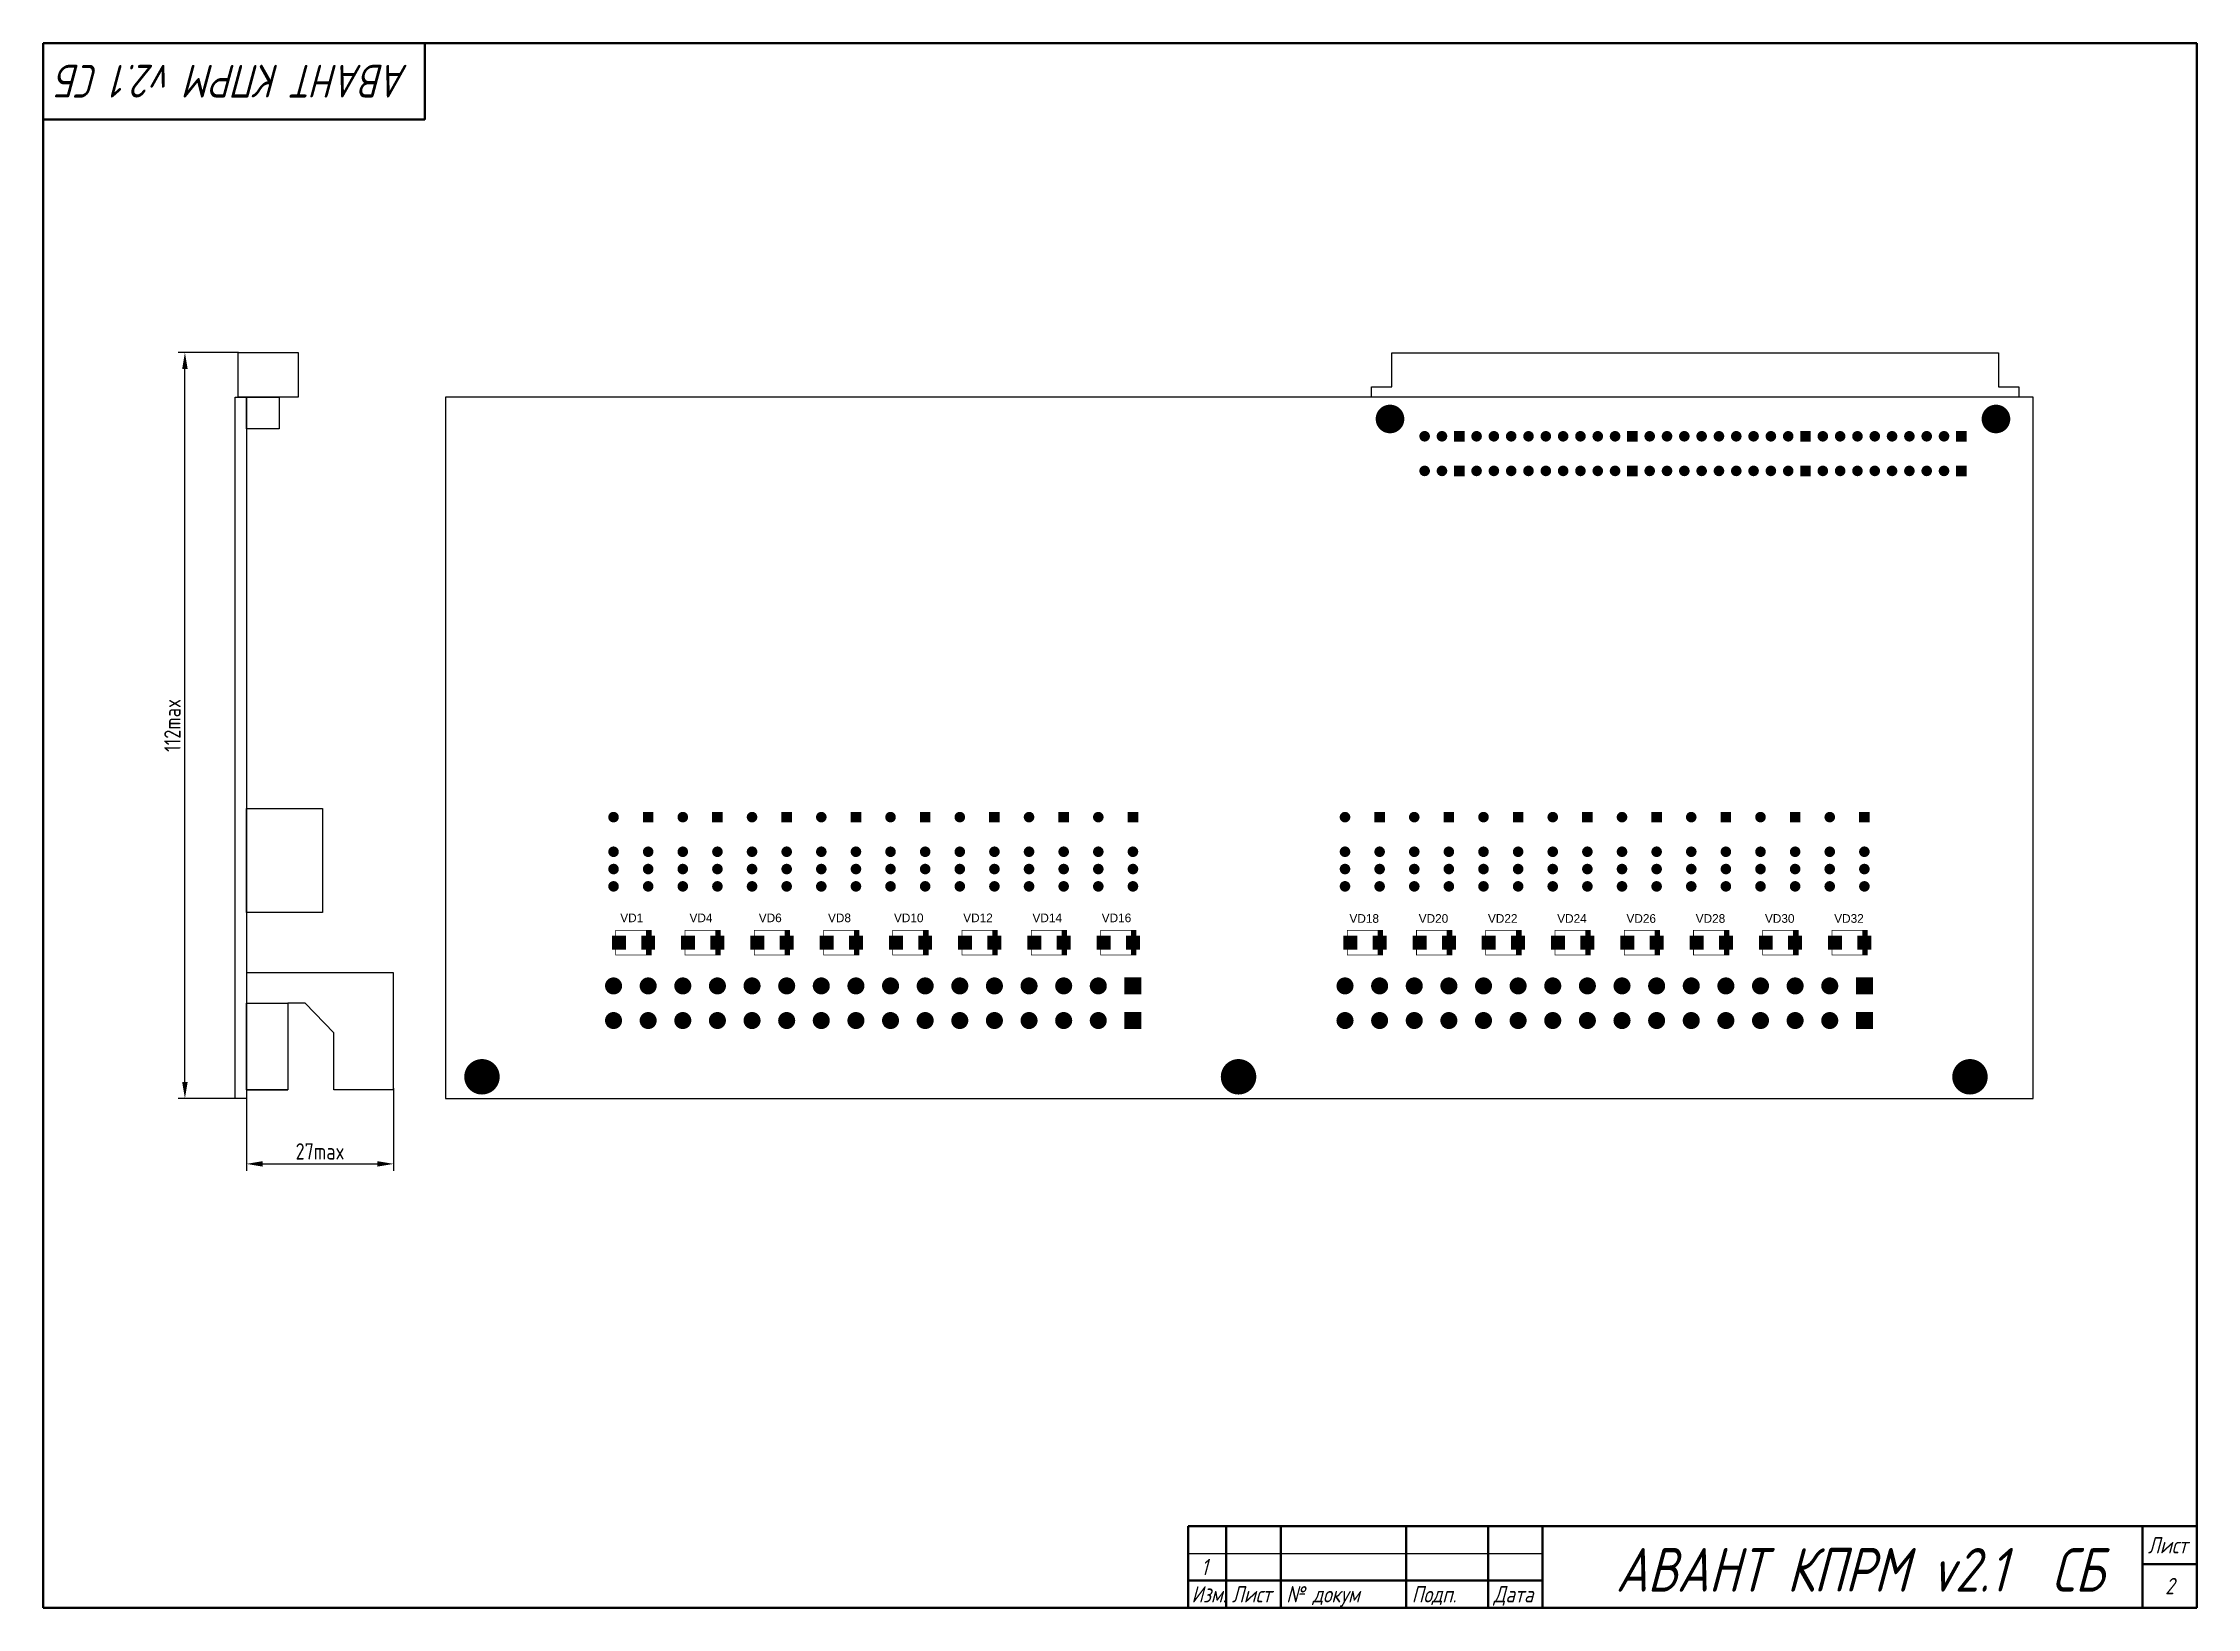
# Paper-space layout 'A3(2)' of a CAD drawing. Extents: x 20 to 415, y 5 to 292.
# The model-space entities are those that its viewports show. They can reach past a viewport. Long polylines and large blocks are cut down to what shows.
import ezdxf
from ezdxf.enums import TextEntityAlignment as Align

# ---------------------------------------------------------------- set-up
doc = ezdxf.new("R2010")
doc.units = 0
doc.header["$MEASUREMENT"] = 0
for name, color, linetype in [('BOARD', 7, 'Continuous'), ('BOT_SILK', 7, 'Continuous'), ('TOP', 7, 'Continuous'), ('TOP_PIN', 7, 'Continuous'), ('Видовые экраны', 6, 'Continuous')]:
    doc.layers.add(name, color=color, linetype=linetype)
doc.layers.add('Основной', color=105, linetype='Continuous', lineweight=50)
doc.layers.add('РАЗМЕРЫ', color=7, linetype='Continuous', lineweight=0)
doc.layers.get('Видовые экраны').freeze()
doc.styles.add('ГОСТ 2.304', font='CS_Gost2304.shx')
doc.styles.add('ГОСТ А', font='', dxfattribs={"oblique": 15})
doc.styles.get('ГОСТ А').set_extended_font_data('GOST 2.304 type A')
doc.dimstyles.new('ГОСТ', dxfattribs={"dimscale": 0, "dimtxt": 3, "dimasz": 3, "dimexe": 1.25, "dimexo": 0, "dimtad": 1, "dimtoh": 1, "dimdec": 3, "dimtxsty": 'ГОСТ 2.304', "dimcen": 5, "dimadec": 3, "dimazin": 2, "dimtfac": 0.75, "dimtdec": 4, "dimtmove": 1, "dimatfit": 3, "dimfxl": 1, "dimtolj": 1, "dimarcsym": 0})

psp = doc.layouts.new('A3(2)')

# ---------------------------------------------------------------- texts
at = {"style": 'ГОСТ А', "oblique": 15}
psp.add_text('АВАНТ КПРМ v2.1 СБ', height=6, rotation=180, dxfattribs=at).set_placement((55, 285), align=Align.MIDDLE)
for s, height, p in [('АВАНТ КПРМ v2.1  СБ', 8, (353.17, 12)), ('2', 3, (410, 9))]:
    psp.add_text(s, height=height, dxfattribs=at).set_placement(p, align=Align.MIDDLE)
for s, p in [('Лист', (406, 15)), ('Изм.', (230.61, 6)), ('Лист', (238, 6)), ('№ докум', (248, 6)), ('Подп.', (271, 6)), ('Дата', (286, 6))]:
    psp.add_text(s, height=3, dxfattribs=at).set_placement(p)
psp.add_text('1', height=3, dxfattribs=at).set_placement((232.97, 11), align=Align.CENTER)

msp = doc.modelspace()

# ---------------------------------------------------------------- texts
at = {"layer": 'BOT_SILK', "text_generation_flag": 6, "width": 1.019685}
for s, p in [('VD1', (559.3363, 156.8055)), ('VD4', (572.0363, 156.8055)), ('VD6', (584.7363, 156.8055)), ('VD8', (597.4363, 156.8055)), ('VD10', (610.1363, 156.8055)), ('VD12', (622.8363, 156.8055)), ('VD14', (635.5363, 156.8055)), ('VD16', (648.2363, 156.8055)), ('VD18', (693.6706, 156.6983)), ('VD20', (706.3706, 156.6983)), ('VD22', (719.0706, 156.6983)), ('VD24', (731.7706, 156.6983)), ('VD26', (744.4706, 156.6983)), ('VD28', (757.1706, 156.6983)), ('VD30', (769.8706, 156.6983)), ('VD32', (782.5706, 156.6983))]:
    msp.add_text(s, height=1.5875, rotation=180, dxfattribs=at).set_placement(p, align=Align.CENTER)

# ---------------------------------------------------------------- blocks, each defined once
blk = doc.blocks.new('*D660')
at = {"layer": 'Defpoints', "color": 0}
for p in [(477.39, 261.29), (487.19, 261.29), (486.62, 124.48)]:
    blk.add_point(p, dxfattribs=at)
at = {"layer": 'РАЗМЕРЫ', "color": 0, "lineweight": -2}
for p, q in [((487.19, 261.29), (476.14, 261.29)), ((477.39, 127.48), (477.39, 258.29)), ((486.62, 124.48), (476.14, 124.48))]:
    blk.add_line(p, q, dxfattribs=at)
at = {"layer": 'РАЗМЕРЫ', "color": 0}
for points in [[(477.89, 258.29), (476.89, 258.29), (477.39, 261.29)], [(476.89, 127.48), (477.89, 127.48), (477.39, 124.48)]]:
    blk.add_solid(points, dxfattribs=at)
at = {"layer": 'РАЗМЕРЫ', "color": 0, "linetype": 'Continuous', "insert": (475.1, 192.89), "char_height": 3, "attachment_point": 5, "rotation": 90, "style": 'ГОСТ 2.304'}
blk.add_mtext('\\A1;112max', dxfattribs=at)
blk = doc.blocks.new('*D663')
at = {"layer": 'Defpoints', "color": 0}
for p in [(488.67, 124.48), (515.67, 126.35), (515.67, 112.48)]:
    blk.add_point(p, dxfattribs=at)
at = {"layer": 'РАЗМЕРЫ', "color": 0, "lineweight": -2}
for p, q in [((488.67, 124.48), (488.67, 111.23)), ((515.67, 126.35), (515.67, 111.23)), ((491.67, 112.48), (512.67, 112.48))]:
    blk.add_line(p, q, dxfattribs=at)
at = {"layer": 'РАЗМЕРЫ', "color": 0}
for points in [[(491.67, 112.98), (491.67, 111.98), (488.67, 112.48)], [(512.67, 111.98), (512.67, 112.98), (515.67, 112.48)]]:
    blk.add_solid(points, dxfattribs=at)
at = {"layer": 'РАЗМЕРЫ', "color": 0, "linetype": 'Continuous', "insert": (502.17, 114.77), "char_height": 3, "attachment_point": 5, "style": 'ГОСТ 2.304'}
blk.add_mtext('\\A1;27max', dxfattribs=at)

# ---------------------------------------------------------------- dimensions: what is measured, and where the dimension line sits
at = {"layer": 'РАЗМЕРЫ'}
dim = msp.add_linear_dim(base=(477.3911, 261.2946), p1=(486.6226, 124.484), p2=(487.1852, 261.2946), angle=90, text='112max', dimstyle='ГОСТ', override={"dimscale": 1, "dimdec": 0, "dimlfac": 0.8, "dimpost": '*', "dimtxsty": 'ГОСТ 2.304', "dimsah": 1, "dimtolj": 1}, dxfattribs=at)
dim.commit()
dim.dimension.update_dxf_attribs({"geometry": '*D660', "text_midpoint": (475.1033, 192.8893)})
dim = msp.add_linear_dim(base=(515.6655, 112.484), p1=(488.6712, 124.484), p2=(515.6655, 126.3493), text='<>max', dimstyle='ГОСТ', override={"dimscale": 1, "dimdec": 0, "dimlfac": 1, "dimtxsty": 'ГОСТ 2.304', "dimsah": 1, "dimtolj": 1}, dxfattribs=at)
dim.commit()
dim.dimension.update_dxf_attribs({"geometry": '*D663', "text_midpoint": (502.1684, 114.7718)})

# ---------------------------------------------------------------- linework, layer by layer
at = {"layer": 'BOARD', "linetype": 'Continuous'}
for points in [[(487.1852, 261.2946), (498.1852, 261.2946), (498.1852, 253.0746), (487.1852, 253.0746)], [(488.6852, 253.0746), (494.6852, 253.0746), (494.6852, 247.3246), (488.6852, 247.3246)]]:
    msp.add_lwpolyline(points, close=True, dxfattribs=at)
at = {"layer": 'BOT_SILK'}
msp.add_lwpolyline([(816.35, 253.0715), (525.2025, 253.0715), (525.2025, 124.484), (816.35, 124.484)], close=True, dxfattribs=at)
at = {"layer": 'BOT_SILK', "const_width": 0.25}
for points in [[(700.8988, 249.1028, -1), (695.8988, 249.1028, -1)], [(812.0238, 249.1028, -1), (807.0238, 249.1028, -1)], [(705.5925, 245.9278, -1), (703.905, 245.9278, -1)], [(708.7675, 245.9278, -1), (707.08, 245.9278, -1)], [(715.1175, 245.9278, -1), (713.43, 245.9278, -1)], [(718.2925, 245.9278, -1), (716.605, 245.9278, -1)], [(721.4675, 245.9278, -1), (719.78, 245.9278, -1)], [(724.6425, 245.9278, -1), (722.955, 245.9278, -1)], [(727.8175, 245.9278, -1), (726.13, 245.9278, -1)], [(730.9925, 245.9278, -1), (729.305, 245.9278, -1)], [(734.1675, 245.9278, -1), (732.48, 245.9278, -1)], [(737.3425, 245.9278, -1), (735.655, 245.9278, -1)], [(740.5175, 245.9278, -1), (738.83, 245.9278, -1)], [(746.8675, 245.9278, -1), (745.18, 245.9278, -1)], [(750.0425, 245.9278, -1), (748.355, 245.9278, -1)], [(753.2175, 245.9278, -1), (751.53, 245.9278, -1)], [(756.3925, 245.9278, -1), (754.705, 245.9278, -1)], [(759.5675, 245.9278, -1), (757.88, 245.9278, -1)], [(762.7425, 245.9278, -1), (761.055, 245.9278, -1)], [(765.9175, 245.9278, -1), (764.23, 245.9278, -1)], [(769.0925, 245.9278, -1), (767.405, 245.9278, -1)], [(772.2675, 245.9278, -1), (770.58, 245.9278, -1)], [(778.6175, 245.9278, -1), (776.93, 245.9278, -1)], [(781.7925, 245.9278, -1), (780.105, 245.9278, -1)], [(784.9675, 245.9278, -1), (783.28, 245.9278, -1)], [(788.1425, 245.9278, -1), (786.455, 245.9278, -1)], [(791.3175, 245.9278, -1), (789.63, 245.9278, -1)], [(794.4925, 245.9278, -1), (792.805, 245.9278, -1)], [(797.6675, 245.9278, -1), (795.98, 245.9278, -1)], [(800.8425, 245.9278, -1), (799.155, 245.9278, -1)], [(705.5925, 239.5778, -1), (703.905, 239.5778, -1)], [(708.7675, 239.5778, -1), (707.08, 239.5778, -1)], [(715.1175, 239.5778, -1), (713.43, 239.5778, -1)], [(718.2925, 239.5778, -1), (716.605, 239.5778, -1)], [(721.4675, 239.5778, -1), (719.78, 239.5778, -1)], [(724.6425, 239.5778, -1), (722.955, 239.5778, -1)], [(727.8175, 239.5778, -1), (726.13, 239.5778, -1)], [(730.9925, 239.5778, -1), (729.305, 239.5778, -1)], [(734.1675, 239.5778, -1), (732.48, 239.5778, -1)], [(737.3425, 239.5778, -1), (735.655, 239.5778, -1)], [(740.5175, 239.5778, -1), (738.83, 239.5778, -1)], [(746.8675, 239.5778, -1), (745.18, 239.5778, -1)], [(750.0425, 239.5778, -1), (748.355, 239.5778, -1)], [(753.2175, 239.5778, -1), (751.53, 239.5778, -1)], [(756.3925, 239.5778, -1), (754.705, 239.5778, -1)], [(759.5675, 239.5778, -1), (757.88, 239.5778, -1)], [(762.7425, 239.5778, -1), (761.055, 239.5778, -1)], [(765.9175, 239.5778, -1), (764.23, 239.5778, -1)], [(769.0925, 239.5778, -1), (767.405, 239.5778, -1)], [(772.2675, 239.5778, -1), (770.58, 239.5778, -1)], [(778.6175, 239.5778, -1), (776.93, 239.5778, -1)], [(781.7925, 239.5778, -1), (780.105, 239.5778, -1)], [(784.9675, 239.5778, -1), (783.28, 239.5778, -1)], [(788.1425, 239.5778, -1), (786.455, 239.5778, -1)], [(791.3175, 239.5778, -1), (789.63, 239.5778, -1)], [(794.4925, 239.5778, -1), (792.805, 239.5778, -1)], [(797.6675, 239.5778, -1), (795.98, 239.5778, -1)], [(800.8425, 239.5778, -1), (799.155, 239.5778, -1)], [(556.8438, 176.0778, -1), (555.1563, 176.0778, -1)], [(569.5438, 176.0778, -1), (567.8563, 176.0778, -1)], [(582.2438, 176.0778, -1), (580.5563, 176.0778, -1)], [(594.9438, 176.0778, -1), (593.2563, 176.0778, -1)], [(607.6438, 176.0778, -1), (605.9563, 176.0778, -1)], [(620.3438, 176.0778, -1), (618.6563, 176.0778, -1)], [(633.0438, 176.0778, -1), (631.3563, 176.0778, -1)], [(645.7438, 176.0778, -1), (644.0563, 176.0778, -1)], [(690.9875, 176.0778, -1), (689.3, 176.0778, -1)], [(703.6875, 176.0778, -1), (702, 176.0778, -1)], [(716.3875, 176.0778, -1), (714.7, 176.0778, -1)], [(729.0875, 176.0778, -1), (727.4, 176.0778, -1)], [(741.7875, 176.0778, -1), (740.1, 176.0778, -1)], [(754.4875, 176.0778, -1), (752.8, 176.0778, -1)], [(767.1875, 176.0778, -1), (765.5, 176.0778, -1)], [(779.8875, 176.0778, -1), (778.2, 176.0778, -1)], [(556.8438, 169.7278, -1), (555.1563, 169.7278, -1)], [(563.1938, 169.7278, -1), (561.5063, 169.7278, -1)], [(569.5438, 169.7278, -1), (567.8563, 169.7278, -1)], [(575.8938, 169.7278, -1), (574.2063, 169.7278, -1)], [(582.2438, 169.7278, -1), (580.5563, 169.7278, -1)], [(588.5938, 169.7278, -1), (586.9063, 169.7278, -1)], [(594.9438, 169.7278, -1), (593.2563, 169.7278, -1)], [(601.2938, 169.7278, -1), (599.6063, 169.7278, -1)], [(607.6438, 169.7278, -1), (605.9563, 169.7278, -1)], [(613.9938, 169.7278, -1), (612.3063, 169.7278, -1)], [(620.3438, 169.7278, -1), (618.6563, 169.7278, -1)], [(626.6938, 169.7278, -1), (625.0063, 169.7278, -1)], [(633.0438, 169.7278, -1), (631.3563, 169.7278, -1)], [(639.3938, 169.7278, -1), (637.7063, 169.7278, -1)], [(645.7438, 169.7278, -1), (644.0563, 169.7278, -1)], [(652.0938, 169.7278, -1), (650.4063, 169.7278, -1)], [(690.9875, 169.7278, -1), (689.3, 169.7278, -1)], [(697.3375, 169.7278, -1), (695.65, 169.7278, -1)], [(703.6875, 169.7278, -1), (702, 169.7278, -1)], [(710.0375, 169.7278, -1), (708.35, 169.7278, -1)], [(716.3875, 169.7278, -1), (714.7, 169.7278, -1)], [(722.7375, 169.7278, -1), (721.05, 169.7278, -1)], [(729.0875, 169.7278, -1), (727.4, 169.7278, -1)], [(735.4375, 169.7278, -1), (733.75, 169.7278, -1)], [(741.7875, 169.7278, -1), (740.1, 169.7278, -1)], [(748.1375, 169.7278, -1), (746.45, 169.7278, -1)], [(754.4875, 169.7278, -1), (752.8, 169.7278, -1)], [(760.8375, 169.7278, -1), (759.15, 169.7278, -1)], [(767.1875, 169.7278, -1), (765.5, 169.7278, -1)], [(773.5375, 169.7278, -1), (771.85, 169.7278, -1)], [(779.8875, 169.7278, -1), (778.2, 169.7278, -1)], [(786.2375, 169.7278, -1), (784.55, 169.7278, -1)], [(556.8438, 166.5528, -1), (555.1563, 166.5528, -1)], [(563.1938, 166.5528, -1), (561.5063, 166.5528, -1)], [(569.5438, 166.5528, -1), (567.8563, 166.5528, -1)], [(575.8938, 166.5528, -1), (574.2063, 166.5528, -1)], [(582.2438, 166.5528, -1), (580.5563, 166.5528, -1)], [(588.5938, 166.5528, -1), (586.9063, 166.5528, -1)], [(594.9438, 166.5528, -1), (593.2563, 166.5528, -1)], [(601.2938, 166.5528, -1), (599.6063, 166.5528, -1)], [(607.6438, 166.5528, -1), (605.9563, 166.5528, -1)], [(613.9938, 166.5528, -1), (612.3063, 166.5528, -1)], [(620.3438, 166.5528, -1), (618.6563, 166.5528, -1)], [(626.6938, 166.5528, -1), (625.0063, 166.5528, -1)], [(633.0438, 166.5528, -1), (631.3563, 166.5528, -1)], [(639.3938, 166.5528, -1), (637.7063, 166.5528, -1)], [(645.7438, 166.5528, -1), (644.0563, 166.5528, -1)], [(652.0938, 166.5528, -1), (650.4063, 166.5528, -1)], [(690.9875, 166.5528, -1), (689.3, 166.5528, -1)], [(697.3375, 166.5528, -1), (695.65, 166.5528, -1)], [(703.6875, 166.5528, -1), (702, 166.5528, -1)], [(710.0375, 166.5528, -1), (708.35, 166.5528, -1)], [(716.3875, 166.5528, -1), (714.7, 166.5528, -1)], [(722.7375, 166.5528, -1), (721.05, 166.5528, -1)], [(729.0875, 166.5528, -1), (727.4, 166.5528, -1)], [(735.4375, 166.5528, -1), (733.75, 166.5528, -1)], [(741.7875, 166.5528, -1), (740.1, 166.5528, -1)], [(748.1375, 166.5528, -1), (746.45, 166.5528, -1)], [(754.4875, 166.5528, -1), (752.8, 166.5528, -1)], [(760.8375, 166.5528, -1), (759.15, 166.5528, -1)], [(767.1875, 166.5528, -1), (765.5, 166.5528, -1)], [(773.5375, 166.5528, -1), (771.85, 166.5528, -1)], [(779.8875, 166.5528, -1), (778.2, 166.5528, -1)], [(786.2375, 166.5528, -1), (784.55, 166.5528, -1)], [(556.8438, 163.3778, -1), (555.1563, 163.3778, -1)], [(563.1938, 163.3778, -1), (561.5063, 163.3778, -1)], [(569.5438, 163.3778, -1), (567.8563, 163.3778, -1)], [(575.8938, 163.3778, -1), (574.2063, 163.3778, -1)], [(582.2438, 163.3778, -1), (580.5563, 163.3778, -1)], [(588.5938, 163.3778, -1), (586.9063, 163.3778, -1)], [(594.9438, 163.3778, -1), (593.2563, 163.3778, -1)], [(601.2938, 163.3778, -1), (599.6063, 163.3778, -1)], [(607.6438, 163.3778, -1), (605.9563, 163.3778, -1)], [(613.9938, 163.3778, -1), (612.3063, 163.3778, -1)], [(620.3438, 163.3778, -1), (618.6563, 163.3778, -1)], [(626.6938, 163.3778, -1), (625.0063, 163.3778, -1)], [(633.0438, 163.3778, -1), (631.3563, 163.3778, -1)], [(639.3938, 163.3778, -1), (637.7063, 163.3778, -1)], [(645.7438, 163.3778, -1), (644.0563, 163.3778, -1)], [(652.0938, 163.3778, -1), (650.4063, 163.3778, -1)], [(690.9875, 163.3778, -1), (689.3, 163.3778, -1)], [(697.3375, 163.3778, -1), (695.65, 163.3778, -1)], [(703.6875, 163.3778, -1), (702, 163.3778, -1)], [(710.0375, 163.3778, -1), (708.35, 163.3778, -1)], [(716.3875, 163.3778, -1), (714.7, 163.3778, -1)], [(722.7375, 163.3778, -1), (721.05, 163.3778, -1)], [(729.0875, 163.3778, -1), (727.4, 163.3778, -1)], [(735.4375, 163.3778, -1), (733.75, 163.3778, -1)], [(741.7875, 163.3778, -1), (740.1, 163.3778, -1)], [(748.1375, 163.3778, -1), (746.45, 163.3778, -1)], [(754.4875, 163.3778, -1), (752.8, 163.3778, -1)], [(760.8375, 163.3778, -1), (759.15, 163.3778, -1)], [(767.1875, 163.3778, -1), (765.5, 163.3778, -1)], [(773.5375, 163.3778, -1), (771.85, 163.3778, -1)], [(779.8875, 163.3778, -1), (778.2, 163.3778, -1)], [(786.2375, 163.3778, -1), (784.55, 163.3778, -1)], [(557.4375, 145.1215, -1), (554.5625, 145.1215, -1)], [(563.7875, 145.1215, -1), (560.9125, 145.1215, -1)], [(570.1375, 145.1215, -1), (567.2625, 145.1215, -1)], [(576.4875, 145.1215, -1), (573.6125, 145.1215, -1)], [(582.8375, 145.1215, -1), (579.9625, 145.1215, -1)], [(589.1875, 145.1215, -1), (586.3125, 145.1215, -1)], [(595.5375, 145.1215, -1), (592.6625, 145.1215, -1)], [(601.8875, 145.1215, -1), (599.0125, 145.1215, -1)], [(608.2375, 145.1215, -1), (605.3625, 145.1215, -1)], [(614.5875, 145.1215, -1), (611.7125, 145.1215, -1)], [(620.9375, 145.1215, -1), (618.0625, 145.1215, -1)], [(627.2875, 145.1215, -1), (624.4125, 145.1215, -1)], [(633.6375, 145.1215, -1), (630.7625, 145.1215, -1)], [(639.9875, 145.1215, -1), (637.1125, 145.1215, -1)], [(646.3375, 145.1215, -1), (643.4625, 145.1215, -1)], [(691.5813, 145.1215, -1), (688.7063, 145.1215, -1)], [(697.9313, 145.1215, -1), (695.0563, 145.1215, -1)], [(704.2813, 145.1215, -1), (701.4063, 145.1215, -1)], [(710.6313, 145.1215, -1), (707.7563, 145.1215, -1)], [(716.9813, 145.1215, -1), (714.1063, 145.1215, -1)], [(723.3313, 145.1215, -1), (720.4563, 145.1215, -1)], [(729.6813, 145.1215, -1), (726.8063, 145.1215, -1)], [(736.0313, 145.1215, -1), (733.1563, 145.1215, -1)], [(742.3813, 145.1215, -1), (739.5063, 145.1215, -1)], [(748.7313, 145.1215, -1), (745.8563, 145.1215, -1)], [(755.0813, 145.1215, -1), (752.2063, 145.1215, -1)], [(761.4313, 145.1215, -1), (758.5563, 145.1215, -1)], [(767.7813, 145.1215, -1), (764.9063, 145.1215, -1)], [(774.1313, 145.1215, -1), (771.2563, 145.1215, -1)], [(780.4813, 145.1215, -1), (777.6063, 145.1215, -1)], [(557.4375, 138.7715, -1), (554.5625, 138.7715, -1)], [(563.7875, 138.7715, -1), (560.9125, 138.7715, -1)], [(570.1375, 138.7715, -1), (567.2625, 138.7715, -1)], [(576.4875, 138.7715, -1), (573.6125, 138.7715, -1)], [(582.8375, 138.7715, -1), (579.9625, 138.7715, -1)], [(589.1875, 138.7715, -1), (586.3125, 138.7715, -1)], [(595.5375, 138.7715, -1), (592.6625, 138.7715, -1)], [(601.8875, 138.7715, -1), (599.0125, 138.7715, -1)], [(608.2375, 138.7715, -1), (605.3625, 138.7715, -1)], [(614.5875, 138.7715, -1), (611.7125, 138.7715, -1)], [(620.9375, 138.7715, -1), (618.0625, 138.7715, -1)], [(627.2875, 138.7715, -1), (624.4125, 138.7715, -1)], [(633.6375, 138.7715, -1), (630.7625, 138.7715, -1)], [(639.9875, 138.7715, -1), (637.1125, 138.7715, -1)], [(646.3375, 138.7715, -1), (643.4625, 138.7715, -1)], [(691.5813, 138.7715, -1), (688.7063, 138.7715, -1)], [(697.9313, 138.7715, -1), (695.0563, 138.7715, -1)], [(704.2813, 138.7715, -1), (701.4063, 138.7715, -1)], [(710.6313, 138.7715, -1), (707.7563, 138.7715, -1)], [(716.9813, 138.7715, -1), (714.1063, 138.7715, -1)], [(723.3313, 138.7715, -1), (720.4563, 138.7715, -1)], [(729.6813, 138.7715, -1), (726.8063, 138.7715, -1)], [(736.0313, 138.7715, -1), (733.1563, 138.7715, -1)], [(742.3813, 138.7715, -1), (739.5063, 138.7715, -1)], [(748.7313, 138.7715, -1), (745.8563, 138.7715, -1)], [(755.0813, 138.7715, -1), (752.2063, 138.7715, -1)], [(761.4313, 138.7715, -1), (758.5563, 138.7715, -1)], [(767.7813, 138.7715, -1), (764.9063, 138.7715, -1)], [(774.1313, 138.7715, -1), (771.2563, 138.7715, -1)], [(780.4813, 138.7715, -1), (777.6063, 138.7715, -1)], [(534.995, 128.4528, -1), (528.745, 128.4528, -1)], [(673.7425, 128.4528, -1), (667.4925, 128.4528, -1)], [(807.8863, 128.4528, -1), (801.6363, 128.4528, -1)]]:
    msp.add_lwpolyline(points, format="xyb", close=True, dxfattribs=at)
at = {"layer": 'BOT_SILK'}
for points, const_width in [([(695.9438, 249.574), (695.9438, 248.6315)], 0.25), ([(696.1938, 250.2803), (696.1938, 247.9253)], 0.25), ([(696.4438, 250.6603), (696.4438, 247.5453)], 0.25), ([(696.6938, 250.9303), (696.6938, 247.2753)], 0.25), ([(696.9438, 251.1353), (696.9438, 247.0703)], 0.25), ([(697.1938, 251.2928), (697.1938, 246.9128)], 0.25), ([(697.4438, 251.4128), (697.4438, 246.7928)], 0.25), ([(697.6938, 251.5003), (697.6938, 246.7053)], 0.25), ([(697.9438, 251.5603), (697.9438, 246.6453)], 0.25), ([(698.1938, 251.594), (698.1938, 246.6115)], 0.25), ([(698.4438, 251.6015), (698.4438, 246.604)], 0.25), ([(698.6938, 251.5853), (698.6938, 246.6203)], 0.25), ([(698.9438, 251.5415), (698.9438, 246.664)], 0.25), ([(699.1938, 251.4728), (699.1938, 246.7328)], 0.25), ([(699.4438, 251.3728), (699.4438, 246.8328)], 0.25), ([(699.6938, 251.2403), (699.6938, 246.9653)], 0.25), ([(699.9438, 251.0678), (699.9438, 247.1378)], 0.25), ([(700.1938, 250.8428), (700.1938, 247.3628)], 0.25), ([(700.4438, 250.5403), (700.4438, 247.6653)], 0.25), ([(700.6938, 250.094), (700.6938, 248.1115)], 0.25), ([(807.1938, 250.0078), (807.1938, 248.1978)], 0.25), ([(807.4438, 250.489), (807.4438, 247.7165)], 0.25), ([(807.6938, 250.8053), (807.6938, 247.4003)], 0.25), ([(807.9438, 251.039), (807.9438, 247.1665)], 0.25), ([(808.1938, 251.219), (808.1938, 246.9865)], 0.25), ([(808.4438, 251.3565), (808.4438, 246.849)], 0.25), ([(808.6938, 251.4603), (808.6938, 246.7453)], 0.25), ([(808.9438, 251.534), (808.9438, 246.6715)], 0.25), ([(809.1938, 251.5803), (809.1938, 246.6253)], 0.25), ([(809.4438, 251.6003), (809.4438, 246.6053)], 0.25), ([(809.6938, 251.5965), (809.6938, 246.609)], 0.25), ([(809.9438, 251.5665), (809.9438, 246.639)], 0.25), ([(810.1938, 251.5103), (810.1938, 246.6953)], 0.25), ([(810.4438, 251.4265), (810.4438, 246.779)], 0.25), ([(810.6938, 251.3115), (810.6938, 246.894)], 0.25), ([(810.9438, 251.1603), (810.9438, 247.0453)], 0.25), ([(811.1938, 250.9628), (811.1938, 247.2428)], 0.25), ([(811.4438, 250.7028), (811.4438, 247.5028)], 0.25), ([(811.6938, 250.344), (811.6938, 247.8615)], 0.25), ([(811.9438, 249.729), (811.9438, 248.4765)], 0.25), ([(703.9438, 246.1803), (703.9438, 245.6753)], 0.25), ([(704.1938, 246.5628), (704.1938, 245.2928)], 0.25), ([(704.4438, 246.714), (704.4438, 245.1415)], 0.25), ([(704.6938, 246.769), (704.6938, 245.0865)], 0.25), ([(704.9438, 246.7478), (704.9438, 245.1078)], 0.25), ([(705.1938, 246.644), (705.1938, 245.2115)], 0.25), ([(705.4438, 246.4053), (705.4438, 245.4503)], 0.25), ([(707.1938, 246.3503), (707.1938, 245.5053)], 0.25), ([(707.4438, 246.6215), (707.4438, 245.234)], 0.25), ([(707.6938, 246.739), (707.6938, 245.1165)], 0.25), ([(707.9438, 246.7703), (707.9438, 245.0853)], 0.25), ([(708.1938, 246.7265), (708.1938, 245.129)], 0.25), ([(708.4438, 246.5915), (708.4438, 245.264)], 0.25), ([(708.6938, 246.2715), (708.6938, 245.584)], 0.25), ([(710.4438, 246.7715), (710.4438, 245.084)], 0.25), ([(710.6938, 246.7715), (710.6938, 245.084)], 0.25), ([(710.9438, 246.7715), (710.9438, 245.084)], 0.25), ([(711.1938, 246.7715), (711.1938, 245.084)], 0.25), ([(711.4438, 246.7715), (711.4438, 245.084)], 0.25), ([(711.6938, 246.7715), (711.6938, 245.084)], 0.25), ([(713.4438, 246.079), (713.4438, 245.7765)], 0.25), ([(713.6938, 246.5403), (713.6938, 245.3153)], 0.25), ([(713.9438, 246.704), (713.9438, 245.1515)], 0.25), ([(714.1938, 246.7665), (714.1938, 245.089)], 0.25), ([(714.4438, 246.754), (714.4438, 245.1015)], 0.25), ([(714.6938, 246.659), (714.6938, 245.1965)], 0.25), ([(714.9438, 246.4403), (714.9438, 245.4153)], 0.25), ([(716.6938, 246.304), (716.6938, 245.5515)], 0.25), ([(716.9438, 246.6028), (716.9438, 245.2528)], 0.25), ([(717.1938, 246.7315), (717.1938, 245.124)], 0.25), ([(717.4438, 246.7703), (717.4438, 245.0853)], 0.25), ([(717.6938, 246.734), (717.6938, 245.1215)], 0.25), ([(717.9438, 246.6103), (717.9438, 245.2453)], 0.25), ([(718.1938, 246.3228), (718.1938, 245.5328)], 0.25), ([(719.9438, 246.4265), (719.9438, 245.429)], 0.25), ([(720.1938, 246.6528), (720.1938, 245.2028)], 0.25), ([(720.4438, 246.7515), (720.4438, 245.104)], 0.25), ([(720.6938, 246.7678), (720.6938, 245.0878)], 0.25), ([(720.9438, 246.7078), (720.9438, 245.1478)], 0.25), ([(721.1938, 246.549), (721.1938, 245.3065)], 0.25), ([(721.4438, 246.1265), (721.4438, 245.729)], 0.25), ([(723.1938, 246.5153), (723.1938, 245.3403)], 0.25), ([(723.4438, 246.6928), (723.4438, 245.1628)], 0.25), ([(723.6938, 246.764), (723.6938, 245.0915)], 0.25), ([(723.9438, 246.7578), (723.9438, 245.0978)], 0.25), ([(724.1938, 246.6728), (724.1938, 245.1828)], 0.25), ([(724.4438, 246.4715), (724.4438, 245.384)], 0.25), ([(726.1938, 246.249), (726.1938, 245.6065)], 0.25), ([(726.4438, 246.584), (726.4438, 245.2715)], 0.25), ([(726.6938, 246.7228), (726.6938, 245.1328)], 0.25), ([(726.9438, 246.7703), (726.9438, 245.0853)], 0.25), ([(727.1938, 246.7415), (727.1938, 245.114)], 0.25), ([(727.4438, 246.6278), (727.4438, 245.2278)], 0.25), ([(727.6938, 246.3665), (727.6938, 245.489)], 0.25), ([(729.4438, 246.3903), (729.4438, 245.4653)], 0.25), ([(729.6938, 246.6378), (729.6938, 245.2178)], 0.25), ([(729.9438, 246.7453), (729.9438, 245.1103)], 0.25), ([(730.1938, 246.7703), (730.1938, 245.0853)], 0.25), ([(730.4438, 246.7178), (730.4438, 245.1378)], 0.25), ([(730.6938, 246.5715), (730.6938, 245.284)], 0.25), ([(730.9438, 246.2103), (730.9438, 245.6453)], 0.25), ([(732.6938, 246.489), (732.6938, 245.3665)], 0.25), ([(732.9438, 246.6803), (732.9438, 245.1753)], 0.25), ([(733.1938, 246.7603), (733.1938, 245.0953)], 0.25), ([(733.4438, 246.7628), (733.4438, 245.0928)], 0.25), ([(733.6938, 246.6853), (733.6938, 245.1703)], 0.25), ([(733.9438, 246.499), (733.9438, 245.3565)], 0.25), ([(735.6938, 246.1803), (735.6938, 245.6753)], 0.25), ([(735.9438, 246.5628), (735.9438, 245.2928)], 0.25), ([(736.1938, 246.714), (736.1938, 245.1415)], 0.25), ([(736.4438, 246.769), (736.4438, 245.0865)], 0.25), ([(736.6938, 246.7478), (736.6938, 245.1078)], 0.25), ([(736.9438, 246.644), (736.9438, 245.2115)], 0.25), ([(737.1938, 246.4053), (737.1938, 245.4503)], 0.25), ([(738.9438, 246.3503), (738.9438, 245.5053)], 0.25), ([(739.1938, 246.6215), (739.1938, 245.234)], 0.25), ([(739.4438, 246.739), (739.4438, 245.1165)], 0.25), ([(739.6938, 246.7703), (739.6938, 245.0853)], 0.25), ([(739.9438, 246.7265), (739.9438, 245.129)], 0.25), ([(740.1938, 246.5915), (740.1938, 245.264)], 0.25), ([(740.4438, 246.2715), (740.4438, 245.584)], 0.25), ([(742.1938, 246.7715), (742.1938, 245.084)], 0.25), ([(742.4438, 246.7715), (742.4438, 245.084)], 0.25), ([(742.6938, 246.7715), (742.6938, 245.084)], 0.25), ([(742.9438, 246.7715), (742.9438, 245.084)], 0.25), ([(743.1938, 246.7715), (743.1938, 245.084)], 0.25), ([(743.4438, 246.7715), (743.4438, 245.084)], 0.25), ([(745.1938, 246.079), (745.1938, 245.7765)], 0.25), ([(745.4438, 246.5403), (745.4438, 245.3153)], 0.25), ([(745.6938, 246.704), (745.6938, 245.1515)], 0.25), ([(745.9438, 246.7665), (745.9438, 245.089)], 0.25), ([(746.1938, 246.754), (746.1938, 245.1015)], 0.25), ([(746.4438, 246.659), (746.4438, 245.1965)], 0.25), ([(746.6938, 246.4403), (746.6938, 245.4153)], 0.25), ([(748.4438, 246.304), (748.4438, 245.5515)], 0.25), ([(748.6938, 246.6028), (748.6938, 245.2528)], 0.25), ([(748.9438, 246.7315), (748.9438, 245.124)], 0.25), ([(749.1938, 246.7703), (749.1938, 245.0853)], 0.25), ([(749.4438, 246.734), (749.4438, 245.1215)], 0.25), ([(749.6938, 246.6103), (749.6938, 245.2453)], 0.25), ([(749.9438, 246.3228), (749.9438, 245.5328)], 0.25), ([(751.6938, 246.4265), (751.6938, 245.429)], 0.25), ([(751.9438, 246.6528), (751.9438, 245.2028)], 0.25), ([(752.1938, 246.7515), (752.1938, 245.104)], 0.25), ([(752.4438, 246.7678), (752.4438, 245.0878)], 0.25), ([(752.6938, 246.7078), (752.6938, 245.1478)], 0.25), ([(752.9438, 246.549), (752.9438, 245.3065)], 0.25), ([(753.1938, 246.1265), (753.1938, 245.729)], 0.25), ([(754.9438, 246.5153), (754.9438, 245.3403)], 0.25), ([(755.1938, 246.6928), (755.1938, 245.1628)], 0.25), ([(755.4438, 246.764), (755.4438, 245.0915)], 0.25), ([(755.6938, 246.7578), (755.6938, 245.0978)], 0.25), ([(755.9438, 246.6728), (755.9438, 245.1828)], 0.25), ([(756.1938, 246.4715), (756.1938, 245.384)], 0.25), ([(757.9438, 246.249), (757.9438, 245.6065)], 0.25), ([(758.1938, 246.584), (758.1938, 245.2715)], 0.25), ([(758.4438, 246.7228), (758.4438, 245.1328)], 0.25), ([(758.6938, 246.7703), (758.6938, 245.0853)], 0.25), ([(758.9438, 246.7415), (758.9438, 245.114)], 0.25), ([(759.1938, 246.6278), (759.1938, 245.2278)], 0.25), ([(759.4438, 246.3665), (759.4438, 245.489)], 0.25), ([(761.1938, 246.3903), (761.1938, 245.4653)], 0.25), ([(761.4438, 246.6378), (761.4438, 245.2178)], 0.25), ([(761.6938, 246.7453), (761.6938, 245.1103)], 0.25), ([(761.9438, 246.7703), (761.9438, 245.0853)], 0.25), ([(762.1938, 246.7178), (762.1938, 245.1378)], 0.25), ([(762.4438, 246.5715), (762.4438, 245.284)], 0.25), ([(762.6938, 246.2103), (762.6938, 245.6453)], 0.25), ([(764.4438, 246.489), (764.4438, 245.3665)], 0.25), ([(764.6938, 246.6803), (764.6938, 245.1753)], 0.25), ([(764.9438, 246.7603), (764.9438, 245.0953)], 0.25), ([(765.1938, 246.7628), (765.1938, 245.0928)], 0.25), ([(765.4438, 246.6853), (765.4438, 245.1703)], 0.25), ([(765.6938, 246.499), (765.6938, 245.3565)], 0.25), ([(767.4438, 246.1803), (767.4438, 245.6753)], 0.25), ([(767.6938, 246.5628), (767.6938, 245.2928)], 0.25), ([(767.9438, 246.714), (767.9438, 245.1415)], 0.25), ([(768.1938, 246.769), (768.1938, 245.0865)], 0.25), ([(768.4438, 246.7478), (768.4438, 245.1078)], 0.25), ([(768.6938, 246.644), (768.6938, 245.2115)], 0.25), ([(768.9438, 246.4053), (768.9438, 245.4503)], 0.25), ([(770.6938, 246.3503), (770.6938, 245.5053)], 0.25), ([(770.9438, 246.6215), (770.9438, 245.234)], 0.25), ([(771.1938, 246.739), (771.1938, 245.1165)], 0.25), ([(771.4438, 246.7703), (771.4438, 245.0853)], 0.25), ([(771.6938, 246.7265), (771.6938, 245.129)], 0.25), ([(771.9438, 246.5915), (771.9438, 245.264)], 0.25), ([(772.1938, 246.2715), (772.1938, 245.584)], 0.25), ([(773.9438, 246.7715), (773.9438, 245.084)], 0.25), ([(774.1938, 246.7715), (774.1938, 245.084)], 0.25), ([(774.4438, 246.7715), (774.4438, 245.084)], 0.25), ([(774.6938, 246.7715), (774.6938, 245.084)], 0.25), ([(774.9438, 246.7715), (774.9438, 245.084)], 0.25), ([(775.1938, 246.7715), (775.1938, 245.084)], 0.25), ([(776.9438, 246.079), (776.9438, 245.7765)], 0.25), ([(777.1938, 246.5403), (777.1938, 245.3153)], 0.25), ([(777.4438, 246.704), (777.4438, 245.1515)], 0.25), ([(777.6938, 246.7665), (777.6938, 245.089)], 0.25), ([(777.9438, 246.754), (777.9438, 245.1015)], 0.25), ([(778.1938, 246.659), (778.1938, 245.1965)], 0.25), ([(778.4438, 246.4403), (778.4438, 245.4153)], 0.25), ([(780.1938, 246.304), (780.1938, 245.5515)], 0.25), ([(780.4438, 246.6028), (780.4438, 245.2528)], 0.25), ([(780.6938, 246.7315), (780.6938, 245.124)], 0.25), ([(780.9438, 246.7703), (780.9438, 245.0853)], 0.25), ([(781.1938, 246.734), (781.1938, 245.1215)], 0.25), ([(781.4438, 246.6103), (781.4438, 245.2453)], 0.25), ([(781.6938, 246.3228), (781.6938, 245.5328)], 0.25), ([(783.4438, 246.4265), (783.4438, 245.429)], 0.25), ([(783.6938, 246.6528), (783.6938, 245.2028)], 0.25), ([(783.9438, 246.7515), (783.9438, 245.104)], 0.25), ([(784.1938, 246.7678), (784.1938, 245.0878)], 0.25), ([(784.4438, 246.7078), (784.4438, 245.1478)], 0.25), ([(784.6938, 246.549), (784.6938, 245.3065)], 0.25), ([(784.9438, 246.1265), (784.9438, 245.729)], 0.25), ([(786.6938, 246.5153), (786.6938, 245.3403)], 0.25), ([(786.9438, 246.6928), (786.9438, 245.1628)], 0.25), ([(787.1938, 246.764), (787.1938, 245.0915)], 0.25), ([(787.4438, 246.7578), (787.4438, 245.0978)], 0.25), ([(787.6938, 246.6728), (787.6938, 245.1828)], 0.25), ([(787.9438, 246.4715), (787.9438, 245.384)], 0.25), ([(789.6938, 246.249), (789.6938, 245.6065)], 0.25), ([(789.9438, 246.584), (789.9438, 245.2715)], 0.25), ([(790.1938, 246.7228), (790.1938, 245.1328)], 0.25), ([(790.4438, 246.7703), (790.4438, 245.0853)], 0.25), ([(790.6938, 246.7415), (790.6938, 245.114)], 0.25), ([(790.9438, 246.6278), (790.9438, 245.2278)], 0.25), ([(791.1938, 246.3665), (791.1938, 245.489)], 0.25), ([(792.9438, 246.3903), (792.9438, 245.4653)], 0.25), ([(793.1938, 246.6378), (793.1938, 245.2178)], 0.25), ([(793.4438, 246.7453), (793.4438, 245.1103)], 0.25), ([(793.6938, 246.7703), (793.6938, 245.0853)], 0.25), ([(793.9438, 246.7178), (793.9438, 245.1378)], 0.25), ([(794.1938, 246.5715), (794.1938, 245.284)], 0.25), ([(794.4438, 246.2103), (794.4438, 245.6453)], 0.25), ([(796.1938, 246.489), (796.1938, 245.3665)], 0.25), ([(796.4438, 246.6803), (796.4438, 245.1753)], 0.25), ([(796.6938, 246.7603), (796.6938, 245.0953)], 0.25), ([(796.9438, 246.7628), (796.9438, 245.0928)], 0.25), ([(797.1938, 246.6853), (797.1938, 245.1703)], 0.25), ([(797.4438, 246.499), (797.4438, 245.3565)], 0.25), ([(799.1938, 246.1803), (799.1938, 245.6753)], 0.25), ([(799.4438, 246.5628), (799.4438, 245.2928)], 0.25), ([(799.6938, 246.714), (799.6938, 245.1415)], 0.25), ([(799.9438, 246.769), (799.9438, 245.0865)], 0.25), ([(800.1938, 246.7478), (800.1938, 245.1078)], 0.25), ([(800.4438, 246.644), (800.4438, 245.2115)], 0.25), ([(800.6938, 246.4053), (800.6938, 245.4503)], 0.25), ([(802.4438, 246.7715), (802.4438, 245.084)], 0.25), ([(802.6938, 246.7715), (802.6938, 245.084)], 0.25), ([(802.9438, 246.7715), (802.9438, 245.084)], 0.25), ([(803.1938, 246.7715), (803.1938, 245.084)], 0.25), ([(803.4438, 246.7715), (803.4438, 245.084)], 0.25), ([(803.6938, 246.7715), (803.6938, 245.084)], 0.25), ([(803.9438, 246.7715), (803.9438, 245.084)], 0.25), ([(703.9438, 239.8303), (703.9438, 239.3253)], 0.25), ([(704.1938, 240.2128), (704.1938, 238.9428)], 0.25), ([(704.4438, 240.364), (704.4438, 238.7915)], 0.25), ([(704.6938, 240.419), (704.6938, 238.7365)], 0.25), ([(704.9438, 240.3978), (704.9438, 238.7578)], 0.25), ([(705.1938, 240.294), (705.1938, 238.8615)], 0.25), ([(705.4438, 240.0553), (705.4438, 239.1003)], 0.25), ([(707.1938, 240.0003), (707.1938, 239.1553)], 0.25), ([(707.4438, 240.2715), (707.4438, 238.884)], 0.25), ([(707.6938, 240.389), (707.6938, 238.7665)], 0.25), ([(707.9438, 240.4203), (707.9438, 238.7353)], 0.25), ([(708.1938, 240.3765), (708.1938, 238.779)], 0.25), ([(708.4438, 240.2415), (708.4438, 238.914)], 0.25), ([(708.6938, 239.9215), (708.6938, 239.234)], 0.25), ([(710.4438, 240.4215), (710.4438, 238.734)], 0.25), ([(710.6938, 240.4215), (710.6938, 238.734)], 0.25), ([(710.9438, 240.4215), (710.9438, 238.734)], 0.25), ([(711.1938, 240.4215), (711.1938, 238.734)], 0.25), ([(711.4438, 240.4215), (711.4438, 238.734)], 0.25), ([(711.6938, 240.4215), (711.6938, 238.734)], 0.25), ([(713.4438, 239.729), (713.4438, 239.4265)], 0.25), ([(713.6938, 240.1903), (713.6938, 238.9653)], 0.25), ([(713.9438, 240.354), (713.9438, 238.8015)], 0.25), ([(714.1938, 240.4165), (714.1938, 238.739)], 0.25), ([(714.4438, 240.404), (714.4438, 238.7515)], 0.25), ([(714.6938, 240.309), (714.6938, 238.8465)], 0.25), ([(714.9438, 240.0903), (714.9438, 239.0653)], 0.25), ([(716.6938, 239.954), (716.6938, 239.2015)], 0.25), ([(716.9438, 240.2528), (716.9438, 238.9028)], 0.25), ([(717.1938, 240.3815), (717.1938, 238.774)], 0.25), ([(717.4438, 240.4203), (717.4438, 238.7353)], 0.25), ([(717.6938, 240.384), (717.6938, 238.7715)], 0.25), ([(717.9438, 240.2603), (717.9438, 238.8953)], 0.25), ([(718.1938, 239.9728), (718.1938, 239.1828)], 0.25), ([(719.9438, 240.0765), (719.9438, 239.079)], 0.25), ([(720.1938, 240.3028), (720.1938, 238.8528)], 0.25), ([(720.4438, 240.4015), (720.4438, 238.754)], 0.25), ([(720.6938, 240.4178), (720.6938, 238.7378)], 0.25), ([(720.9438, 240.3578), (720.9438, 238.7978)], 0.25), ([(721.1938, 240.199), (721.1938, 238.9565)], 0.25), ([(721.4438, 239.7765), (721.4438, 239.379)], 0.25), ([(723.1938, 240.1653), (723.1938, 238.9903)], 0.25), ([(723.4438, 240.3428), (723.4438, 238.8128)], 0.25), ([(723.6938, 240.414), (723.6938, 238.7415)], 0.25), ([(723.9438, 240.4078), (723.9438, 238.7478)], 0.25), ([(724.1938, 240.3228), (724.1938, 238.8328)], 0.25), ([(724.4438, 240.1215), (724.4438, 239.034)], 0.25), ([(726.1938, 239.899), (726.1938, 239.2565)], 0.25), ([(726.4438, 240.234), (726.4438, 238.9215)], 0.25), ([(726.6938, 240.3728), (726.6938, 238.7828)], 0.25), ([(726.9438, 240.4203), (726.9438, 238.7353)], 0.25), ([(727.1938, 240.3915), (727.1938, 238.764)], 0.25), ([(727.4438, 240.2778), (727.4438, 238.8778)], 0.25), ([(727.6938, 240.0165), (727.6938, 239.139)], 0.25), ([(729.4438, 240.0403), (729.4438, 239.1153)], 0.25), ([(729.6938, 240.2878), (729.6938, 238.8678)], 0.25), ([(729.9438, 240.3953), (729.9438, 238.7603)], 0.25), ([(730.1938, 240.4203), (730.1938, 238.7353)], 0.25), ([(730.4438, 240.3678), (730.4438, 238.7878)], 0.25), ([(730.6938, 240.2215), (730.6938, 238.934)], 0.25), ([(730.9438, 239.8603), (730.9438, 239.2953)], 0.25), ([(732.6938, 240.139), (732.6938, 239.0165)], 0.25), ([(732.9438, 240.3303), (732.9438, 238.8253)], 0.25), ([(733.1938, 240.4103), (733.1938, 238.7453)], 0.25), ([(733.4438, 240.4128), (733.4438, 238.7428)], 0.25), ([(733.6938, 240.3353), (733.6938, 238.8203)], 0.25), ([(733.9438, 240.149), (733.9438, 239.0065)], 0.25), ([(735.6938, 239.8303), (735.6938, 239.3253)], 0.25), ([(735.9438, 240.2128), (735.9438, 238.9428)], 0.25), ([(736.1938, 240.364), (736.1938, 238.7915)], 0.25), ([(736.4438, 240.419), (736.4438, 238.7365)], 0.25), ([(736.6938, 240.3978), (736.6938, 238.7578)], 0.25), ([(736.9438, 240.294), (736.9438, 238.8615)], 0.25), ([(737.1938, 240.0553), (737.1938, 239.1003)], 0.25), ([(738.9438, 240.0003), (738.9438, 239.1553)], 0.25), ([(739.1938, 240.2715), (739.1938, 238.884)], 0.25), ([(739.4438, 240.389), (739.4438, 238.7665)], 0.25), ([(739.6938, 240.4203), (739.6938, 238.7353)], 0.25), ([(739.9438, 240.3765), (739.9438, 238.779)], 0.25), ([(740.1938, 240.2415), (740.1938, 238.914)], 0.25), ([(740.4438, 239.9215), (740.4438, 239.234)], 0.25), ([(742.1938, 240.4215), (742.1938, 238.734)], 0.25), ([(742.4438, 240.4215), (742.4438, 238.734)], 0.25), ([(742.6938, 240.4215), (742.6938, 238.734)], 0.25), ([(742.9438, 240.4215), (742.9438, 238.734)], 0.25), ([(743.1938, 240.4215), (743.1938, 238.734)], 0.25), ([(743.4438, 240.4215), (743.4438, 238.734)], 0.25), ([(745.1938, 239.729), (745.1938, 239.4265)], 0.25), ([(745.4438, 240.1903), (745.4438, 238.9653)], 0.25), ([(745.6938, 240.354), (745.6938, 238.8015)], 0.25), ([(745.9438, 240.4165), (745.9438, 238.739)], 0.25), ([(746.1938, 240.404), (746.1938, 238.7515)], 0.25), ([(746.4438, 240.309), (746.4438, 238.8465)], 0.25), ([(746.6938, 240.0903), (746.6938, 239.0653)], 0.25), ([(748.4438, 239.954), (748.4438, 239.2015)], 0.25), ([(748.6938, 240.2528), (748.6938, 238.9028)], 0.25), ([(748.9438, 240.3815), (748.9438, 238.774)], 0.25), ([(749.1938, 240.4203), (749.1938, 238.7353)], 0.25), ([(749.4438, 240.384), (749.4438, 238.7715)], 0.25), ([(749.6938, 240.2603), (749.6938, 238.8953)], 0.25), ([(749.9438, 239.9728), (749.9438, 239.1828)], 0.25), ([(751.6938, 240.0765), (751.6938, 239.079)], 0.25), ([(751.9438, 240.3028), (751.9438, 238.8528)], 0.25), ([(752.1938, 240.4015), (752.1938, 238.754)], 0.25), ([(752.4438, 240.4178), (752.4438, 238.7378)], 0.25), ([(752.6938, 240.3578), (752.6938, 238.7978)], 0.25), ([(752.9438, 240.199), (752.9438, 238.9565)], 0.25), ([(753.1938, 239.7765), (753.1938, 239.379)], 0.25), ([(754.9438, 240.1653), (754.9438, 238.9903)], 0.25), ([(755.1938, 240.3428), (755.1938, 238.8128)], 0.25), ([(755.4438, 240.414), (755.4438, 238.7415)], 0.25), ([(755.6938, 240.4078), (755.6938, 238.7478)], 0.25), ([(755.9438, 240.3228), (755.9438, 238.8328)], 0.25), ([(756.1938, 240.1215), (756.1938, 239.034)], 0.25), ([(757.9438, 239.899), (757.9438, 239.2565)], 0.25), ([(758.1938, 240.234), (758.1938, 238.9215)], 0.25), ([(758.4438, 240.3728), (758.4438, 238.7828)], 0.25), ([(758.6938, 240.4203), (758.6938, 238.7353)], 0.25), ([(758.9438, 240.3915), (758.9438, 238.764)], 0.25), ([(759.1938, 240.2778), (759.1938, 238.8778)], 0.25), ([(759.4438, 240.0165), (759.4438, 239.139)], 0.25), ([(761.1938, 240.0403), (761.1938, 239.1153)], 0.25), ([(761.4438, 240.2878), (761.4438, 238.8678)], 0.25), ([(761.6938, 240.3953), (761.6938, 238.7603)], 0.25), ([(761.9438, 240.4203), (761.9438, 238.7353)], 0.25), ([(762.1938, 240.3678), (762.1938, 238.7878)], 0.25), ([(762.4438, 240.2215), (762.4438, 238.934)], 0.25), ([(762.6938, 239.8603), (762.6938, 239.2953)], 0.25), ([(764.4438, 240.139), (764.4438, 239.0165)], 0.25), ([(764.6938, 240.3303), (764.6938, 238.8253)], 0.25), ([(764.9438, 240.4103), (764.9438, 238.7453)], 0.25), ([(765.1938, 240.4128), (765.1938, 238.7428)], 0.25), ([(765.4438, 240.3353), (765.4438, 238.8203)], 0.25), ([(765.6938, 240.149), (765.6938, 239.0065)], 0.25), ([(767.4438, 239.8303), (767.4438, 239.3253)], 0.25), ([(767.6938, 240.2128), (767.6938, 238.9428)], 0.25), ([(767.9438, 240.364), (767.9438, 238.7915)], 0.25), ([(768.1938, 240.419), (768.1938, 238.7365)], 0.25), ([(768.4438, 240.3978), (768.4438, 238.7578)], 0.25), ([(768.6938, 240.294), (768.6938, 238.8615)], 0.25), ([(768.9438, 240.0553), (768.9438, 239.1003)], 0.25), ([(770.6938, 240.0003), (770.6938, 239.1553)], 0.25), ([(770.9438, 240.2715), (770.9438, 238.884)], 0.25), ([(771.1938, 240.389), (771.1938, 238.7665)], 0.25), ([(771.4438, 240.4203), (771.4438, 238.7353)], 0.25), ([(771.6938, 240.3765), (771.6938, 238.779)], 0.25), ([(771.9438, 240.2415), (771.9438, 238.914)], 0.25), ([(772.1938, 239.9215), (772.1938, 239.234)], 0.25), ([(773.9438, 240.4215), (773.9438, 238.734)], 0.25), ([(774.1938, 240.4215), (774.1938, 238.734)], 0.25), ([(774.4438, 240.4215), (774.4438, 238.734)], 0.25), ([(774.6938, 240.4215), (774.6938, 238.734)], 0.25), ([(774.9438, 240.4215), (774.9438, 238.734)], 0.25), ([(775.1938, 240.4215), (775.1938, 238.734)], 0.25), ([(776.9438, 239.729), (776.9438, 239.4265)], 0.25), ([(777.1938, 240.1903), (777.1938, 238.9653)], 0.25), ([(777.4438, 240.354), (777.4438, 238.8015)], 0.25), ([(777.6938, 240.4165), (777.6938, 238.739)], 0.25), ([(777.9438, 240.404), (777.9438, 238.7515)], 0.25), ([(778.1938, 240.309), (778.1938, 238.8465)], 0.25), ([(778.4438, 240.0903), (778.4438, 239.0653)], 0.25), ([(780.1938, 239.954), (780.1938, 239.2015)], 0.25), ([(780.4438, 240.2528), (780.4438, 238.9028)], 0.25), ([(780.6938, 240.3815), (780.6938, 238.774)], 0.25), ([(780.9438, 240.4203), (780.9438, 238.7353)], 0.25), ([(781.1938, 240.384), (781.1938, 238.7715)], 0.25), ([(781.4438, 240.2603), (781.4438, 238.8953)], 0.25), ([(781.6938, 239.9728), (781.6938, 239.1828)], 0.25), ([(783.4438, 240.0765), (783.4438, 239.079)], 0.25), ([(783.6938, 240.3028), (783.6938, 238.8528)], 0.25), ([(783.9438, 240.4015), (783.9438, 238.754)], 0.25), ([(784.1938, 240.4178), (784.1938, 238.7378)], 0.25), ([(784.4438, 240.3578), (784.4438, 238.7978)], 0.25), ([(784.6938, 240.199), (784.6938, 238.9565)], 0.25), ([(784.9438, 239.7765), (784.9438, 239.379)], 0.25), ([(786.6938, 240.1653), (786.6938, 238.9903)], 0.25), ([(786.9438, 240.3428), (786.9438, 238.8128)], 0.25), ([(787.1938, 240.414), (787.1938, 238.7415)], 0.25), ([(787.4438, 240.4078), (787.4438, 238.7478)], 0.25), ([(787.6938, 240.3228), (787.6938, 238.8328)], 0.25), ([(787.9438, 240.1215), (787.9438, 239.034)], 0.25), ([(789.6938, 239.899), (789.6938, 239.2565)], 0.25), ([(789.9438, 240.234), (789.9438, 238.9215)], 0.25), ([(790.1938, 240.3728), (790.1938, 238.7828)], 0.25), ([(790.4438, 240.4203), (790.4438, 238.7353)], 0.25), ([(790.6938, 240.3915), (790.6938, 238.764)], 0.25), ([(790.9438, 240.2778), (790.9438, 238.8778)], 0.25), ([(791.1938, 240.0165), (791.1938, 239.139)], 0.25), ([(792.9438, 240.0403), (792.9438, 239.1153)], 0.25), ([(793.1938, 240.2878), (793.1938, 238.8678)], 0.25), ([(793.4438, 240.3953), (793.4438, 238.7603)], 0.25), ([(793.6938, 240.4203), (793.6938, 238.7353)], 0.25), ([(793.9438, 240.3678), (793.9438, 238.7878)], 0.25), ([(794.1938, 240.2215), (794.1938, 238.934)], 0.25), ([(794.4438, 239.8603), (794.4438, 239.2953)], 0.25), ([(796.1938, 240.139), (796.1938, 239.0165)], 0.25), ([(796.4438, 240.3303), (796.4438, 238.8253)], 0.25), ([(796.6938, 240.4103), (796.6938, 238.7453)], 0.25), ([(796.9438, 240.4128), (796.9438, 238.7428)], 0.25), ([(797.1938, 240.3353), (797.1938, 238.8203)], 0.25), ([(797.4438, 240.149), (797.4438, 239.0065)], 0.25), ([(799.1938, 239.8303), (799.1938, 239.3253)], 0.25), ([(799.4438, 240.2128), (799.4438, 238.9428)], 0.25), ([(799.6938, 240.364), (799.6938, 238.7915)], 0.25), ([(799.9438, 240.419), (799.9438, 238.7365)], 0.25), ([(800.1938, 240.3978), (800.1938, 238.7578)], 0.25), ([(800.4438, 240.294), (800.4438, 238.8615)], 0.25), ([(800.6938, 240.0553), (800.6938, 239.1003)], 0.25), ([(802.4438, 240.4215), (802.4438, 238.734)], 0.25), ([(802.6938, 240.4215), (802.6938, 238.734)], 0.25), ([(802.9438, 240.4215), (802.9438, 238.734)], 0.25), ([(803.1938, 240.4215), (803.1938, 238.734)], 0.25), ([(803.4438, 240.4215), (803.4438, 238.734)], 0.25), ([(803.6938, 240.4215), (803.6938, 238.734)], 0.25), ([(803.9438, 240.4215), (803.9438, 238.734)], 0.25), ([(555.1938, 176.3253), (555.1938, 175.8303)], 0.25), ([(555.4438, 176.7115), (555.4438, 175.444)], 0.25), ([(555.6938, 176.8628), (555.6938, 175.2928)], 0.25), ([(555.9438, 176.919), (555.9438, 175.2365)], 0.25), ([(556.1938, 176.8978), (556.1938, 175.2578)], 0.25), ([(556.4438, 176.7953), (556.4438, 175.3603)], 0.25), ([(556.6938, 176.5578), (556.6938, 175.5978)], 0.25), ([(561.6938, 176.9215), (561.6938, 175.234)], 0.25), ([(561.9438, 176.9215), (561.9438, 175.234)], 0.25), ([(562.1938, 176.9215), (562.1938, 175.234)], 0.25), ([(562.4438, 176.9215), (562.4438, 175.234)], 0.25), ([(562.6938, 176.9215), (562.6938, 175.234)], 0.25), ([(562.9438, 176.9215), (562.9438, 175.234)], 0.25), ([(563.1938, 176.9215), (563.1938, 175.234)], 0.25), ([(567.9438, 176.4515), (567.9438, 175.704)], 0.25), ([(568.1938, 176.7528), (568.1938, 175.4028)], 0.25), ([(568.4438, 176.8815), (568.4438, 175.274)], 0.25), ([(568.6938, 176.9203), (568.6938, 175.2353)], 0.25), ([(568.9438, 176.8853), (568.9438, 175.2703)], 0.25), ([(569.1938, 176.7615), (569.1938, 175.394)], 0.25), ([(569.4438, 176.4753), (569.4438, 175.6803)], 0.25), ([(574.4438, 176.9215), (574.4438, 175.234)], 0.25), ([(574.6938, 176.9215), (574.6938, 175.234)], 0.25), ([(574.9438, 176.9215), (574.9438, 175.234)], 0.25), ([(575.1938, 176.9215), (575.1938, 175.234)], 0.25), ([(575.4438, 176.9215), (575.4438, 175.234)], 0.25), ([(575.6938, 176.9215), (575.6938, 175.234)], 0.25), ([(580.6938, 176.539), (580.6938, 175.6165)], 0.25), ([(580.9438, 176.7865), (580.9438, 175.369)], 0.25), ([(581.1938, 176.8953), (581.1938, 175.2603)], 0.25), ([(581.4438, 176.9203), (581.4438, 175.2353)], 0.25), ([(581.6938, 176.8678), (581.6938, 175.2878)], 0.25), ([(581.9438, 176.7228), (581.9438, 175.4328)], 0.25), ([(582.1938, 176.3628), (582.1938, 175.7928)], 0.25), ([(586.9438, 176.9215), (586.9438, 175.234)], 0.25), ([(587.1938, 176.9215), (587.1938, 175.234)], 0.25), ([(587.4438, 176.9215), (587.4438, 175.234)], 0.25), ([(587.6938, 176.9215), (587.6938, 175.234)], 0.25), ([(587.9438, 176.9215), (587.9438, 175.234)], 0.25), ([(588.1938, 176.9215), (588.1938, 175.234)], 0.25), ([(588.4438, 176.9215), (588.4438, 175.234)], 0.25), ([(593.4438, 176.6078), (593.4438, 175.5478)], 0.25), ([(593.6938, 176.8165), (593.6938, 175.339)], 0.25), ([(593.9438, 176.9065), (593.9438, 175.249)], 0.25), ([(594.1938, 176.9153), (594.1938, 175.2403)], 0.25), ([(594.4438, 176.8478), (594.4438, 175.3078)], 0.25), ([(594.6938, 176.6765), (594.6938, 175.479)], 0.25), ([(599.6938, 176.9215), (599.6938, 175.234)], 0.25), ([(599.9438, 176.9215), (599.9438, 175.234)], 0.25), ([(600.1938, 176.9215), (600.1938, 175.234)], 0.25), ([(600.4438, 176.9215), (600.4438, 175.234)], 0.25), ([(600.6938, 176.9215), (600.6938, 175.234)], 0.25), ([(600.9438, 176.9215), (600.9438, 175.234)], 0.25), ([(601.1938, 176.9215), (601.1938, 175.234)], 0.25), ([(606.1938, 176.664), (606.1938, 175.4915)], 0.25), ([(606.4438, 176.8415), (606.4438, 175.314)], 0.25), ([(606.6938, 176.914), (606.6938, 175.2415)], 0.25), ([(606.9438, 176.909), (606.9438, 175.2465)], 0.25), ([(607.1938, 176.8228), (607.1938, 175.3328)], 0.25), ([(607.4438, 176.6228), (607.4438, 175.5328)], 0.25), ([(612.4438, 176.9215), (612.4438, 175.234)], 0.25), ([(612.6938, 176.9215), (612.6938, 175.234)], 0.25), ([(612.9438, 176.9215), (612.9438, 175.234)], 0.25), ([(613.1938, 176.9215), (613.1938, 175.234)], 0.25), ([(613.4438, 176.9215), (613.4438, 175.234)], 0.25), ([(613.6938, 176.9215), (613.6938, 175.234)], 0.25), ([(613.9438, 176.9215), (613.9438, 175.234)], 0.25), ([(618.6938, 176.3253), (618.6938, 175.8303)], 0.25), ([(618.9438, 176.7115), (618.9438, 175.444)], 0.25), ([(619.1938, 176.8628), (619.1938, 175.2928)], 0.25), ([(619.4438, 176.919), (619.4438, 175.2365)], 0.25), ([(619.6938, 176.8978), (619.6938, 175.2578)], 0.25), ([(619.9438, 176.7953), (619.9438, 175.3603)], 0.25), ([(620.1938, 176.5578), (620.1938, 175.5978)], 0.25), ([(625.1938, 176.9215), (625.1938, 175.234)], 0.25), ([(625.4438, 176.9215), (625.4438, 175.234)], 0.25), ([(625.6938, 176.9215), (625.6938, 175.234)], 0.25), ([(625.9438, 176.9215), (625.9438, 175.234)], 0.25), ([(626.1938, 176.9215), (626.1938, 175.234)], 0.25), ([(626.4438, 176.9215), (626.4438, 175.234)], 0.25), ([(626.6938, 176.9215), (626.6938, 175.234)], 0.25), ([(631.4438, 176.4515), (631.4438, 175.704)], 0.25), ([(631.6938, 176.7528), (631.6938, 175.4028)], 0.25), ([(631.9438, 176.8815), (631.9438, 175.274)], 0.25), ([(632.1938, 176.9203), (632.1938, 175.2353)], 0.25), ([(632.4438, 176.8853), (632.4438, 175.2703)], 0.25), ([(632.6938, 176.7615), (632.6938, 175.394)], 0.25), ([(632.9438, 176.4753), (632.9438, 175.6803)], 0.25), ([(637.9438, 176.9215), (637.9438, 175.234)], 0.25), ([(638.1938, 176.9215), (638.1938, 175.234)], 0.25), ([(638.4438, 176.9215), (638.4438, 175.234)], 0.25), ([(638.6938, 176.9215), (638.6938, 175.234)], 0.25), ([(638.9438, 176.9215), (638.9438, 175.234)], 0.25), ([(639.1938, 176.9215), (639.1938, 175.234)], 0.25), ([(644.1938, 176.539), (644.1938, 175.6165)], 0.25), ([(644.4438, 176.7865), (644.4438, 175.369)], 0.25), ([(644.6938, 176.8953), (644.6938, 175.2603)], 0.25), ([(644.9438, 176.9203), (644.9438, 175.2353)], 0.25), ([(645.1938, 176.8678), (645.1938, 175.2878)], 0.25), ([(645.4438, 176.7228), (645.4438, 175.4328)], 0.25), ([(645.6938, 176.3628), (645.6938, 175.7928)], 0.25), ([(650.4438, 176.9215), (650.4438, 175.234)], 0.25), ([(650.6938, 176.9215), (650.6938, 175.234)], 0.25), ([(650.9438, 176.9215), (650.9438, 175.234)], 0.25), ([(651.1938, 176.9215), (651.1938, 175.234)], 0.25), ([(651.4438, 176.9215), (651.4438, 175.234)], 0.25), ([(651.6938, 176.9215), (651.6938, 175.234)], 0.25), ([(651.9438, 176.9215), (651.9438, 175.234)], 0.25), ([(689.4438, 176.5478), (689.4438, 175.6078)], 0.25), ([(689.6938, 176.7903), (689.6938, 175.3653)], 0.25), ([(689.9438, 176.8965), (689.9438, 175.259)], 0.25), ([(690.1938, 176.919), (690.1938, 175.2365)], 0.25), ([(690.4438, 176.8653), (690.4438, 175.2903)], 0.25), ([(690.6938, 176.7165), (690.6938, 175.439)], 0.25), ([(690.9438, 176.3453), (690.9438, 175.8103)], 0.25), ([(695.6938, 176.9215), (695.6938, 175.234)], 0.25), ([(695.9438, 176.9215), (695.9438, 175.234)], 0.25), ([(696.1938, 176.9215), (696.1938, 175.234)], 0.25), ([(696.4438, 176.9215), (696.4438, 175.234)], 0.25), ([(696.6938, 176.9215), (696.6938, 175.234)], 0.25), ([(696.9438, 176.9215), (696.9438, 175.234)], 0.25), ([(697.1938, 176.9215), (697.1938, 175.234)], 0.25), ([(702.1938, 176.6153), (702.1938, 175.5403)], 0.25), ([(702.4438, 176.8203), (702.4438, 175.3353)], 0.25), ([(702.6938, 176.9078), (702.6938, 175.2478)], 0.25), ([(702.9438, 176.9153), (702.9438, 175.2403)], 0.25), ([(703.1938, 176.8453), (703.1938, 175.3103)], 0.25), ([(703.4438, 176.6703), (703.4438, 175.4853)], 0.25), ([(708.4438, 176.9215), (708.4438, 175.234)], 0.25), ([(708.6938, 176.9215), (708.6938, 175.234)], 0.25), ([(708.9438, 176.9215), (708.9438, 175.234)], 0.25), ([(709.1938, 176.9215), (709.1938, 175.234)], 0.25), ([(709.4438, 176.9215), (709.4438, 175.234)], 0.25), ([(709.6938, 176.9215), (709.6938, 175.234)], 0.25), ([(709.9438, 176.9215), (709.9438, 175.234)], 0.25), ([(714.9438, 176.6703), (714.9438, 175.4853)], 0.25), ([(715.1938, 176.8453), (715.1938, 175.3103)], 0.25), ([(715.4438, 176.9153), (715.4438, 175.2403)], 0.25), ([(715.6938, 176.9078), (715.6938, 175.2478)], 0.25), ([(715.9438, 176.8203), (715.9438, 175.3353)], 0.25), ([(716.1938, 176.6153), (716.1938, 175.5403)], 0.25), ([(721.1938, 176.9215), (721.1938, 175.234)], 0.25), ([(721.4438, 176.9215), (721.4438, 175.234)], 0.25), ([(721.6938, 176.9215), (721.6938, 175.234)], 0.25), ([(721.9438, 176.9215), (721.9438, 175.234)], 0.25), ([(722.1938, 176.9215), (722.1938, 175.234)], 0.25), ([(722.4438, 176.9215), (722.4438, 175.234)], 0.25), ([(722.6938, 176.9215), (722.6938, 175.234)], 0.25), ([(727.4438, 176.3453), (727.4438, 175.8103)], 0.25), ([(727.6938, 176.7165), (727.6938, 175.439)], 0.25), ([(727.9438, 176.8653), (727.9438, 175.2903)], 0.25), ([(728.1938, 176.919), (728.1938, 175.2365)], 0.25), ([(728.4438, 176.8965), (728.4438, 175.259)], 0.25), ([(728.6938, 176.7903), (728.6938, 175.3653)], 0.25), ([(728.9438, 176.5478), (728.9438, 175.6078)], 0.25), ([(733.9438, 176.9215), (733.9438, 175.234)], 0.25), ([(734.1938, 176.9215), (734.1938, 175.234)], 0.25), ([(734.4438, 176.9215), (734.4438, 175.234)], 0.25), ([(734.6938, 176.9215), (734.6938, 175.234)], 0.25), ([(734.9438, 176.9215), (734.9438, 175.234)], 0.25), ([(735.1938, 176.9215), (735.1938, 175.234)], 0.25), ([(740.1938, 176.464), (740.1938, 175.6915)], 0.25), ([(740.4438, 176.7565), (740.4438, 175.399)], 0.25), ([(740.6938, 176.8828), (740.6938, 175.2728)], 0.25), ([(740.9438, 176.9215), (740.9438, 175.234)], 0.25), ([(741.1938, 176.8828), (741.1938, 175.2728)], 0.25), ([(741.4438, 176.7565), (741.4438, 175.399)], 0.25), ([(741.6938, 176.464), (741.6938, 175.6915)], 0.25), ([(746.6938, 176.9215), (746.6938, 175.234)], 0.25), ([(746.9438, 176.9215), (746.9438, 175.234)], 0.25), ([(747.1938, 176.9215), (747.1938, 175.234)], 0.25), ([(747.4438, 176.9215), (747.4438, 175.234)], 0.25), ([(747.6938, 176.9215), (747.6938, 175.234)], 0.25), ([(747.9438, 176.9215), (747.9438, 175.234)], 0.25), ([(752.9438, 176.5478), (752.9438, 175.6078)], 0.25), ([(753.1938, 176.7903), (753.1938, 175.3653)], 0.25), ([(753.4438, 176.8965), (753.4438, 175.259)], 0.25), ([(753.6938, 176.919), (753.6938, 175.2365)], 0.25), ([(753.9438, 176.8653), (753.9438, 175.2903)], 0.25), ([(754.1938, 176.7165), (754.1938, 175.439)], 0.25), ([(754.4438, 176.3453), (754.4438, 175.8103)], 0.25), ([(759.1938, 176.9215), (759.1938, 175.234)], 0.25), ([(759.4438, 176.9215), (759.4438, 175.234)], 0.25), ([(759.6938, 176.9215), (759.6938, 175.234)], 0.25), ([(759.9438, 176.9215), (759.9438, 175.234)], 0.25), ([(760.1938, 176.9215), (760.1938, 175.234)], 0.25), ([(760.4438, 176.9215), (760.4438, 175.234)], 0.25), ([(760.6938, 176.9215), (760.6938, 175.234)], 0.25), ([(765.6938, 176.6153), (765.6938, 175.5403)], 0.25), ([(765.9438, 176.8203), (765.9438, 175.3353)], 0.25), ([(766.1938, 176.9078), (766.1938, 175.2478)], 0.25), ([(766.4438, 176.9153), (766.4438, 175.2403)], 0.25), ([(766.6938, 176.8453), (766.6938, 175.3103)], 0.25), ([(766.9438, 176.6703), (766.9438, 175.4853)], 0.25), ([(771.9438, 176.9215), (771.9438, 175.234)], 0.25), ([(772.1938, 176.9215), (772.1938, 175.234)], 0.25), ([(772.4438, 176.9215), (772.4438, 175.234)], 0.25), ([(772.6938, 176.9215), (772.6938, 175.234)], 0.25), ([(772.9438, 176.9215), (772.9438, 175.234)], 0.25), ([(773.1938, 176.9215), (773.1938, 175.234)], 0.25), ([(773.4438, 176.9215), (773.4438, 175.234)], 0.25), ([(778.4438, 176.6703), (778.4438, 175.4853)], 0.25), ([(778.6938, 176.8453), (778.6938, 175.3103)], 0.25), ([(778.9438, 176.9153), (778.9438, 175.2403)], 0.25), ([(779.1938, 176.9078), (779.1938, 175.2478)], 0.25), ([(779.4438, 176.8203), (779.4438, 175.3353)], 0.25), ([(779.6938, 176.6153), (779.6938, 175.5403)], 0.25), ([(784.6938, 176.9215), (784.6938, 175.234)], 0.25), ([(784.9438, 176.9215), (784.9438, 175.234)], 0.25), ([(785.1938, 176.9215), (785.1938, 175.234)], 0.25), ([(785.4438, 176.9215), (785.4438, 175.234)], 0.25), ([(785.6938, 176.9215), (785.6938, 175.234)], 0.25), ([(785.9438, 176.9215), (785.9438, 175.234)], 0.25), ([(786.1938, 176.9215), (786.1938, 175.234)], 0.25), ([(555.1938, 169.9753), (555.1938, 169.4803)], 0.25), ([(555.4438, 170.3615), (555.4438, 169.094)], 0.25), ([(555.6938, 170.5128), (555.6938, 168.9428)], 0.25), ([(555.9438, 170.569), (555.9438, 168.8865)], 0.25), ([(556.1938, 170.5478), (556.1938, 168.9078)], 0.25), ([(556.4438, 170.4453), (556.4438, 169.0103)], 0.25), ([(556.6938, 170.2078), (556.6938, 169.2478)], 0.25), ([(561.6938, 170.2578), (561.6938, 169.1978)], 0.25), ([(561.9438, 170.4665), (561.9438, 168.989)], 0.25), ([(562.1938, 170.5565), (562.1938, 168.899)], 0.25), ([(562.4438, 170.5653), (562.4438, 168.8903)], 0.25), ([(562.6938, 170.4978), (562.6938, 168.9578)], 0.25), ([(562.9438, 170.3265), (562.9438, 169.129)], 0.25), ([(567.9438, 170.1015), (567.9438, 169.354)], 0.25), ([(568.1938, 170.4028), (568.1938, 169.0528)], 0.25), ([(568.4438, 170.5315), (568.4438, 168.924)], 0.25), ([(568.6938, 170.5703), (568.6938, 168.8853)], 0.25), ([(568.9438, 170.5353), (568.9438, 168.9203)], 0.25), ([(569.1938, 170.4115), (569.1938, 169.044)], 0.25), ([(569.4438, 170.1253), (569.4438, 169.3303)], 0.25), ([(574.4438, 170.314), (574.4438, 169.1415)], 0.25), ([(574.6938, 170.4915), (574.6938, 168.964)], 0.25), ([(574.9438, 170.564), (574.9438, 168.8915)], 0.25), ([(575.1938, 170.559), (575.1938, 168.8965)], 0.25), ([(575.4438, 170.4728), (575.4438, 168.9828)], 0.25), ([(575.6938, 170.2728), (575.6938, 169.1828)], 0.25), ([(580.6938, 170.189), (580.6938, 169.2665)], 0.25), ([(580.9438, 170.4365), (580.9438, 169.019)], 0.25), ([(581.1938, 170.5453), (581.1938, 168.9103)], 0.25), ([(581.4438, 170.5703), (581.4438, 168.8853)], 0.25), ([(581.6938, 170.5178), (581.6938, 168.9378)], 0.25), ([(581.9438, 170.3728), (581.9438, 169.0828)], 0.25), ([(582.1938, 170.0128), (582.1938, 169.4428)], 0.25), ([(586.9438, 169.9753), (586.9438, 169.4803)], 0.25), ([(587.1938, 170.3615), (587.1938, 169.094)], 0.25), ([(587.4438, 170.5128), (587.4438, 168.9428)], 0.25), ([(587.6938, 170.569), (587.6938, 168.8865)], 0.25), ([(587.9438, 170.5478), (587.9438, 168.9078)], 0.25), ([(588.1938, 170.4453), (588.1938, 169.0103)], 0.25), ([(588.4438, 170.2078), (588.4438, 169.2478)], 0.25), ([(593.4438, 170.2578), (593.4438, 169.1978)], 0.25), ([(593.6938, 170.4665), (593.6938, 168.989)], 0.25), ([(593.9438, 170.5565), (593.9438, 168.899)], 0.25), ([(594.1938, 170.5653), (594.1938, 168.8903)], 0.25), ([(594.4438, 170.4978), (594.4438, 168.9578)], 0.25), ([(594.6938, 170.3265), (594.6938, 169.129)], 0.25), ([(599.6938, 170.1015), (599.6938, 169.354)], 0.25), ([(599.9438, 170.4028), (599.9438, 169.0528)], 0.25), ([(600.1938, 170.5315), (600.1938, 168.924)], 0.25), ([(600.4438, 170.5703), (600.4438, 168.8853)], 0.25), ([(600.6938, 170.5353), (600.6938, 168.9203)], 0.25), ([(600.9438, 170.4115), (600.9438, 169.044)], 0.25), ([(601.1938, 170.1253), (601.1938, 169.3303)], 0.25), ([(606.1938, 170.314), (606.1938, 169.1415)], 0.25), ([(606.4438, 170.4915), (606.4438, 168.964)], 0.25), ([(606.6938, 170.564), (606.6938, 168.8915)], 0.25), ([(606.9438, 170.559), (606.9438, 168.8965)], 0.25), ([(607.1938, 170.4728), (607.1938, 168.9828)], 0.25), ([(607.4438, 170.2728), (607.4438, 169.1828)], 0.25), ([(612.4438, 170.189), (612.4438, 169.2665)], 0.25), ([(612.6938, 170.4365), (612.6938, 169.019)], 0.25), ([(612.9438, 170.5453), (612.9438, 168.9103)], 0.25), ([(613.1938, 170.5703), (613.1938, 168.8853)], 0.25), ([(613.4438, 170.5178), (613.4438, 168.9378)], 0.25), ([(613.6938, 170.3728), (613.6938, 169.0828)], 0.25), ([(613.9438, 170.0128), (613.9438, 169.4428)], 0.25), ([(618.6938, 169.9753), (618.6938, 169.4803)], 0.25), ([(618.9438, 170.3615), (618.9438, 169.094)], 0.25), ([(619.1938, 170.5128), (619.1938, 168.9428)], 0.25), ([(619.4438, 170.569), (619.4438, 168.8865)], 0.25), ([(619.6938, 170.5478), (619.6938, 168.9078)], 0.25), ([(619.9438, 170.4453), (619.9438, 169.0103)], 0.25), ([(620.1938, 170.2078), (620.1938, 169.2478)], 0.25), ([(625.1938, 170.2578), (625.1938, 169.1978)], 0.25), ([(625.4438, 170.4665), (625.4438, 168.989)], 0.25), ([(625.6938, 170.5565), (625.6938, 168.899)], 0.25), ([(625.9438, 170.5653), (625.9438, 168.8903)], 0.25), ([(626.1938, 170.4978), (626.1938, 168.9578)], 0.25), ([(626.4438, 170.3265), (626.4438, 169.129)], 0.25), ([(631.4438, 170.1015), (631.4438, 169.354)], 0.25), ([(631.6938, 170.4028), (631.6938, 169.0528)], 0.25), ([(631.9438, 170.5315), (631.9438, 168.924)], 0.25), ([(632.1938, 170.5703), (632.1938, 168.8853)], 0.25), ([(632.4438, 170.5353), (632.4438, 168.9203)], 0.25), ([(632.6938, 170.4115), (632.6938, 169.044)], 0.25), ([(632.9438, 170.1253), (632.9438, 169.3303)], 0.25), ([(637.9438, 170.314), (637.9438, 169.1415)], 0.25), ([(638.1938, 170.4915), (638.1938, 168.964)], 0.25), ([(638.4438, 170.564), (638.4438, 168.8915)], 0.25), ([(638.6938, 170.559), (638.6938, 168.8965)], 0.25), ([(638.9438, 170.4728), (638.9438, 168.9828)], 0.25), ([(639.1938, 170.2728), (639.1938, 169.1828)], 0.25), ([(644.1938, 170.189), (644.1938, 169.2665)], 0.25), ([(644.4438, 170.4365), (644.4438, 169.019)], 0.25), ([(644.6938, 170.5453), (644.6938, 168.9103)], 0.25), ([(644.9438, 170.5703), (644.9438, 168.8853)], 0.25), ([(645.1938, 170.5178), (645.1938, 168.9378)], 0.25), ([(645.4438, 170.3728), (645.4438, 169.0828)], 0.25), ([(645.6938, 170.0128), (645.6938, 169.4428)], 0.25), ([(650.4438, 169.9753), (650.4438, 169.4803)], 0.25), ([(650.6938, 170.3615), (650.6938, 169.094)], 0.25), ([(650.9438, 170.5128), (650.9438, 168.9428)], 0.25), ([(651.1938, 170.569), (651.1938, 168.8865)], 0.25), ([(651.4438, 170.5478), (651.4438, 168.9078)], 0.25), ([(651.6938, 170.4453), (651.6938, 169.0103)], 0.25), ([(651.9438, 170.2078), (651.9438, 169.2478)], 0.25), ([(689.4438, 170.1978), (689.4438, 169.2578)], 0.25), ([(689.6938, 170.4403), (689.6938, 169.0153)], 0.25), ([(689.9438, 170.5465), (689.9438, 168.909)], 0.25), ([(690.1938, 170.569), (690.1938, 168.8865)], 0.25), ([(690.4438, 170.5153), (690.4438, 168.9403)], 0.25), ([(690.6938, 170.3665), (690.6938, 169.089)], 0.25), ([(690.9438, 169.9953), (690.9438, 169.4603)], 0.25), ([(695.6938, 169.9953), (695.6938, 169.4603)], 0.25), ([(695.9438, 170.3665), (695.9438, 169.089)], 0.25), ([(696.1938, 170.5153), (696.1938, 168.9403)], 0.25), ([(696.4438, 170.569), (696.4438, 168.8865)], 0.25), ([(696.6938, 170.5465), (696.6938, 168.909)], 0.25), ([(696.9438, 170.4403), (696.9438, 169.0153)], 0.25), ([(697.1938, 170.1978), (697.1938, 169.2578)], 0.25), ([(702.1938, 170.2653), (702.1938, 169.1903)], 0.25), ([(702.4438, 170.4703), (702.4438, 168.9853)], 0.25), ([(702.6938, 170.5578), (702.6938, 168.8978)], 0.25), ([(702.9438, 170.5653), (702.9438, 168.8903)], 0.25), ([(703.1938, 170.4953), (703.1938, 168.9603)], 0.25), ([(703.4438, 170.3203), (703.4438, 169.1353)], 0.25), ([(708.4438, 170.114), (708.4438, 169.3415)], 0.25), ([(708.6938, 170.4065), (708.6938, 169.049)], 0.25), ([(708.9438, 170.5328), (708.9438, 168.9228)], 0.25), ([(709.1938, 170.5715), (709.1938, 168.884)], 0.25), ([(709.4438, 170.5328), (709.4438, 168.9228)], 0.25), ([(709.6938, 170.4065), (709.6938, 169.049)], 0.25), ([(709.9438, 170.114), (709.9438, 169.3415)], 0.25), ([(714.9438, 170.3203), (714.9438, 169.1353)], 0.25), ([(715.1938, 170.4953), (715.1938, 168.9603)], 0.25), ([(715.4438, 170.5653), (715.4438, 168.8903)], 0.25), ([(715.6938, 170.5578), (715.6938, 168.8978)], 0.25), ([(715.9438, 170.4703), (715.9438, 168.9853)], 0.25), ([(716.1938, 170.2653), (716.1938, 169.1903)], 0.25), ([(721.1938, 170.1978), (721.1938, 169.2578)], 0.25), ([(721.4438, 170.4403), (721.4438, 169.0153)], 0.25), ([(721.6938, 170.5465), (721.6938, 168.909)], 0.25), ([(721.9438, 170.569), (721.9438, 168.8865)], 0.25), ([(722.1938, 170.5153), (722.1938, 168.9403)], 0.25), ([(722.4438, 170.3665), (722.4438, 169.089)], 0.25), ([(722.6938, 169.9953), (722.6938, 169.4603)], 0.25), ([(727.4438, 169.9953), (727.4438, 169.4603)], 0.25), ([(727.6938, 170.3665), (727.6938, 169.089)], 0.25), ([(727.9438, 170.5153), (727.9438, 168.9403)], 0.25), ([(728.1938, 170.569), (728.1938, 168.8865)], 0.25), ([(728.4438, 170.5465), (728.4438, 168.909)], 0.25), ([(728.6938, 170.4403), (728.6938, 169.0153)], 0.25), ([(728.9438, 170.1978), (728.9438, 169.2578)], 0.25), ([(733.9438, 170.2653), (733.9438, 169.1903)], 0.25), ([(734.1938, 170.4703), (734.1938, 168.9853)], 0.25), ([(734.4438, 170.5578), (734.4438, 168.8978)], 0.25), ([(734.6938, 170.5653), (734.6938, 168.8903)], 0.25), ([(734.9438, 170.4953), (734.9438, 168.9603)], 0.25), ([(735.1938, 170.3203), (735.1938, 169.1353)], 0.25), ([(740.1938, 170.114), (740.1938, 169.3415)], 0.25), ([(740.4438, 170.4065), (740.4438, 169.049)], 0.25), ([(740.6938, 170.5328), (740.6938, 168.9228)], 0.25), ([(740.9438, 170.5715), (740.9438, 168.884)], 0.25), ([(741.1938, 170.5328), (741.1938, 168.9228)], 0.25), ([(741.4438, 170.4065), (741.4438, 169.049)], 0.25), ([(741.6938, 170.114), (741.6938, 169.3415)], 0.25), ([(746.6938, 170.3203), (746.6938, 169.1353)], 0.25), ([(746.9438, 170.4953), (746.9438, 168.9603)], 0.25), ([(747.1938, 170.5653), (747.1938, 168.8903)], 0.25), ([(747.4438, 170.5578), (747.4438, 168.8978)], 0.25), ([(747.6938, 170.4703), (747.6938, 168.9853)], 0.25), ([(747.9438, 170.2653), (747.9438, 169.1903)], 0.25), ([(752.9438, 170.1978), (752.9438, 169.2578)], 0.25), ([(753.1938, 170.4403), (753.1938, 169.0153)], 0.25), ([(753.4438, 170.5465), (753.4438, 168.909)], 0.25), ([(753.6938, 170.569), (753.6938, 168.8865)], 0.25), ([(753.9438, 170.5153), (753.9438, 168.9403)], 0.25), ([(754.1938, 170.3665), (754.1938, 169.089)], 0.25), ([(754.4438, 169.9953), (754.4438, 169.4603)], 0.25), ([(759.1938, 169.9953), (759.1938, 169.4603)], 0.25), ([(759.4438, 170.3665), (759.4438, 169.089)], 0.25), ([(759.6938, 170.5153), (759.6938, 168.9403)], 0.25), ([(759.9438, 170.569), (759.9438, 168.8865)], 0.25), ([(760.1938, 170.5465), (760.1938, 168.909)], 0.25), ([(760.4438, 170.4403), (760.4438, 169.0153)], 0.25), ([(760.6938, 170.1978), (760.6938, 169.2578)], 0.25), ([(765.6938, 170.2653), (765.6938, 169.1903)], 0.25), ([(765.9438, 170.4703), (765.9438, 168.9853)], 0.25), ([(766.1938, 170.5578), (766.1938, 168.8978)], 0.25), ([(766.4438, 170.5653), (766.4438, 168.8903)], 0.25), ([(766.6938, 170.4953), (766.6938, 168.9603)], 0.25), ([(766.9438, 170.3203), (766.9438, 169.1353)], 0.25), ([(771.9438, 170.114), (771.9438, 169.3415)], 0.25), ([(772.1938, 170.4065), (772.1938, 169.049)], 0.25), ([(772.4438, 170.5328), (772.4438, 168.9228)], 0.25), ([(772.6938, 170.5715), (772.6938, 168.884)], 0.25), ([(772.9438, 170.5328), (772.9438, 168.9228)], 0.25), ([(773.1938, 170.4065), (773.1938, 169.049)], 0.25), ([(773.4438, 170.114), (773.4438, 169.3415)], 0.25), ([(778.4438, 170.3203), (778.4438, 169.1353)], 0.25), ([(778.6938, 170.4953), (778.6938, 168.9603)], 0.25), ([(778.9438, 170.5653), (778.9438, 168.8903)], 0.25), ([(779.1938, 170.5578), (779.1938, 168.8978)], 0.25), ([(779.4438, 170.4703), (779.4438, 168.9853)], 0.25), ([(779.6938, 170.2653), (779.6938, 169.1903)], 0.25), ([(784.6938, 170.1978), (784.6938, 169.2578)], 0.25), ([(784.9438, 170.4403), (784.9438, 169.0153)], 0.25), ([(785.1938, 170.5465), (785.1938, 168.909)], 0.25), ([(785.4438, 170.569), (785.4438, 168.8865)], 0.25), ([(785.6938, 170.5153), (785.6938, 168.9403)], 0.25), ([(785.9438, 170.3665), (785.9438, 169.089)], 0.25), ([(786.1938, 169.9953), (786.1938, 169.4603)], 0.25), ([(555.1938, 166.8003), (555.1938, 166.3053)], 0.25), ([(555.4438, 167.1865), (555.4438, 165.919)], 0.25), ([(555.6938, 167.3378), (555.6938, 165.7678)], 0.25), ([(555.9438, 167.394), (555.9438, 165.7115)], 0.25), ([(556.1938, 167.3728), (556.1938, 165.7328)], 0.25), ([(556.4438, 167.2703), (556.4438, 165.8353)], 0.25), ([(556.6938, 167.0328), (556.6938, 166.0728)], 0.25), ([(561.6938, 167.0828), (561.6938, 166.0228)], 0.25), ([(561.9438, 167.2915), (561.9438, 165.814)], 0.25), ([(562.1938, 167.3815), (562.1938, 165.724)], 0.25), ([(562.4438, 167.3903), (562.4438, 165.7153)], 0.25), ([(562.6938, 167.3228), (562.6938, 165.7828)], 0.25), ([(562.9438, 167.1515), (562.9438, 165.954)], 0.25), ([(567.9438, 166.9265), (567.9438, 166.179)], 0.25), ([(568.1938, 167.2278), (568.1938, 165.8778)], 0.25), ([(568.4438, 167.3565), (568.4438, 165.749)], 0.25), ([(568.6938, 167.3953), (568.6938, 165.7103)], 0.25), ([(568.9438, 167.3603), (568.9438, 165.7453)], 0.25), ([(569.1938, 167.2365), (569.1938, 165.869)], 0.25), ([(569.4438, 166.9503), (569.4438, 166.1553)], 0.25), ([(574.4438, 167.139), (574.4438, 165.9665)], 0.25), ([(574.6938, 167.3165), (574.6938, 165.789)], 0.25), ([(574.9438, 167.389), (574.9438, 165.7165)], 0.25), ([(575.1938, 167.384), (575.1938, 165.7215)], 0.25), ([(575.4438, 167.2978), (575.4438, 165.8078)], 0.25), ([(575.6938, 167.0978), (575.6938, 166.0078)], 0.25), ([(580.6938, 167.014), (580.6938, 166.0915)], 0.25), ([(580.9438, 167.2615), (580.9438, 165.844)], 0.25), ([(581.1938, 167.3703), (581.1938, 165.7353)], 0.25), ([(581.4438, 167.3953), (581.4438, 165.7103)], 0.25), ([(581.6938, 167.3428), (581.6938, 165.7628)], 0.25), ([(581.9438, 167.1978), (581.9438, 165.9078)], 0.25), ([(582.1938, 166.8378), (582.1938, 166.2678)], 0.25), ([(586.9438, 166.8003), (586.9438, 166.3053)], 0.25), ([(587.1938, 167.1865), (587.1938, 165.919)], 0.25), ([(587.4438, 167.3378), (587.4438, 165.7678)], 0.25), ([(587.6938, 167.394), (587.6938, 165.7115)], 0.25), ([(587.9438, 167.3728), (587.9438, 165.7328)], 0.25), ([(588.1938, 167.2703), (588.1938, 165.8353)], 0.25), ([(588.4438, 167.0328), (588.4438, 166.0728)], 0.25), ([(593.4438, 167.0828), (593.4438, 166.0228)], 0.25), ([(593.6938, 167.2915), (593.6938, 165.814)], 0.25), ([(593.9438, 167.3815), (593.9438, 165.724)], 0.25), ([(594.1938, 167.3903), (594.1938, 165.7153)], 0.25), ([(594.4438, 167.3228), (594.4438, 165.7828)], 0.25), ([(594.6938, 167.1515), (594.6938, 165.954)], 0.25), ([(599.6938, 166.9265), (599.6938, 166.179)], 0.25), ([(599.9438, 167.2278), (599.9438, 165.8778)], 0.25), ([(600.1938, 167.3565), (600.1938, 165.749)], 0.25), ([(600.4438, 167.3953), (600.4438, 165.7103)], 0.25), ([(600.6938, 167.3603), (600.6938, 165.7453)], 0.25), ([(600.9438, 167.2365), (600.9438, 165.869)], 0.25), ([(601.1938, 166.9503), (601.1938, 166.1553)], 0.25), ([(606.1938, 167.139), (606.1938, 165.9665)], 0.25), ([(606.4438, 167.3165), (606.4438, 165.789)], 0.25), ([(606.6938, 167.389), (606.6938, 165.7165)], 0.25), ([(606.9438, 167.384), (606.9438, 165.7215)], 0.25), ([(607.1938, 167.2978), (607.1938, 165.8078)], 0.25), ([(607.4438, 167.0978), (607.4438, 166.0078)], 0.25), ([(612.4438, 167.014), (612.4438, 166.0915)], 0.25), ([(612.6938, 167.2615), (612.6938, 165.844)], 0.25), ([(612.9438, 167.3703), (612.9438, 165.7353)], 0.25), ([(613.1938, 167.3953), (613.1938, 165.7103)], 0.25), ([(613.4438, 167.3428), (613.4438, 165.7628)], 0.25), ([(613.6938, 167.1978), (613.6938, 165.9078)], 0.25), ([(613.9438, 166.8378), (613.9438, 166.2678)], 0.25), ([(618.6938, 166.8003), (618.6938, 166.3053)], 0.25), ([(618.9438, 167.1865), (618.9438, 165.919)], 0.25), ([(619.1938, 167.3378), (619.1938, 165.7678)], 0.25), ([(619.4438, 167.394), (619.4438, 165.7115)], 0.25), ([(619.6938, 167.3728), (619.6938, 165.7328)], 0.25), ([(619.9438, 167.2703), (619.9438, 165.8353)], 0.25), ([(620.1938, 167.0328), (620.1938, 166.0728)], 0.25), ([(625.1938, 167.0828), (625.1938, 166.0228)], 0.25), ([(625.4438, 167.2915), (625.4438, 165.814)], 0.25), ([(625.6938, 167.3815), (625.6938, 165.724)], 0.25), ([(625.9438, 167.3903), (625.9438, 165.7153)], 0.25), ([(626.1938, 167.3228), (626.1938, 165.7828)], 0.25), ([(626.4438, 167.1515), (626.4438, 165.954)], 0.25), ([(631.4438, 166.9265), (631.4438, 166.179)], 0.25), ([(631.6938, 167.2278), (631.6938, 165.8778)], 0.25), ([(631.9438, 167.3565), (631.9438, 165.749)], 0.25), ([(632.1938, 167.3953), (632.1938, 165.7103)], 0.25), ([(632.4438, 167.3603), (632.4438, 165.7453)], 0.25), ([(632.6938, 167.2365), (632.6938, 165.869)], 0.25), ([(632.9438, 166.9503), (632.9438, 166.1553)], 0.25), ([(637.9438, 167.139), (637.9438, 165.9665)], 0.25), ([(638.1938, 167.3165), (638.1938, 165.789)], 0.25), ([(638.4438, 167.389), (638.4438, 165.7165)], 0.25), ([(638.6938, 167.384), (638.6938, 165.7215)], 0.25), ([(638.9438, 167.2978), (638.9438, 165.8078)], 0.25), ([(639.1938, 167.0978), (639.1938, 166.0078)], 0.25), ([(644.1938, 167.014), (644.1938, 166.0915)], 0.25), ([(644.4438, 167.2615), (644.4438, 165.844)], 0.25), ([(644.6938, 167.3703), (644.6938, 165.7353)], 0.25), ([(644.9438, 167.3953), (644.9438, 165.7103)], 0.25), ([(645.1938, 167.3428), (645.1938, 165.7628)], 0.25), ([(645.4438, 167.1978), (645.4438, 165.9078)], 0.25), ([(645.6938, 166.8378), (645.6938, 166.2678)], 0.25), ([(650.4438, 166.8003), (650.4438, 166.3053)], 0.25), ([(650.6938, 167.1865), (650.6938, 165.919)], 0.25), ([(650.9438, 167.3378), (650.9438, 165.7678)], 0.25), ([(651.1938, 167.394), (651.1938, 165.7115)], 0.25), ([(651.4438, 167.3728), (651.4438, 165.7328)], 0.25), ([(651.6938, 167.2703), (651.6938, 165.8353)], 0.25), ([(651.9438, 167.0328), (651.9438, 166.0728)], 0.25), ([(689.4438, 167.0228), (689.4438, 166.0828)], 0.25), ([(689.6938, 167.2653), (689.6938, 165.8403)], 0.25), ([(689.9438, 167.3715), (689.9438, 165.734)], 0.25), ([(690.1938, 167.394), (690.1938, 165.7115)], 0.25), ([(690.4438, 167.3403), (690.4438, 165.7653)], 0.25), ([(690.6938, 167.1915), (690.6938, 165.914)], 0.25), ([(690.9438, 166.8203), (690.9438, 166.2853)], 0.25), ([(695.6938, 166.8203), (695.6938, 166.2853)], 0.25), ([(695.9438, 167.1915), (695.9438, 165.914)], 0.25), ([(696.1938, 167.3403), (696.1938, 165.7653)], 0.25), ([(696.4438, 167.394), (696.4438, 165.7115)], 0.25), ([(696.6938, 167.3715), (696.6938, 165.734)], 0.25), ([(696.9438, 167.2653), (696.9438, 165.8403)], 0.25), ([(697.1938, 167.0228), (697.1938, 166.0828)], 0.25), ([(702.1938, 167.0903), (702.1938, 166.0153)], 0.25), ([(702.4438, 167.2953), (702.4438, 165.8103)], 0.25), ([(702.6938, 167.3828), (702.6938, 165.7228)], 0.25), ([(702.9438, 167.3903), (702.9438, 165.7153)], 0.25), ([(703.1938, 167.3203), (703.1938, 165.7853)], 0.25), ([(703.4438, 167.1453), (703.4438, 165.9603)], 0.25), ([(708.4438, 166.939), (708.4438, 166.1665)], 0.25), ([(708.6938, 167.2315), (708.6938, 165.874)], 0.25), ([(708.9438, 167.3578), (708.9438, 165.7478)], 0.25), ([(709.1938, 167.3965), (709.1938, 165.709)], 0.25), ([(709.4438, 167.3578), (709.4438, 165.7478)], 0.25), ([(709.6938, 167.2315), (709.6938, 165.874)], 0.25), ([(709.9438, 166.939), (709.9438, 166.1665)], 0.25), ([(714.9438, 167.1453), (714.9438, 165.9603)], 0.25), ([(715.1938, 167.3203), (715.1938, 165.7853)], 0.25), ([(715.4438, 167.3903), (715.4438, 165.7153)], 0.25), ([(715.6938, 167.3828), (715.6938, 165.7228)], 0.25), ([(715.9438, 167.2953), (715.9438, 165.8103)], 0.25), ([(716.1938, 167.0903), (716.1938, 166.0153)], 0.25), ([(721.1938, 167.0228), (721.1938, 166.0828)], 0.25), ([(721.4438, 167.2653), (721.4438, 165.8403)], 0.25), ([(721.6938, 167.3715), (721.6938, 165.734)], 0.25), ([(721.9438, 167.394), (721.9438, 165.7115)], 0.25), ([(722.1938, 167.3403), (722.1938, 165.7653)], 0.25), ([(722.4438, 167.1915), (722.4438, 165.914)], 0.25), ([(722.6938, 166.8203), (722.6938, 166.2853)], 0.25), ([(727.4438, 166.8203), (727.4438, 166.2853)], 0.25), ([(727.6938, 167.1915), (727.6938, 165.914)], 0.25), ([(727.9438, 167.3403), (727.9438, 165.7653)], 0.25), ([(728.1938, 167.394), (728.1938, 165.7115)], 0.25), ([(728.4438, 167.3715), (728.4438, 165.734)], 0.25), ([(728.6938, 167.2653), (728.6938, 165.8403)], 0.25), ([(728.9438, 167.0228), (728.9438, 166.0828)], 0.25), ([(733.9438, 167.0903), (733.9438, 166.0153)], 0.25), ([(734.1938, 167.2953), (734.1938, 165.8103)], 0.25), ([(734.4438, 167.3828), (734.4438, 165.7228)], 0.25), ([(734.6938, 167.3903), (734.6938, 165.7153)], 0.25), ([(734.9438, 167.3203), (734.9438, 165.7853)], 0.25), ([(735.1938, 167.1453), (735.1938, 165.9603)], 0.25), ([(740.1938, 166.939), (740.1938, 166.1665)], 0.25), ([(740.4438, 167.2315), (740.4438, 165.874)], 0.25), ([(740.6938, 167.3578), (740.6938, 165.7478)], 0.25), ([(740.9438, 167.3965), (740.9438, 165.709)], 0.25), ([(741.1938, 167.3578), (741.1938, 165.7478)], 0.25), ([(741.4438, 167.2315), (741.4438, 165.874)], 0.25), ([(741.6938, 166.939), (741.6938, 166.1665)], 0.25), ([(746.6938, 167.1453), (746.6938, 165.9603)], 0.25), ([(746.9438, 167.3203), (746.9438, 165.7853)], 0.25), ([(747.1938, 167.3903), (747.1938, 165.7153)], 0.25), ([(747.4438, 167.3828), (747.4438, 165.7228)], 0.25), ([(747.6938, 167.2953), (747.6938, 165.8103)], 0.25), ([(747.9438, 167.0903), (747.9438, 166.0153)], 0.25), ([(752.9438, 167.0228), (752.9438, 166.0828)], 0.25), ([(753.1938, 167.2653), (753.1938, 165.8403)], 0.25), ([(753.4438, 167.3715), (753.4438, 165.734)], 0.25), ([(753.6938, 167.394), (753.6938, 165.7115)], 0.25), ([(753.9438, 167.3403), (753.9438, 165.7653)], 0.25), ([(754.1938, 167.1915), (754.1938, 165.914)], 0.25), ([(754.4438, 166.8203), (754.4438, 166.2853)], 0.25), ([(759.1938, 166.8203), (759.1938, 166.2853)], 0.25), ([(759.4438, 167.1915), (759.4438, 165.914)], 0.25), ([(759.6938, 167.3403), (759.6938, 165.7653)], 0.25), ([(759.9438, 167.394), (759.9438, 165.7115)], 0.25), ([(760.1938, 167.3715), (760.1938, 165.734)], 0.25), ([(760.4438, 167.2653), (760.4438, 165.8403)], 0.25), ([(760.6938, 167.0228), (760.6938, 166.0828)], 0.25), ([(765.6938, 167.0903), (765.6938, 166.0153)], 0.25), ([(765.9438, 167.2953), (765.9438, 165.8103)], 0.25), ([(766.1938, 167.3828), (766.1938, 165.7228)], 0.25), ([(766.4438, 167.3903), (766.4438, 165.7153)], 0.25), ([(766.6938, 167.3203), (766.6938, 165.7853)], 0.25), ([(766.9438, 167.1453), (766.9438, 165.9603)], 0.25), ([(771.9438, 166.939), (771.9438, 166.1665)], 0.25), ([(772.1938, 167.2315), (772.1938, 165.874)], 0.25), ([(772.4438, 167.3578), (772.4438, 165.7478)], 0.25), ([(772.6938, 167.3965), (772.6938, 165.709)], 0.25), ([(772.9438, 167.3578), (772.9438, 165.7478)], 0.25), ([(773.1938, 167.2315), (773.1938, 165.874)], 0.25), ([(773.4438, 166.939), (773.4438, 166.1665)], 0.25), ([(778.4438, 167.1453), (778.4438, 165.9603)], 0.25), ([(778.6938, 167.3203), (778.6938, 165.7853)], 0.25), ([(778.9438, 167.3903), (778.9438, 165.7153)], 0.25), ([(779.1938, 167.3828), (779.1938, 165.7228)], 0.25), ([(779.4438, 167.2953), (779.4438, 165.8103)], 0.25), ([(779.6938, 167.0903), (779.6938, 166.0153)], 0.25), ([(784.6938, 167.0228), (784.6938, 166.0828)], 0.25), ([(784.9438, 167.2653), (784.9438, 165.8403)], 0.25), ([(785.1938, 167.3715), (785.1938, 165.734)], 0.25), ([(785.4438, 167.394), (785.4438, 165.7115)], 0.25), ([(785.6938, 167.3403), (785.6938, 165.7653)], 0.25), ([(785.9438, 167.1915), (785.9438, 165.914)], 0.25), ([(786.1938, 166.8203), (786.1938, 166.2853)], 0.25), ([(555.1938, 163.6253), (555.1938, 163.1303)], 0.25), ([(555.4438, 164.0115), (555.4438, 162.744)], 0.25), ([(555.6938, 164.1628), (555.6938, 162.5928)], 0.25), ([(555.9438, 164.219), (555.9438, 162.5365)], 0.25), ([(556.1938, 164.1978), (556.1938, 162.5578)], 0.25), ([(556.4438, 164.0953), (556.4438, 162.6603)], 0.25), ([(556.6938, 163.8578), (556.6938, 162.8978)], 0.25), ([(561.6938, 163.9078), (561.6938, 162.8478)], 0.25), ([(561.9438, 164.1165), (561.9438, 162.639)], 0.25), ([(562.1938, 164.2065), (562.1938, 162.549)], 0.25), ([(562.4438, 164.2153), (562.4438, 162.5403)], 0.25), ([(562.6938, 164.1478), (562.6938, 162.6078)], 0.25), ([(562.9438, 163.9765), (562.9438, 162.779)], 0.25), ([(567.9438, 163.7515), (567.9438, 163.004)], 0.25), ([(568.1938, 164.0528), (568.1938, 162.7028)], 0.25), ([(568.4438, 164.1815), (568.4438, 162.574)], 0.25), ([(568.6938, 164.2203), (568.6938, 162.5353)], 0.25), ([(568.9438, 164.1853), (568.9438, 162.5703)], 0.25), ([(569.1938, 164.0615), (569.1938, 162.694)], 0.25), ([(569.4438, 163.7753), (569.4438, 162.9803)], 0.25), ([(574.4438, 163.964), (574.4438, 162.7915)], 0.25), ([(574.6938, 164.1415), (574.6938, 162.614)], 0.25), ([(574.9438, 164.214), (574.9438, 162.5415)], 0.25), ([(575.1938, 164.209), (575.1938, 162.5465)], 0.25), ([(575.4438, 164.1228), (575.4438, 162.6328)], 0.25), ([(575.6938, 163.9228), (575.6938, 162.8328)], 0.25), ([(580.6938, 163.839), (580.6938, 162.9165)], 0.25), ([(580.9438, 164.0865), (580.9438, 162.669)], 0.25), ([(581.1938, 164.1953), (581.1938, 162.5603)], 0.25), ([(581.4438, 164.2203), (581.4438, 162.5353)], 0.25), ([(581.6938, 164.1678), (581.6938, 162.5878)], 0.25), ([(581.9438, 164.0228), (581.9438, 162.7328)], 0.25), ([(582.1938, 163.6628), (582.1938, 163.0928)], 0.25), ([(586.9438, 163.6253), (586.9438, 163.1303)], 0.25), ([(587.1938, 164.0115), (587.1938, 162.744)], 0.25), ([(587.4438, 164.1628), (587.4438, 162.5928)], 0.25), ([(587.6938, 164.219), (587.6938, 162.5365)], 0.25), ([(587.9438, 164.1978), (587.9438, 162.5578)], 0.25), ([(588.1938, 164.0953), (588.1938, 162.6603)], 0.25), ([(588.4438, 163.8578), (588.4438, 162.8978)], 0.25), ([(593.4438, 163.9078), (593.4438, 162.8478)], 0.25), ([(593.6938, 164.1165), (593.6938, 162.639)], 0.25), ([(593.9438, 164.2065), (593.9438, 162.549)], 0.25), ([(594.1938, 164.2153), (594.1938, 162.5403)], 0.25), ([(594.4438, 164.1478), (594.4438, 162.6078)], 0.25), ([(594.6938, 163.9765), (594.6938, 162.779)], 0.25), ([(599.6938, 163.7515), (599.6938, 163.004)], 0.25), ([(599.9438, 164.0528), (599.9438, 162.7028)], 0.25), ([(600.1938, 164.1815), (600.1938, 162.574)], 0.25), ([(600.4438, 164.2203), (600.4438, 162.5353)], 0.25), ([(600.6938, 164.1853), (600.6938, 162.5703)], 0.25), ([(600.9438, 164.0615), (600.9438, 162.694)], 0.25), ([(601.1938, 163.7753), (601.1938, 162.9803)], 0.25), ([(606.1938, 163.964), (606.1938, 162.7915)], 0.25), ([(606.4438, 164.1415), (606.4438, 162.614)], 0.25), ([(606.6938, 164.214), (606.6938, 162.5415)], 0.25), ([(606.9438, 164.209), (606.9438, 162.5465)], 0.25), ([(607.1938, 164.1228), (607.1938, 162.6328)], 0.25), ([(607.4438, 163.9228), (607.4438, 162.8328)], 0.25), ([(612.4438, 163.839), (612.4438, 162.9165)], 0.25), ([(612.6938, 164.0865), (612.6938, 162.669)], 0.25), ([(612.9438, 164.1953), (612.9438, 162.5603)], 0.25), ([(613.1938, 164.2203), (613.1938, 162.5353)], 0.25), ([(613.4438, 164.1678), (613.4438, 162.5878)], 0.25), ([(613.6938, 164.0228), (613.6938, 162.7328)], 0.25), ([(613.9438, 163.6628), (613.9438, 163.0928)], 0.25), ([(618.6938, 163.6253), (618.6938, 163.1303)], 0.25), ([(618.9438, 164.0115), (618.9438, 162.744)], 0.25), ([(619.1938, 164.1628), (619.1938, 162.5928)], 0.25), ([(619.4438, 164.219), (619.4438, 162.5365)], 0.25), ([(619.6938, 164.1978), (619.6938, 162.5578)], 0.25), ([(619.9438, 164.0953), (619.9438, 162.6603)], 0.25), ([(620.1938, 163.8578), (620.1938, 162.8978)], 0.25), ([(625.1938, 163.9078), (625.1938, 162.8478)], 0.25), ([(625.4438, 164.1165), (625.4438, 162.639)], 0.25), ([(625.6938, 164.2065), (625.6938, 162.549)], 0.25), ([(625.9438, 164.2153), (625.9438, 162.5403)], 0.25), ([(626.1938, 164.1478), (626.1938, 162.6078)], 0.25), ([(626.4438, 163.9765), (626.4438, 162.779)], 0.25), ([(631.4438, 163.7515), (631.4438, 163.004)], 0.25), ([(631.6938, 164.0528), (631.6938, 162.7028)], 0.25), ([(631.9438, 164.1815), (631.9438, 162.574)], 0.25), ([(632.1938, 164.2203), (632.1938, 162.5353)], 0.25), ([(632.4438, 164.1853), (632.4438, 162.5703)], 0.25), ([(632.6938, 164.0615), (632.6938, 162.694)], 0.25), ([(632.9438, 163.7753), (632.9438, 162.9803)], 0.25), ([(637.9438, 163.964), (637.9438, 162.7915)], 0.25), ([(638.1938, 164.1415), (638.1938, 162.614)], 0.25), ([(638.4438, 164.214), (638.4438, 162.5415)], 0.25), ([(638.6938, 164.209), (638.6938, 162.5465)], 0.25), ([(638.9438, 164.1228), (638.9438, 162.6328)], 0.25), ([(639.1938, 163.9228), (639.1938, 162.8328)], 0.25), ([(644.1938, 163.839), (644.1938, 162.9165)], 0.25), ([(644.4438, 164.0865), (644.4438, 162.669)], 0.25), ([(644.6938, 164.1953), (644.6938, 162.5603)], 0.25), ([(644.9438, 164.2203), (644.9438, 162.5353)], 0.25), ([(645.1938, 164.1678), (645.1938, 162.5878)], 0.25), ([(645.4438, 164.0228), (645.4438, 162.7328)], 0.25), ([(645.6938, 163.6628), (645.6938, 163.0928)], 0.25), ([(650.4438, 163.6253), (650.4438, 163.1303)], 0.25), ([(650.6938, 164.0115), (650.6938, 162.744)], 0.25), ([(650.9438, 164.1628), (650.9438, 162.5928)], 0.25), ([(651.1938, 164.219), (651.1938, 162.5365)], 0.25), ([(651.4438, 164.1978), (651.4438, 162.5578)], 0.25), ([(651.6938, 164.0953), (651.6938, 162.6603)], 0.25), ([(651.9438, 163.8578), (651.9438, 162.8978)], 0.25), ([(689.4438, 163.8478), (689.4438, 162.9078)], 0.25), ([(689.6938, 164.0903), (689.6938, 162.6653)], 0.25), ([(689.9438, 164.1965), (689.9438, 162.559)], 0.25), ([(690.1938, 164.219), (690.1938, 162.5365)], 0.25), ([(690.4438, 164.1653), (690.4438, 162.5903)], 0.25), ([(690.6938, 164.0165), (690.6938, 162.739)], 0.25), ([(690.9438, 163.6453), (690.9438, 163.1103)], 0.25), ([(695.6938, 163.6453), (695.6938, 163.1103)], 0.25), ([(695.9438, 164.0165), (695.9438, 162.739)], 0.25), ([(696.1938, 164.1653), (696.1938, 162.5903)], 0.25), ([(696.4438, 164.219), (696.4438, 162.5365)], 0.25), ([(696.6938, 164.1965), (696.6938, 162.559)], 0.25), ([(696.9438, 164.0903), (696.9438, 162.6653)], 0.25), ([(697.1938, 163.8478), (697.1938, 162.9078)], 0.25), ([(702.1938, 163.9153), (702.1938, 162.8403)], 0.25), ([(702.4438, 164.1203), (702.4438, 162.6353)], 0.25), ([(702.6938, 164.2078), (702.6938, 162.5478)], 0.25), ([(702.9438, 164.2153), (702.9438, 162.5403)], 0.25), ([(703.1938, 164.1453), (703.1938, 162.6103)], 0.25), ([(703.4438, 163.9703), (703.4438, 162.7853)], 0.25), ([(708.4438, 163.764), (708.4438, 162.9915)], 0.25), ([(708.6938, 164.0565), (708.6938, 162.699)], 0.25), ([(708.9438, 164.1828), (708.9438, 162.5728)], 0.25), ([(709.1938, 164.2215), (709.1938, 162.534)], 0.25), ([(709.4438, 164.1828), (709.4438, 162.5728)], 0.25), ([(709.6938, 164.0565), (709.6938, 162.699)], 0.25), ([(709.9438, 163.764), (709.9438, 162.9915)], 0.25), ([(714.9438, 163.9703), (714.9438, 162.7853)], 0.25), ([(715.1938, 164.1453), (715.1938, 162.6103)], 0.25), ([(715.4438, 164.2153), (715.4438, 162.5403)], 0.25), ([(715.6938, 164.2078), (715.6938, 162.5478)], 0.25), ([(715.9438, 164.1203), (715.9438, 162.6353)], 0.25), ([(716.1938, 163.9153), (716.1938, 162.8403)], 0.25), ([(721.1938, 163.8478), (721.1938, 162.9078)], 0.25), ([(721.4438, 164.0903), (721.4438, 162.6653)], 0.25), ([(721.6938, 164.1965), (721.6938, 162.559)], 0.25), ([(721.9438, 164.219), (721.9438, 162.5365)], 0.25), ([(722.1938, 164.1653), (722.1938, 162.5903)], 0.25), ([(722.4438, 164.0165), (722.4438, 162.739)], 0.25), ([(722.6938, 163.6453), (722.6938, 163.1103)], 0.25), ([(727.4438, 163.6453), (727.4438, 163.1103)], 0.25), ([(727.6938, 164.0165), (727.6938, 162.739)], 0.25), ([(727.9438, 164.1653), (727.9438, 162.5903)], 0.25), ([(728.1938, 164.219), (728.1938, 162.5365)], 0.25), ([(728.4438, 164.1965), (728.4438, 162.559)], 0.25), ([(728.6938, 164.0903), (728.6938, 162.6653)], 0.25), ([(728.9438, 163.8478), (728.9438, 162.9078)], 0.25), ([(733.9438, 163.9153), (733.9438, 162.8403)], 0.25), ([(734.1938, 164.1203), (734.1938, 162.6353)], 0.25), ([(734.4438, 164.2078), (734.4438, 162.5478)], 0.25), ([(734.6938, 164.2153), (734.6938, 162.5403)], 0.25), ([(734.9438, 164.1453), (734.9438, 162.6103)], 0.25), ([(735.1938, 163.9703), (735.1938, 162.7853)], 0.25), ([(740.1938, 163.764), (740.1938, 162.9915)], 0.25), ([(740.4438, 164.0565), (740.4438, 162.699)], 0.25), ([(740.6938, 164.1828), (740.6938, 162.5728)], 0.25), ([(740.9438, 164.2215), (740.9438, 162.534)], 0.25), ([(741.1938, 164.1828), (741.1938, 162.5728)], 0.25), ([(741.4438, 164.0565), (741.4438, 162.699)], 0.25), ([(741.6938, 163.764), (741.6938, 162.9915)], 0.25), ([(746.6938, 163.9703), (746.6938, 162.7853)], 0.25), ([(746.9438, 164.1453), (746.9438, 162.6103)], 0.25), ([(747.1938, 164.2153), (747.1938, 162.5403)], 0.25), ([(747.4438, 164.2078), (747.4438, 162.5478)], 0.25), ([(747.6938, 164.1203), (747.6938, 162.6353)], 0.25), ([(747.9438, 163.9153), (747.9438, 162.8403)], 0.25), ([(752.9438, 163.8478), (752.9438, 162.9078)], 0.25), ([(753.1938, 164.0903), (753.1938, 162.6653)], 0.25), ([(753.4438, 164.1965), (753.4438, 162.559)], 0.25), ([(753.6938, 164.219), (753.6938, 162.5365)], 0.25), ([(753.9438, 164.1653), (753.9438, 162.5903)], 0.25), ([(754.1938, 164.0165), (754.1938, 162.739)], 0.25), ([(754.4438, 163.6453), (754.4438, 163.1103)], 0.25), ([(759.1938, 163.6453), (759.1938, 163.1103)], 0.25), ([(759.4438, 164.0165), (759.4438, 162.739)], 0.25), ([(759.6938, 164.1653), (759.6938, 162.5903)], 0.25), ([(759.9438, 164.219), (759.9438, 162.5365)], 0.25), ([(760.1938, 164.1965), (760.1938, 162.559)], 0.25), ([(760.4438, 164.0903), (760.4438, 162.6653)], 0.25), ([(760.6938, 163.8478), (760.6938, 162.9078)], 0.25), ([(765.6938, 163.9153), (765.6938, 162.8403)], 0.25), ([(765.9438, 164.1203), (765.9438, 162.6353)], 0.25), ([(766.1938, 164.2078), (766.1938, 162.5478)], 0.25), ([(766.4438, 164.2153), (766.4438, 162.5403)], 0.25), ([(766.6938, 164.1453), (766.6938, 162.6103)], 0.25), ([(766.9438, 163.9703), (766.9438, 162.7853)], 0.25), ([(771.9438, 163.764), (771.9438, 162.9915)], 0.25), ([(772.1938, 164.0565), (772.1938, 162.699)], 0.25), ([(772.4438, 164.1828), (772.4438, 162.5728)], 0.25), ([(772.6938, 164.2215), (772.6938, 162.534)], 0.25), ([(772.9438, 164.1828), (772.9438, 162.5728)], 0.25), ([(773.1938, 164.0565), (773.1938, 162.699)], 0.25), ([(773.4438, 163.764), (773.4438, 162.9915)], 0.25), ([(778.4438, 163.9703), (778.4438, 162.7853)], 0.25), ([(778.6938, 164.1453), (778.6938, 162.6103)], 0.25), ([(778.9438, 164.2153), (778.9438, 162.5403)], 0.25), ([(779.1938, 164.2078), (779.1938, 162.5478)], 0.25), ([(779.4438, 164.1203), (779.4438, 162.6353)], 0.25), ([(779.6938, 163.9153), (779.6938, 162.8403)], 0.25), ([(784.6938, 163.8478), (784.6938, 162.9078)], 0.25), ([(784.9438, 164.0903), (784.9438, 162.6653)], 0.25), ([(785.1938, 164.1965), (785.1938, 162.559)], 0.25), ([(785.4438, 164.219), (785.4438, 162.5365)], 0.25), ([(785.6938, 164.1653), (785.6938, 162.5903)], 0.25), ([(785.9438, 164.0165), (785.9438, 162.739)], 0.25), ([(786.1938, 163.6453), (786.1938, 163.1103)], 0.25), ([(555.9438, 154.2153), (555.9438, 151.9028)], 0.25), ([(556.1938, 154.2153), (556.1938, 151.9028)], 0.25), ([(556.4438, 154.2153), (556.4438, 151.9028)], 0.25), ([(556.6938, 154.2153), (556.6938, 151.9028)], 0.25), ([(556.9438, 154.2153), (556.9438, 151.9028)], 0.25), ([(557.1938, 154.2153), (557.1938, 151.9028)], 0.25), ([(557.4438, 154.2153), (557.4438, 151.9028)], 0.25), ([(557.6938, 154.2153), (557.6938, 151.9028)], 0.25), ([(557.9438, 154.2153), (557.9438, 151.9028)], 0.25), ([(561.1938, 154.2153), (561.1938, 151.9028)], 0.25), ([(561.4438, 154.2153), (561.4438, 151.9028)], 0.25), ([(561.6938, 154.2153), (561.6938, 151.9028)], 0.25), ([(561.9438, 154.2153), (561.9438, 151.9028)], 0.25), ([(562.0375, 155.3115), (562.0375, 150.8065)], 0.125), ([(562.1938, 154.2153), (562.1938, 151.9028)], 0.25), ([(562.1625, 155.3115), (562.1625, 150.8065)], 0.125), ([(562.2875, 155.3115), (562.2875, 150.8065)], 0.125), ([(562.4438, 154.2153), (562.4438, 151.9028)], 0.25), ([(562.4125, 155.3115), (562.4125, 150.8065)], 0.125), ([(562.5375, 155.3115), (562.5375, 150.8065)], 0.125), ([(562.6938, 154.2153), (562.6938, 151.9028)], 0.25), ([(562.6625, 155.3115), (562.6625, 150.8065)], 0.125), ([(562.7875, 155.3115), (562.7875, 150.8065)], 0.125), ([(562.9438, 154.2153), (562.9438, 151.9028)], 0.25), ([(563.1938, 154.2153), (563.1938, 151.9028)], 0.25), ([(563.4438, 154.2153), (563.4438, 151.9028)], 0.25), ([(568.6938, 154.2153), (568.6938, 151.9028)], 0.25), ([(568.9438, 154.2153), (568.9438, 151.9028)], 0.25), ([(569.1938, 154.2153), (569.1938, 151.9028)], 0.25), ([(569.4438, 154.2153), (569.4438, 151.9028)], 0.25), ([(569.6938, 154.2153), (569.6938, 151.9028)], 0.25), ([(569.9438, 154.2153), (569.9438, 151.9028)], 0.25), ([(570.1938, 154.2153), (570.1938, 151.9028)], 0.25), ([(570.4438, 154.2153), (570.4438, 151.9028)], 0.25), ([(570.6938, 154.2153), (570.6938, 151.9028)], 0.25), ([(573.9438, 154.2153), (573.9438, 151.9028)], 0.25), ([(574.1938, 154.2153), (574.1938, 151.9028)], 0.25), ([(574.4438, 154.2153), (574.4438, 151.9028)], 0.25), ([(574.6938, 154.2153), (574.6938, 151.9028)], 0.25), ([(574.7375, 155.3115), (574.7375, 150.8065)], 0.125), ([(574.8625, 155.3115), (574.8625, 150.8065)], 0.125), ([(574.9438, 154.2153), (574.9438, 151.9028)], 0.25), ([(574.9875, 155.3115), (574.9875, 150.8065)], 0.125), ([(575.1125, 155.3115), (575.1125, 150.8065)], 0.125), ([(575.1938, 154.2153), (575.1938, 151.9028)], 0.25), ([(575.2375, 155.3115), (575.2375, 150.8065)], 0.125), ([(575.3625, 155.3115), (575.3625, 150.8065)], 0.125), ([(575.4438, 154.2153), (575.4438, 151.9028)], 0.25), ([(575.4875, 155.3115), (575.4875, 150.8065)], 0.125), ([(575.6938, 154.2153), (575.6938, 151.9028)], 0.25), ([(575.9438, 154.2153), (575.9438, 151.9028)], 0.25), ([(576.1938, 154.2153), (576.1938, 151.9028)], 0.25), ([(581.4438, 154.2153), (581.4438, 151.9028)], 0.25), ([(581.6938, 154.2153), (581.6938, 151.9028)], 0.25), ([(581.9438, 154.2153), (581.9438, 151.9028)], 0.25), ([(582.1938, 154.2153), (582.1938, 151.9028)], 0.25), ([(582.4438, 154.2153), (582.4438, 151.9028)], 0.25), ([(582.6938, 154.2153), (582.6938, 151.9028)], 0.25), ([(582.9438, 154.2153), (582.9438, 151.9028)], 0.25), ([(583.1938, 154.2153), (583.1938, 151.9028)], 0.25), ([(583.4438, 154.2153), (583.4438, 151.9028)], 0.25), ([(586.6938, 154.2153), (586.6938, 151.9028)], 0.25), ([(586.9438, 154.2153), (586.9438, 151.9028)], 0.25), ([(587.1938, 154.2153), (587.1938, 151.9028)], 0.25), ([(587.4438, 154.2153), (587.4438, 151.9028)], 0.25), ([(587.4375, 155.3115), (587.4375, 150.8065)], 0.125), ([(587.5625, 155.3115), (587.5625, 150.8065)], 0.125), ([(587.6938, 154.2153), (587.6938, 151.9028)], 0.25), ([(587.6875, 155.3115), (587.6875, 150.8065)], 0.125), ([(587.8125, 155.3115), (587.8125, 150.8065)], 0.125), ([(587.9438, 154.2153), (587.9438, 151.9028)], 0.25), ([(587.9375, 155.3115), (587.9375, 150.8065)], 0.125), ([(588.0625, 155.3115), (588.0625, 150.8065)], 0.125), ([(588.1938, 154.2153), (588.1938, 151.9028)], 0.25), ([(588.1875, 155.3115), (588.1875, 150.8065)], 0.125), ([(588.4438, 154.2153), (588.4438, 151.9028)], 0.25), ([(588.6938, 154.2153), (588.6938, 151.9028)], 0.25), ([(593.9438, 154.2153), (593.9438, 151.9028)], 0.25), ([(594.1938, 154.2153), (594.1938, 151.9028)], 0.25), ([(594.4438, 154.2153), (594.4438, 151.9028)], 0.25), ([(594.6938, 154.2153), (594.6938, 151.9028)], 0.25), ([(594.9438, 154.2153), (594.9438, 151.9028)], 0.25), ([(595.1938, 154.2153), (595.1938, 151.9028)], 0.25), ([(595.4438, 154.2153), (595.4438, 151.9028)], 0.25), ([(595.6938, 154.2153), (595.6938, 151.9028)], 0.25), ([(595.9438, 154.2153), (595.9438, 151.9028)], 0.25), ([(596.1938, 154.2153), (596.1938, 151.9028)], 0.25), ([(599.4438, 154.2153), (599.4438, 151.9028)], 0.25), ([(599.6938, 154.2153), (599.6938, 151.9028)], 0.25), ([(599.9438, 154.2153), (599.9438, 151.9028)], 0.25), ([(600.1938, 154.2153), (600.1938, 151.9028)], 0.25), ([(600.1375, 155.3115), (600.1375, 150.8065)], 0.125), ([(600.2625, 155.3115), (600.2625, 150.8065)], 0.125), ([(600.4438, 154.2153), (600.4438, 151.9028)], 0.25), ([(600.3875, 155.3115), (600.3875, 150.8065)], 0.125), ([(600.5125, 155.3115), (600.5125, 150.8065)], 0.125), ([(600.6938, 154.2153), (600.6938, 151.9028)], 0.25), ([(600.6375, 155.3115), (600.6375, 150.8065)], 0.125), ([(600.7625, 155.3115), (600.7625, 150.8065)], 0.125), ([(600.9438, 154.2153), (600.9438, 151.9028)], 0.25), ([(600.8875, 155.3115), (600.8875, 150.8065)], 0.125), ([(601.1938, 154.2153), (601.1938, 151.9028)], 0.25), ([(601.4438, 154.2153), (601.4438, 151.9028)], 0.25), ([(606.6938, 154.2153), (606.6938, 151.9028)], 0.25), ([(606.9438, 154.2153), (606.9438, 151.9028)], 0.25), ([(607.1938, 154.2153), (607.1938, 151.9028)], 0.25), ([(607.4438, 154.2153), (607.4438, 151.9028)], 0.25), ([(607.6938, 154.2153), (607.6938, 151.9028)], 0.25), ([(607.9438, 154.2153), (607.9438, 151.9028)], 0.25), ([(608.1938, 154.2153), (608.1938, 151.9028)], 0.25), ([(608.4438, 154.2153), (608.4438, 151.9028)], 0.25), ([(608.6938, 154.2153), (608.6938, 151.9028)], 0.25), ([(612.1938, 154.2153), (612.1938, 151.9028)], 0.25), ([(612.4438, 154.2153), (612.4438, 151.9028)], 0.25), ([(612.6938, 154.2153), (612.6938, 151.9028)], 0.25), ([(612.8375, 155.3115), (612.8375, 150.8065)], 0.125), ([(612.9438, 154.2153), (612.9438, 151.9028)], 0.25), ([(612.9625, 155.3115), (612.9625, 150.8065)], 0.125), ([(613.0875, 155.3115), (613.0875, 150.8065)], 0.125), ([(613.1938, 154.2153), (613.1938, 151.9028)], 0.25), ([(613.2125, 155.3115), (613.2125, 150.8065)], 0.125), ([(613.3375, 155.3115), (613.3375, 150.8065)], 0.125), ([(613.4438, 154.2153), (613.4438, 151.9028)], 0.25), ([(613.4625, 155.3115), (613.4625, 150.8065)], 0.125), ([(613.5875, 155.3115), (613.5875, 150.8065)], 0.125), ([(613.6938, 154.2153), (613.6938, 151.9028)], 0.25), ([(613.9438, 154.2153), (613.9438, 151.9028)], 0.25), ([(614.1938, 154.2153), (614.1938, 151.9028)], 0.25), ([(619.4438, 154.2153), (619.4438, 151.9028)], 0.25), ([(619.6938, 154.2153), (619.6938, 151.9028)], 0.25), ([(619.9438, 154.2153), (619.9438, 151.9028)], 0.25), ([(620.1938, 154.2153), (620.1938, 151.9028)], 0.25), ([(620.4438, 154.2153), (620.4438, 151.9028)], 0.25), ([(620.6938, 154.2153), (620.6938, 151.9028)], 0.25), ([(620.9438, 154.2153), (620.9438, 151.9028)], 0.25), ([(621.1938, 154.2153), (621.1938, 151.9028)], 0.25), ([(621.4438, 154.2153), (621.4438, 151.9028)], 0.25), ([(624.6938, 154.2153), (624.6938, 151.9028)], 0.25), ([(624.9438, 154.2153), (624.9438, 151.9028)], 0.25), ([(625.1938, 154.2153), (625.1938, 151.9028)], 0.25), ([(625.4438, 154.2153), (625.4438, 151.9028)], 0.25), ([(625.5375, 155.3115), (625.5375, 150.8065)], 0.125), ([(625.6938, 154.2153), (625.6938, 151.9028)], 0.25), ([(625.6625, 155.3115), (625.6625, 150.8065)], 0.125), ([(625.7875, 155.3115), (625.7875, 150.8065)], 0.125), ([(625.9438, 154.2153), (625.9438, 151.9028)], 0.25), ([(625.9125, 155.3115), (625.9125, 150.8065)], 0.125), ([(626.0375, 155.3115), (626.0375, 150.8065)], 0.125), ([(626.1938, 154.2153), (626.1938, 151.9028)], 0.25), ([(626.1625, 155.3115), (626.1625, 150.8065)], 0.125), ([(626.2875, 155.3115), (626.2875, 150.8065)], 0.125), ([(626.4438, 154.2153), (626.4438, 151.9028)], 0.25), ([(626.6938, 154.2153), (626.6938, 151.9028)], 0.25), ([(626.9438, 154.2153), (626.9438, 151.9028)], 0.25), ([(632.1938, 154.2153), (632.1938, 151.9028)], 0.25), ([(632.4438, 154.2153), (632.4438, 151.9028)], 0.25), ([(632.6938, 154.2153), (632.6938, 151.9028)], 0.25), ([(632.9438, 154.2153), (632.9438, 151.9028)], 0.25), ([(633.1938, 154.2153), (633.1938, 151.9028)], 0.25), ([(633.4438, 154.2153), (633.4438, 151.9028)], 0.25), ([(633.6938, 154.2153), (633.6938, 151.9028)], 0.25), ([(633.9438, 154.2153), (633.9438, 151.9028)], 0.25), ([(634.1938, 154.2153), (634.1938, 151.9028)], 0.25), ([(637.4438, 154.2153), (637.4438, 151.9028)], 0.25), ([(637.6938, 154.2153), (637.6938, 151.9028)], 0.25), ([(637.9438, 154.2153), (637.9438, 151.9028)], 0.25), ([(638.1938, 154.2153), (638.1938, 151.9028)], 0.25), ([(638.2375, 155.3115), (638.2375, 150.8065)], 0.125), ([(638.3625, 155.3115), (638.3625, 150.8065)], 0.125), ([(638.4438, 154.2153), (638.4438, 151.9028)], 0.25), ([(638.4875, 155.3115), (638.4875, 150.8065)], 0.125), ([(638.6125, 155.3115), (638.6125, 150.8065)], 0.125), ([(638.6938, 154.2153), (638.6938, 151.9028)], 0.25), ([(638.7375, 155.3115), (638.7375, 150.8065)], 0.125), ([(638.8625, 155.3115), (638.8625, 150.8065)], 0.125), ([(638.9438, 154.2153), (638.9438, 151.9028)], 0.25), ([(638.9875, 155.3115), (638.9875, 150.8065)], 0.125), ([(639.1938, 154.2153), (639.1938, 151.9028)], 0.25), ([(639.4438, 154.2153), (639.4438, 151.9028)], 0.25), ([(639.6938, 154.2153), (639.6938, 151.9028)], 0.25), ([(644.9438, 154.2153), (644.9438, 151.9028)], 0.25), ([(645.1938, 154.2153), (645.1938, 151.9028)], 0.25), ([(645.4438, 154.2153), (645.4438, 151.9028)], 0.25), ([(645.6938, 154.2153), (645.6938, 151.9028)], 0.25), ([(645.9438, 154.2153), (645.9438, 151.9028)], 0.25), ([(646.1938, 154.2153), (646.1938, 151.9028)], 0.25), ([(646.4438, 154.2153), (646.4438, 151.9028)], 0.25), ([(646.6938, 154.2153), (646.6938, 151.9028)], 0.25), ([(646.9438, 154.2153), (646.9438, 151.9028)], 0.25), ([(650.1938, 154.2153), (650.1938, 151.9028)], 0.25), ([(650.4438, 154.2153), (650.4438, 151.9028)], 0.25), ([(650.6938, 154.2153), (650.6938, 151.9028)], 0.25), ([(650.9438, 154.2153), (650.9438, 151.9028)], 0.25), ([(650.9375, 155.3115), (650.9375, 150.8065)], 0.125), ([(651.0625, 155.3115), (651.0625, 150.8065)], 0.125), ([(651.1938, 154.2153), (651.1938, 151.9028)], 0.25), ([(651.1875, 155.3115), (651.1875, 150.8065)], 0.125), ([(651.3125, 155.3115), (651.3125, 150.8065)], 0.125), ([(651.4438, 154.2153), (651.4438, 151.9028)], 0.25), ([(651.4375, 155.3115), (651.4375, 150.8065)], 0.125), ([(651.5625, 155.3115), (651.5625, 150.8065)], 0.125), ([(651.6938, 154.2153), (651.6938, 151.9028)], 0.25), ([(651.6875, 155.3115), (651.6875, 150.8065)], 0.125), ([(651.9438, 154.2153), (651.9438, 151.9028)], 0.25), ([(652.1938, 154.2153), (652.1938, 151.9028)], 0.25), ([(690.1938, 154.2153), (690.1938, 151.9028)], 0.25), ([(690.4438, 154.2153), (690.4438, 151.9028)], 0.25), ([(690.6938, 154.2153), (690.6938, 151.9028)], 0.25), ([(690.9438, 154.2153), (690.9438, 151.9028)], 0.25), ([(691.1938, 154.2153), (691.1938, 151.9028)], 0.25), ([(691.4438, 154.2153), (691.4438, 151.9028)], 0.25), ([(691.6938, 154.2153), (691.6938, 151.9028)], 0.25), ([(691.9438, 154.2153), (691.9438, 151.9028)], 0.25), ([(692.1938, 154.2153), (692.1938, 151.9028)], 0.25), ([(695.4438, 154.2153), (695.4438, 151.9028)], 0.25), ([(695.6938, 154.2153), (695.6938, 151.9028)], 0.25), ([(695.9438, 154.2153), (695.9438, 151.9028)], 0.25), ([(696.1938, 154.2153), (696.1938, 151.9028)], 0.25), ([(696.1813, 155.3115), (696.1813, 150.8065)], 0.125), ([(696.3063, 155.3115), (696.3063, 150.8065)], 0.125), ([(696.4438, 154.2153), (696.4438, 151.9028)], 0.25), ([(696.4313, 155.3115), (696.4313, 150.8065)], 0.125), ([(696.5563, 155.3115), (696.5563, 150.8065)], 0.125), ([(696.6938, 154.2153), (696.6938, 151.9028)], 0.25), ([(696.6813, 155.3115), (696.6813, 150.8065)], 0.125), ([(696.8063, 155.3115), (696.8063, 150.8065)], 0.125), ([(696.9438, 154.2153), (696.9438, 151.9028)], 0.25), ([(696.9313, 155.3115), (696.9313, 150.8065)], 0.125), ([(697.1938, 154.2153), (697.1938, 151.9028)], 0.25), ([(697.4438, 154.2153), (697.4438, 151.9028)], 0.25), ([(702.6938, 154.2153), (702.6938, 151.9028)], 0.25), ([(702.9438, 154.2153), (702.9438, 151.9028)], 0.25), ([(703.1938, 154.2153), (703.1938, 151.9028)], 0.25), ([(703.4438, 154.2153), (703.4438, 151.9028)], 0.25), ([(703.6938, 154.2153), (703.6938, 151.9028)], 0.25), ([(703.9438, 154.2153), (703.9438, 151.9028)], 0.25), ([(704.1938, 154.2153), (704.1938, 151.9028)], 0.25), ([(704.4438, 154.2153), (704.4438, 151.9028)], 0.25), ([(704.6938, 154.2153), (704.6938, 151.9028)], 0.25), ([(704.9438, 154.2153), (704.9438, 151.9028)], 0.25), ([(708.1938, 154.2153), (708.1938, 151.9028)], 0.25), ([(708.4438, 154.2153), (708.4438, 151.9028)], 0.25), ([(708.6938, 154.2153), (708.6938, 151.9028)], 0.25), ([(708.8813, 155.3115), (708.8813, 150.8065)], 0.125), ([(708.9438, 154.2153), (708.9438, 151.9028)], 0.25), ([(709.0063, 155.3115), (709.0063, 150.8065)], 0.125), ([(709.1313, 155.3115), (709.1313, 150.8065)], 0.125), ([(709.1938, 154.2153), (709.1938, 151.9028)], 0.25), ([(709.2563, 155.3115), (709.2563, 150.8065)], 0.125), ([(709.3813, 155.3115), (709.3813, 150.8065)], 0.125), ([(709.4438, 154.2153), (709.4438, 151.9028)], 0.25), ([(709.5063, 155.3115), (709.5063, 150.8065)], 0.125), ([(709.6313, 155.3115), (709.6313, 150.8065)], 0.125), ([(709.6938, 154.2153), (709.6938, 151.9028)], 0.25), ([(709.9438, 154.2153), (709.9438, 151.9028)], 0.25), ([(710.1938, 154.2153), (710.1938, 151.9028)], 0.25), ([(715.4438, 154.2153), (715.4438, 151.9028)], 0.25), ([(715.6938, 154.2153), (715.6938, 151.9028)], 0.25), ([(715.9438, 154.2153), (715.9438, 151.9028)], 0.25), ([(716.1938, 154.2153), (716.1938, 151.9028)], 0.25), ([(716.4438, 154.2153), (716.4438, 151.9028)], 0.25), ([(716.6938, 154.2153), (716.6938, 151.9028)], 0.25), ([(716.9438, 154.2153), (716.9438, 151.9028)], 0.25), ([(717.1938, 154.2153), (717.1938, 151.9028)], 0.25), ([(717.4438, 154.2153), (717.4438, 151.9028)], 0.25), ([(720.9438, 154.2153), (720.9438, 151.9028)], 0.25), ([(721.1938, 154.2153), (721.1938, 151.9028)], 0.25), ([(721.4438, 154.2153), (721.4438, 151.9028)], 0.25), ([(721.5813, 155.3115), (721.5813, 150.8065)], 0.125), ([(721.6938, 154.2153), (721.6938, 151.9028)], 0.25), ([(721.7063, 155.3115), (721.7063, 150.8065)], 0.125), ([(721.8313, 155.3115), (721.8313, 150.8065)], 0.125), ([(721.9438, 154.2153), (721.9438, 151.9028)], 0.25), ([(721.9563, 155.3115), (721.9563, 150.8065)], 0.125), ([(722.0813, 155.3115), (722.0813, 150.8065)], 0.125), ([(722.1938, 154.2153), (722.1938, 151.9028)], 0.25), ([(722.2063, 155.3115), (722.2063, 150.8065)], 0.125), ([(722.3313, 155.3115), (722.3313, 150.8065)], 0.125), ([(722.4438, 154.2153), (722.4438, 151.9028)], 0.25), ([(722.6938, 154.2153), (722.6938, 151.9028)], 0.25), ([(722.9438, 154.2153), (722.9438, 151.9028)], 0.25), ([(728.1938, 154.2153), (728.1938, 151.9028)], 0.25), ([(728.4438, 154.2153), (728.4438, 151.9028)], 0.25), ([(728.6938, 154.2153), (728.6938, 151.9028)], 0.25), ([(728.9438, 154.2153), (728.9438, 151.9028)], 0.25), ([(729.1938, 154.2153), (729.1938, 151.9028)], 0.25), ([(729.4438, 154.2153), (729.4438, 151.9028)], 0.25), ([(729.6938, 154.2153), (729.6938, 151.9028)], 0.25), ([(729.9438, 154.2153), (729.9438, 151.9028)], 0.25), ([(730.1938, 154.2153), (730.1938, 151.9028)], 0.25), ([(733.4438, 154.2153), (733.4438, 151.9028)], 0.25), ([(733.6938, 154.2153), (733.6938, 151.9028)], 0.25), ([(733.9438, 154.2153), (733.9438, 151.9028)], 0.25), ([(734.1938, 154.2153), (734.1938, 151.9028)], 0.25), ([(734.2813, 155.3115), (734.2813, 150.8065)], 0.125), ([(734.4438, 154.2153), (734.4438, 151.9028)], 0.25), ([(734.4063, 155.3115), (734.4063, 150.8065)], 0.125), ([(734.5313, 155.3115), (734.5313, 150.8065)], 0.125), ([(734.6938, 154.2153), (734.6938, 151.9028)], 0.25), ([(734.6563, 155.3115), (734.6563, 150.8065)], 0.125), ([(734.7813, 155.3115), (734.7813, 150.8065)], 0.125), ([(734.9438, 154.2153), (734.9438, 151.9028)], 0.25), ([(734.9063, 155.3115), (734.9063, 150.8065)], 0.125), ([(735.0313, 155.3115), (735.0313, 150.8065)], 0.125), ([(735.1938, 154.2153), (735.1938, 151.9028)], 0.25), ([(735.4438, 154.2153), (735.4438, 151.9028)], 0.25), ([(735.6938, 154.2153), (735.6938, 151.9028)], 0.25), ([(740.9438, 154.2153), (740.9438, 151.9028)], 0.25), ([(741.1938, 154.2153), (741.1938, 151.9028)], 0.25), ([(741.4438, 154.2153), (741.4438, 151.9028)], 0.25), ([(741.6938, 154.2153), (741.6938, 151.9028)], 0.25), ([(741.9438, 154.2153), (741.9438, 151.9028)], 0.25), ([(742.1938, 154.2153), (742.1938, 151.9028)], 0.25), ([(742.4438, 154.2153), (742.4438, 151.9028)], 0.25), ([(742.6938, 154.2153), (742.6938, 151.9028)], 0.25), ([(742.9438, 154.2153), (742.9438, 151.9028)], 0.25), ([(746.1938, 154.2153), (746.1938, 151.9028)], 0.25), ([(746.4438, 154.2153), (746.4438, 151.9028)], 0.25), ([(746.6938, 154.2153), (746.6938, 151.9028)], 0.25), ([(746.9438, 154.2153), (746.9438, 151.9028)], 0.25), ([(746.9813, 155.3115), (746.9813, 150.8065)], 0.125), ([(747.1063, 155.3115), (747.1063, 150.8065)], 0.125), ([(747.1938, 154.2153), (747.1938, 151.9028)], 0.25), ([(747.2313, 155.3115), (747.2313, 150.8065)], 0.125), ([(747.3563, 155.3115), (747.3563, 150.8065)], 0.125), ([(747.4438, 154.2153), (747.4438, 151.9028)], 0.25), ([(747.4813, 155.3115), (747.4813, 150.8065)], 0.125), ([(747.6063, 155.3115), (747.6063, 150.8065)], 0.125), ([(747.6938, 154.2153), (747.6938, 151.9028)], 0.25), ([(747.7313, 155.3115), (747.7313, 150.8065)], 0.125), ([(747.9438, 154.2153), (747.9438, 151.9028)], 0.25), ([(748.1938, 154.2153), (748.1938, 151.9028)], 0.25), ([(748.4438, 154.2153), (748.4438, 151.9028)], 0.25), ([(753.6938, 154.2153), (753.6938, 151.9028)], 0.25), ([(753.9438, 154.2153), (753.9438, 151.9028)], 0.25), ([(754.1938, 154.2153), (754.1938, 151.9028)], 0.25), ([(754.4438, 154.2153), (754.4438, 151.9028)], 0.25), ([(754.6938, 154.2153), (754.6938, 151.9028)], 0.25), ([(754.9438, 154.2153), (754.9438, 151.9028)], 0.25), ([(755.1938, 154.2153), (755.1938, 151.9028)], 0.25), ([(755.4438, 154.2153), (755.4438, 151.9028)], 0.25), ([(755.6938, 154.2153), (755.6938, 151.9028)], 0.25), ([(758.9438, 154.2153), (758.9438, 151.9028)], 0.25), ([(759.1938, 154.2153), (759.1938, 151.9028)], 0.25), ([(759.4438, 154.2153), (759.4438, 151.9028)], 0.25), ([(759.6938, 154.2153), (759.6938, 151.9028)], 0.25), ([(759.6813, 155.3115), (759.6813, 150.8065)], 0.125), ([(759.8063, 155.3115), (759.8063, 150.8065)], 0.125), ([(759.9438, 154.2153), (759.9438, 151.9028)], 0.25), ([(759.9313, 155.3115), (759.9313, 150.8065)], 0.125), ([(760.0563, 155.3115), (760.0563, 150.8065)], 0.125), ([(760.1938, 154.2153), (760.1938, 151.9028)], 0.25), ([(760.1813, 155.3115), (760.1813, 150.8065)], 0.125), ([(760.3063, 155.3115), (760.3063, 150.8065)], 0.125), ([(760.4438, 154.2153), (760.4438, 151.9028)], 0.25), ([(760.4313, 155.3115), (760.4313, 150.8065)], 0.125), ([(760.6938, 154.2153), (760.6938, 151.9028)], 0.25), ([(760.9438, 154.2153), (760.9438, 151.9028)], 0.25), ([(766.1938, 154.2153), (766.1938, 151.9028)], 0.25), ([(766.4438, 154.2153), (766.4438, 151.9028)], 0.25), ([(766.6938, 154.2153), (766.6938, 151.9028)], 0.25), ([(766.9438, 154.2153), (766.9438, 151.9028)], 0.25), ([(767.1938, 154.2153), (767.1938, 151.9028)], 0.25), ([(767.4438, 154.2153), (767.4438, 151.9028)], 0.25), ([(767.6938, 154.2153), (767.6938, 151.9028)], 0.25), ([(767.9438, 154.2153), (767.9438, 151.9028)], 0.25), ([(768.1938, 154.2153), (768.1938, 151.9028)], 0.25), ([(768.4438, 154.2153), (768.4438, 151.9028)], 0.25), ([(771.6938, 154.2153), (771.6938, 151.9028)], 0.25), ([(771.9438, 154.2153), (771.9438, 151.9028)], 0.25), ([(772.1938, 154.2153), (772.1938, 151.9028)], 0.25), ([(772.3813, 155.3115), (772.3813, 150.8065)], 0.125), ([(772.4438, 154.2153), (772.4438, 151.9028)], 0.25), ([(772.5063, 155.3115), (772.5063, 150.8065)], 0.125), ([(772.6313, 155.3115), (772.6313, 150.8065)], 0.125), ([(772.6938, 154.2153), (772.6938, 151.9028)], 0.25), ([(772.7563, 155.3115), (772.7563, 150.8065)], 0.125), ([(772.8813, 155.3115), (772.8813, 150.8065)], 0.125), ([(772.9438, 154.2153), (772.9438, 151.9028)], 0.25), ([(773.0063, 155.3115), (773.0063, 150.8065)], 0.125), ([(773.1313, 155.3115), (773.1313, 150.8065)], 0.125), ([(773.1938, 154.2153), (773.1938, 151.9028)], 0.25), ([(773.4438, 154.2153), (773.4438, 151.9028)], 0.25), ([(773.6938, 154.2153), (773.6938, 151.9028)], 0.25), ([(778.9438, 154.2153), (778.9438, 151.9028)], 0.25), ([(779.1938, 154.2153), (779.1938, 151.9028)], 0.25), ([(779.4438, 154.2153), (779.4438, 151.9028)], 0.25), ([(779.6938, 154.2153), (779.6938, 151.9028)], 0.25), ([(779.9438, 154.2153), (779.9438, 151.9028)], 0.25), ([(780.1938, 154.2153), (780.1938, 151.9028)], 0.25), ([(780.4438, 154.2153), (780.4438, 151.9028)], 0.25), ([(780.6938, 154.2153), (780.6938, 151.9028)], 0.25), ([(780.9438, 154.2153), (780.9438, 151.9028)], 0.25), ([(784.4438, 154.2153), (784.4438, 151.9028)], 0.25), ([(784.6938, 154.2153), (784.6938, 151.9028)], 0.25), ([(784.9438, 154.2153), (784.9438, 151.9028)], 0.25), ([(785.0813, 155.3115), (785.0813, 150.8065)], 0.125), ([(785.1938, 154.2153), (785.1938, 151.9028)], 0.25), ([(785.2063, 155.3115), (785.2063, 150.8065)], 0.125), ([(785.3313, 155.3115), (785.3313, 150.8065)], 0.125), ([(785.4438, 154.2153), (785.4438, 151.9028)], 0.25), ([(785.4563, 155.3115), (785.4563, 150.8065)], 0.125), ([(785.5813, 155.3115), (785.5813, 150.8065)], 0.125), ([(785.6938, 154.2153), (785.6938, 151.9028)], 0.25), ([(785.7063, 155.3115), (785.7063, 150.8065)], 0.125), ([(785.8313, 155.3115), (785.8313, 150.8065)], 0.125), ([(785.9438, 154.2153), (785.9438, 151.9028)], 0.25), ([(786.1938, 154.2153), (786.1938, 151.9028)], 0.25), ([(786.4438, 154.2153), (786.4438, 151.9028)], 0.25), ([(554.9438, 146.0965), (554.9438, 144.1465)], 0.25), ([(555.1938, 146.3115), (555.1938, 143.9315)], 0.25), ([(555.4438, 146.4465), (555.4438, 143.7965)], 0.25), ([(555.6938, 146.5253), (555.6938, 143.7178)], 0.25), ([(555.9438, 146.5578), (555.9438, 143.6853)], 0.25), ([(556.1938, 146.5453), (556.1938, 143.6978)], 0.25), ([(556.4438, 146.4878), (556.4438, 143.7553)], 0.25), ([(556.6938, 146.3803), (556.6938, 143.8628)], 0.25), ([(556.9438, 146.2053), (556.9438, 144.0378)], 0.25), ([(561.4438, 146.2365), (561.4438, 144.0065)], 0.25), ([(561.6938, 146.4003), (561.6938, 143.8428)], 0.25), ([(561.9438, 146.5003), (561.9438, 143.7428)], 0.25), ([(562.1938, 146.5503), (562.1938, 143.6928)], 0.25), ([(562.4438, 146.5553), (562.4438, 143.6878)], 0.25), ([(562.6938, 146.5165), (562.6938, 143.7265)], 0.25), ([(562.9438, 146.4303), (562.9438, 143.8128)], 0.25), ([(563.1938, 146.2853), (563.1938, 143.9578)], 0.25), ([(563.4438, 146.054), (563.4438, 144.189)], 0.25), ([(567.6938, 146.1478), (567.6938, 144.0953)], 0.25), ([(567.9438, 146.3428), (567.9438, 143.9003)], 0.25), ([(568.1938, 146.4665), (568.1938, 143.7765)], 0.25), ([(568.4438, 146.5353), (568.4438, 143.7078)], 0.25), ([(568.6938, 146.5578), (568.6938, 143.6853)], 0.25), ([(568.9438, 146.5378), (568.9438, 143.7053)], 0.25), ([(569.1938, 146.4715), (569.1938, 143.7715)], 0.25), ([(569.4438, 146.3515), (569.4438, 143.8915)], 0.25), ([(569.6938, 146.159), (569.6938, 144.084)], 0.25), ([(573.9438, 146.039), (573.9438, 144.204)], 0.25), ([(574.1938, 146.2753), (574.1938, 143.9678)], 0.25), ([(574.4438, 146.424), (574.4438, 143.819)], 0.25), ([(574.6938, 146.514), (574.6938, 143.729)], 0.25), ([(574.9438, 146.554), (574.9438, 143.689)], 0.25), ([(575.1938, 146.5515), (575.1938, 143.6915)], 0.25), ([(575.4438, 146.504), (575.4438, 143.739)], 0.25), ([(575.6938, 146.4065), (575.6938, 143.8365)], 0.25), ([(575.9438, 146.2465), (575.9438, 143.9965)], 0.25), ([(580.4438, 146.194), (580.4438, 144.049)], 0.25), ([(580.6938, 146.3728), (580.6938, 143.8703)], 0.25), ([(580.9438, 146.484), (580.9438, 143.759)], 0.25), ([(581.1938, 146.544), (581.1938, 143.699)], 0.25), ([(581.4438, 146.5578), (581.4438, 143.6853)], 0.25), ([(581.6938, 146.5278), (581.6938, 143.7153)], 0.25), ([(581.9438, 146.4515), (581.9438, 143.7915)], 0.25), ([(582.1938, 146.319), (582.1938, 143.924)], 0.25), ([(582.4438, 146.109), (582.4438, 144.134)], 0.25), ([(586.6938, 146.0965), (586.6938, 144.1465)], 0.25), ([(586.9438, 146.3115), (586.9438, 143.9315)], 0.25), ([(587.1938, 146.4465), (587.1938, 143.7965)], 0.25), ([(587.4438, 146.5253), (587.4438, 143.7178)], 0.25), ([(587.6938, 146.5578), (587.6938, 143.6853)], 0.25), ([(587.9438, 146.5453), (587.9438, 143.6978)], 0.25), ([(588.1938, 146.4878), (588.1938, 143.7553)], 0.25), ([(588.4438, 146.3803), (588.4438, 143.8628)], 0.25), ([(588.6938, 146.2053), (588.6938, 144.0378)], 0.25), ([(593.1938, 146.2365), (593.1938, 144.0065)], 0.25), ([(593.4438, 146.4003), (593.4438, 143.8428)], 0.25), ([(593.6938, 146.5003), (593.6938, 143.7428)], 0.25), ([(593.9438, 146.5503), (593.9438, 143.6928)], 0.25), ([(594.1938, 146.5553), (594.1938, 143.6878)], 0.25), ([(594.4438, 146.5165), (594.4438, 143.7265)], 0.25), ([(594.6938, 146.4303), (594.6938, 143.8128)], 0.25), ([(594.9438, 146.2853), (594.9438, 143.9578)], 0.25), ([(595.1938, 146.054), (595.1938, 144.189)], 0.25), ([(599.4438, 146.1478), (599.4438, 144.0953)], 0.25), ([(599.6938, 146.3428), (599.6938, 143.9003)], 0.25), ([(599.9438, 146.4665), (599.9438, 143.7765)], 0.25), ([(600.1938, 146.5353), (600.1938, 143.7078)], 0.25), ([(600.4438, 146.5578), (600.4438, 143.6853)], 0.25), ([(600.6938, 146.5378), (600.6938, 143.7053)], 0.25), ([(600.9438, 146.4715), (600.9438, 143.7715)], 0.25), ([(601.1938, 146.3515), (601.1938, 143.8915)], 0.25), ([(601.4438, 146.159), (601.4438, 144.084)], 0.25), ([(605.6938, 146.039), (605.6938, 144.204)], 0.25), ([(605.9438, 146.2753), (605.9438, 143.9678)], 0.25), ([(606.1938, 146.424), (606.1938, 143.819)], 0.25), ([(606.4438, 146.514), (606.4438, 143.729)], 0.25), ([(606.6938, 146.554), (606.6938, 143.689)], 0.25), ([(606.9438, 146.5515), (606.9438, 143.6915)], 0.25), ([(607.1938, 146.504), (607.1938, 143.739)], 0.25), ([(607.4438, 146.4065), (607.4438, 143.8365)], 0.25), ([(607.6938, 146.2465), (607.6938, 143.9965)], 0.25), ([(612.1938, 146.194), (612.1938, 144.049)], 0.25), ([(612.4438, 146.3728), (612.4438, 143.8703)], 0.25), ([(612.6938, 146.484), (612.6938, 143.759)], 0.25), ([(612.9438, 146.544), (612.9438, 143.699)], 0.25), ([(613.1938, 146.5578), (613.1938, 143.6853)], 0.25), ([(613.4438, 146.5278), (613.4438, 143.7153)], 0.25), ([(613.6938, 146.4515), (613.6938, 143.7915)], 0.25), ([(613.9438, 146.319), (613.9438, 143.924)], 0.25), ([(614.1938, 146.109), (614.1938, 144.134)], 0.25), ([(618.4438, 146.0965), (618.4438, 144.1465)], 0.25), ([(618.6938, 146.3115), (618.6938, 143.9315)], 0.25), ([(618.9438, 146.4465), (618.9438, 143.7965)], 0.25), ([(619.1938, 146.5253), (619.1938, 143.7178)], 0.25), ([(619.4438, 146.5578), (619.4438, 143.6853)], 0.25), ([(619.6938, 146.5453), (619.6938, 143.6978)], 0.25), ([(619.9438, 146.4878), (619.9438, 143.7553)], 0.25), ([(620.1938, 146.3803), (620.1938, 143.8628)], 0.25), ([(620.4438, 146.2053), (620.4438, 144.0378)], 0.25), ([(624.9438, 146.2365), (624.9438, 144.0065)], 0.25), ([(625.1938, 146.4003), (625.1938, 143.8428)], 0.25), ([(625.4438, 146.5003), (625.4438, 143.7428)], 0.25), ([(625.6938, 146.5503), (625.6938, 143.6928)], 0.25), ([(625.9438, 146.5553), (625.9438, 143.6878)], 0.25), ([(626.1938, 146.5165), (626.1938, 143.7265)], 0.25), ([(626.4438, 146.4303), (626.4438, 143.8128)], 0.25), ([(626.6938, 146.2853), (626.6938, 143.9578)], 0.25), ([(626.9438, 146.054), (626.9438, 144.189)], 0.25), ([(631.1938, 146.1478), (631.1938, 144.0953)], 0.25), ([(631.4438, 146.3428), (631.4438, 143.9003)], 0.25), ([(631.6938, 146.4665), (631.6938, 143.7765)], 0.25), ([(631.9438, 146.5353), (631.9438, 143.7078)], 0.25), ([(632.1938, 146.5578), (632.1938, 143.6853)], 0.25), ([(632.4438, 146.5378), (632.4438, 143.7053)], 0.25), ([(632.6938, 146.4715), (632.6938, 143.7715)], 0.25), ([(632.9438, 146.3515), (632.9438, 143.8915)], 0.25), ([(633.1938, 146.159), (633.1938, 144.084)], 0.25), ([(637.4438, 146.039), (637.4438, 144.204)], 0.25), ([(637.6938, 146.2753), (637.6938, 143.9678)], 0.25), ([(637.9438, 146.424), (637.9438, 143.819)], 0.25), ([(638.1938, 146.514), (638.1938, 143.729)], 0.25), ([(638.4438, 146.554), (638.4438, 143.689)], 0.25), ([(638.6938, 146.5515), (638.6938, 143.6915)], 0.25), ([(638.9438, 146.504), (638.9438, 143.739)], 0.25), ([(639.1938, 146.4065), (639.1938, 143.8365)], 0.25), ([(639.4438, 146.2465), (639.4438, 143.9965)], 0.25), ([(643.9438, 146.194), (643.9438, 144.049)], 0.25), ([(644.1938, 146.3728), (644.1938, 143.8703)], 0.25), ([(644.4438, 146.484), (644.4438, 143.759)], 0.25), ([(644.6938, 146.544), (644.6938, 143.699)], 0.25), ([(644.9438, 146.5578), (644.9438, 143.6853)], 0.25), ([(645.1938, 146.5278), (645.1938, 143.7153)], 0.25), ([(645.4438, 146.4515), (645.4438, 143.7915)], 0.25), ([(645.6938, 146.319), (645.6938, 143.924)], 0.25), ([(645.9438, 146.109), (645.9438, 144.134)], 0.25), ([(649.9438, 146.559), (649.9438, 143.684)], 0.25), ([(650.1938, 146.559), (650.1938, 143.684)], 0.25), ([(650.4438, 146.559), (650.4438, 143.684)], 0.25), ([(650.6938, 146.559), (650.6938, 143.684)], 0.25), ([(650.9438, 146.559), (650.9438, 143.684)], 0.25), ([(651.1938, 146.559), (651.1938, 143.684)], 0.25), ([(651.4438, 146.559), (651.4438, 143.684)], 0.25), ([(651.6938, 146.559), (651.6938, 143.684)], 0.25), ([(651.9438, 146.559), (651.9438, 143.684)], 0.25), ([(652.1938, 146.559), (652.1938, 143.684)], 0.25), ([(652.4438, 146.559), (652.4438, 143.684)], 0.25), ([(689.1938, 146.2003), (689.1938, 144.0428)], 0.25), ([(689.4438, 146.3765), (689.4438, 143.8665)], 0.25), ([(689.6938, 146.4865), (689.6938, 143.7565)], 0.25), ([(689.9438, 146.544), (689.9438, 143.699)], 0.25), ([(690.1938, 146.5578), (690.1938, 143.6853)], 0.25), ([(690.4438, 146.5265), (690.4438, 143.7165)], 0.25), ([(690.6938, 146.449), (690.6938, 143.794)], 0.25), ([(690.9438, 146.3153), (690.9438, 143.9278)], 0.25), ([(691.1938, 146.1028), (691.1938, 144.1403)], 0.25), ([(695.4438, 146.1028), (695.4438, 144.1403)], 0.25), ([(695.6938, 146.3153), (695.6938, 143.9278)], 0.25), ([(695.9438, 146.449), (695.9438, 143.794)], 0.25), ([(696.1938, 146.5265), (696.1938, 143.7165)], 0.25), ([(696.4438, 146.5578), (696.4438, 143.6853)], 0.25), ([(696.6938, 146.544), (696.6938, 143.699)], 0.25), ([(696.9438, 146.4865), (696.9438, 143.7565)], 0.25), ([(697.1938, 146.3765), (697.1938, 143.8665)], 0.25), ([(697.4438, 146.2003), (697.4438, 144.0428)], 0.25), ([(701.9438, 146.2415), (701.9438, 144.0015)], 0.25), ([(702.1938, 146.4028), (702.1938, 143.8403)], 0.25), ([(702.4438, 146.5015), (702.4438, 143.7415)], 0.25), ([(702.6938, 146.5503), (702.6938, 143.6928)], 0.25), ([(702.9438, 146.5553), (702.9438, 143.6878)], 0.25), ([(703.1938, 146.5153), (703.1938, 143.7278)], 0.25), ([(703.4438, 146.4278), (703.4438, 143.8153)], 0.25), ([(703.6938, 146.2803), (703.6938, 143.9628)], 0.25), ([(703.9438, 146.0465), (703.9438, 144.1965)], 0.25), ([(708.1938, 146.154), (708.1938, 144.089)], 0.25), ([(708.4438, 146.3478), (708.4438, 143.8953)], 0.25), ([(708.6938, 146.469), (708.6938, 143.774)], 0.25), ([(708.9438, 146.5365), (708.9438, 143.7065)], 0.25), ([(709.1938, 146.559), (709.1938, 143.684)], 0.25), ([(709.4438, 146.5365), (709.4438, 143.7065)], 0.25), ([(709.6938, 146.469), (709.6938, 143.774)], 0.25), ([(709.9438, 146.3478), (709.9438, 143.8953)], 0.25), ([(710.1938, 146.154), (710.1938, 144.089)], 0.25), ([(714.4438, 146.0465), (714.4438, 144.1965)], 0.25), ([(714.6938, 146.2803), (714.6938, 143.9628)], 0.25), ([(714.9438, 146.4278), (714.9438, 143.8153)], 0.25), ([(715.1938, 146.5153), (715.1938, 143.7278)], 0.25), ([(715.4438, 146.5553), (715.4438, 143.6878)], 0.25), ([(715.6938, 146.5503), (715.6938, 143.6928)], 0.25), ([(715.9438, 146.5015), (715.9438, 143.7415)], 0.25), ([(716.1938, 146.4028), (716.1938, 143.8403)], 0.25), ([(716.4438, 146.2415), (716.4438, 144.0015)], 0.25), ([(720.9438, 146.2003), (720.9438, 144.0428)], 0.25), ([(721.1938, 146.3765), (721.1938, 143.8665)], 0.25), ([(721.4438, 146.4865), (721.4438, 143.7565)], 0.25), ([(721.6938, 146.544), (721.6938, 143.699)], 0.25), ([(721.9438, 146.5578), (721.9438, 143.6853)], 0.25), ([(722.1938, 146.5265), (722.1938, 143.7165)], 0.25), ([(722.4438, 146.449), (722.4438, 143.794)], 0.25), ([(722.6938, 146.3153), (722.6938, 143.9278)], 0.25), ([(722.9438, 146.1028), (722.9438, 144.1403)], 0.25), ([(727.1938, 146.1028), (727.1938, 144.1403)], 0.25), ([(727.4438, 146.3153), (727.4438, 143.9278)], 0.25), ([(727.6938, 146.449), (727.6938, 143.794)], 0.25), ([(727.9438, 146.5265), (727.9438, 143.7165)], 0.25), ([(728.1938, 146.5578), (728.1938, 143.6853)], 0.25), ([(728.4438, 146.544), (728.4438, 143.699)], 0.25), ([(728.6938, 146.4865), (728.6938, 143.7565)], 0.25), ([(728.9438, 146.3765), (728.9438, 143.8665)], 0.25), ([(729.1938, 146.2003), (729.1938, 144.0428)], 0.25), ([(733.6938, 146.2415), (733.6938, 144.0015)], 0.25), ([(733.9438, 146.4028), (733.9438, 143.8403)], 0.25), ([(734.1938, 146.5015), (734.1938, 143.7415)], 0.25), ([(734.4438, 146.5503), (734.4438, 143.6928)], 0.25), ([(734.6938, 146.5553), (734.6938, 143.6878)], 0.25), ([(734.9438, 146.5153), (734.9438, 143.7278)], 0.25), ([(735.1938, 146.4278), (735.1938, 143.8153)], 0.25), ([(735.4438, 146.2803), (735.4438, 143.9628)], 0.25), ([(735.6938, 146.0465), (735.6938, 144.1965)], 0.25), ([(739.9438, 146.154), (739.9438, 144.089)], 0.25), ([(740.1938, 146.3478), (740.1938, 143.8953)], 0.25), ([(740.4438, 146.469), (740.4438, 143.774)], 0.25), ([(740.6938, 146.5365), (740.6938, 143.7065)], 0.25), ([(740.9438, 146.559), (740.9438, 143.684)], 0.25), ([(741.1938, 146.5365), (741.1938, 143.7065)], 0.25), ([(741.4438, 146.469), (741.4438, 143.774)], 0.25), ([(741.6938, 146.3478), (741.6938, 143.8953)], 0.25), ([(741.9438, 146.154), (741.9438, 144.089)], 0.25), ([(746.1938, 146.0465), (746.1938, 144.1965)], 0.25), ([(746.4438, 146.2803), (746.4438, 143.9628)], 0.25), ([(746.6938, 146.4278), (746.6938, 143.8153)], 0.25), ([(746.9438, 146.5153), (746.9438, 143.7278)], 0.25), ([(747.1938, 146.5553), (747.1938, 143.6878)], 0.25), ([(747.4438, 146.5503), (747.4438, 143.6928)], 0.25), ([(747.6938, 146.5015), (747.6938, 143.7415)], 0.25), ([(747.9438, 146.4028), (747.9438, 143.8403)], 0.25), ([(748.1938, 146.2415), (748.1938, 144.0015)], 0.25), ([(752.6938, 146.2003), (752.6938, 144.0428)], 0.25), ([(752.9438, 146.3765), (752.9438, 143.8665)], 0.25), ([(753.1938, 146.4865), (753.1938, 143.7565)], 0.25), ([(753.4438, 146.544), (753.4438, 143.699)], 0.25), ([(753.6938, 146.5578), (753.6938, 143.6853)], 0.25), ([(753.9438, 146.5265), (753.9438, 143.7165)], 0.25), ([(754.1938, 146.449), (754.1938, 143.794)], 0.25), ([(754.4438, 146.3153), (754.4438, 143.9278)], 0.25), ([(754.6938, 146.1028), (754.6938, 144.1403)], 0.25), ([(758.9438, 146.1028), (758.9438, 144.1403)], 0.25), ([(759.1938, 146.3153), (759.1938, 143.9278)], 0.25), ([(759.4438, 146.449), (759.4438, 143.794)], 0.25), ([(759.6938, 146.5265), (759.6938, 143.7165)], 0.25), ([(759.9438, 146.5578), (759.9438, 143.6853)], 0.25), ([(760.1938, 146.544), (760.1938, 143.699)], 0.25), ([(760.4438, 146.4865), (760.4438, 143.7565)], 0.25), ([(760.6938, 146.3765), (760.6938, 143.8665)], 0.25), ([(760.9438, 146.2003), (760.9438, 144.0428)], 0.25), ([(765.4438, 146.2415), (765.4438, 144.0015)], 0.25), ([(765.6938, 146.4028), (765.6938, 143.8403)], 0.25), ([(765.9438, 146.5015), (765.9438, 143.7415)], 0.25), ([(766.1938, 146.5503), (766.1938, 143.6928)], 0.25), ([(766.4438, 146.5553), (766.4438, 143.6878)], 0.25), ([(766.6938, 146.5153), (766.6938, 143.7278)], 0.25), ([(766.9438, 146.4278), (766.9438, 143.8153)], 0.25), ([(767.1938, 146.2803), (767.1938, 143.9628)], 0.25), ([(767.4438, 146.0465), (767.4438, 144.1965)], 0.25), ([(771.6938, 146.154), (771.6938, 144.089)], 0.25), ([(771.9438, 146.3478), (771.9438, 143.8953)], 0.25), ([(772.1938, 146.469), (772.1938, 143.774)], 0.25), ([(772.4438, 146.5365), (772.4438, 143.7065)], 0.25), ([(772.6938, 146.559), (772.6938, 143.684)], 0.25), ([(772.9438, 146.5365), (772.9438, 143.7065)], 0.25), ([(773.1938, 146.469), (773.1938, 143.774)], 0.25), ([(773.4438, 146.3478), (773.4438, 143.8953)], 0.25), ([(773.6938, 146.154), (773.6938, 144.089)], 0.25), ([(777.9438, 146.0465), (777.9438, 144.1965)], 0.25), ([(778.1938, 146.2803), (778.1938, 143.9628)], 0.25), ([(778.4438, 146.4278), (778.4438, 143.8153)], 0.25), ([(778.6938, 146.5153), (778.6938, 143.7278)], 0.25), ([(778.9438, 146.5553), (778.9438, 143.6878)], 0.25), ([(779.1938, 146.5503), (779.1938, 143.6928)], 0.25), ([(779.4438, 146.5015), (779.4438, 143.7415)], 0.25), ([(779.6938, 146.4028), (779.6938, 143.8403)], 0.25), ([(779.9438, 146.2415), (779.9438, 144.0015)], 0.25), ([(784.1938, 146.559), (784.1938, 143.684)], 0.25), ([(784.4438, 146.559), (784.4438, 143.684)], 0.25), ([(784.6938, 146.559), (784.6938, 143.684)], 0.25), ([(784.9438, 146.559), (784.9438, 143.684)], 0.25), ([(785.1938, 146.559), (785.1938, 143.684)], 0.25), ([(785.4438, 146.559), (785.4438, 143.684)], 0.25), ([(785.6938, 146.559), (785.6938, 143.684)], 0.25), ([(785.9438, 146.559), (785.9438, 143.684)], 0.25), ([(786.1938, 146.559), (786.1938, 143.684)], 0.25), ([(786.4438, 146.559), (786.4438, 143.684)], 0.25), ([(786.6938, 146.559), (786.6938, 143.684)], 0.25), ([(554.6938, 145.7215), (554.6938, 144.5215)], 0.25), ([(557.1938, 145.9215), (557.1938, 144.3215)], 0.25), ([(560.9438, 145.419), (560.9438, 144.824)], 0.25), ([(561.1938, 145.9753), (561.1938, 144.2678)], 0.25), ([(563.6938, 145.6315), (563.6938, 144.6115)], 0.25), ([(567.4438, 145.819), (567.4438, 144.424)], 0.25), ([(569.9438, 145.8415), (569.9438, 144.4015)], 0.25), ([(573.6938, 145.5978), (573.6938, 144.6453)], 0.25), ([(576.1938, 145.9915), (576.1938, 144.2515)], 0.25), ([(576.4438, 145.4728), (576.4438, 144.7703)], 0.25), ([(580.1938, 145.9028), (580.1938, 144.3403)], 0.25), ([(582.6938, 145.7478), (582.6938, 144.4953)], 0.25), ([(586.4438, 145.7215), (586.4438, 144.5215)], 0.25), ([(588.9438, 145.9215), (588.9438, 144.3215)], 0.25), ([(592.6938, 145.419), (592.6938, 144.824)], 0.25), ([(592.9438, 145.9753), (592.9438, 144.2678)], 0.25), ([(595.4438, 145.6315), (595.4438, 144.6115)], 0.25), ([(599.1938, 145.819), (599.1938, 144.424)], 0.25), ([(601.6938, 145.8415), (601.6938, 144.4015)], 0.25), ([(605.4438, 145.5978), (605.4438, 144.6453)], 0.25), ([(607.9438, 145.9915), (607.9438, 144.2515)], 0.25), ([(608.1938, 145.4728), (608.1938, 144.7703)], 0.25), ([(611.9438, 145.9028), (611.9438, 144.3403)], 0.25), ([(614.4438, 145.7478), (614.4438, 144.4953)], 0.25), ([(618.1938, 145.7215), (618.1938, 144.5215)], 0.25), ([(620.6938, 145.9215), (620.6938, 144.3215)], 0.25), ([(624.4438, 145.419), (624.4438, 144.824)], 0.25), ([(624.6938, 145.9753), (624.6938, 144.2678)], 0.25), ([(627.1938, 145.6315), (627.1938, 144.6115)], 0.25), ([(630.9438, 145.819), (630.9438, 144.424)], 0.25), ([(633.4438, 145.8415), (633.4438, 144.4015)], 0.25), ([(637.1938, 145.5978), (637.1938, 144.6453)], 0.25), ([(639.6938, 145.9915), (639.6938, 144.2515)], 0.25), ([(639.9438, 145.4728), (639.9438, 144.7703)], 0.25), ([(643.6938, 145.9028), (643.6938, 144.3403)], 0.25), ([(646.1938, 145.7478), (646.1938, 144.4953)], 0.25), ([(688.9438, 145.9128), (688.9438, 144.3303)], 0.25), ([(691.4438, 145.734), (691.4438, 144.509)], 0.25), ([(695.1938, 145.734), (695.1938, 144.509)], 0.25), ([(697.6938, 145.9128), (697.6938, 144.3303)], 0.25), ([(701.4438, 145.4465), (701.4438, 144.7965)], 0.25), ([(701.6938, 145.984), (701.6938, 144.259)], 0.25), ([(704.1938, 145.6153), (704.1938, 144.6278)], 0.25), ([(707.9438, 145.8303), (707.9438, 144.4128)], 0.25), ([(710.4438, 145.8303), (710.4438, 144.4128)], 0.25), ([(714.1938, 145.6153), (714.1938, 144.6278)], 0.25), ([(716.6938, 145.984), (716.6938, 144.259)], 0.25), ([(716.9438, 145.4465), (716.9438, 144.7965)], 0.25), ([(720.6938, 145.9128), (720.6938, 144.3303)], 0.25), ([(723.1938, 145.734), (723.1938, 144.509)], 0.25), ([(726.9438, 145.734), (726.9438, 144.509)], 0.25), ([(729.4438, 145.9128), (729.4438, 144.3303)], 0.25), ([(733.1938, 145.4465), (733.1938, 144.7965)], 0.25), ([(733.4438, 145.984), (733.4438, 144.259)], 0.25), ([(735.9438, 145.6153), (735.9438, 144.6278)], 0.25), ([(739.6938, 145.8303), (739.6938, 144.4128)], 0.25), ([(742.1938, 145.8303), (742.1938, 144.4128)], 0.25), ([(745.9438, 145.6153), (745.9438, 144.6278)], 0.25), ([(748.4438, 145.984), (748.4438, 144.259)], 0.25), ([(748.6938, 145.4465), (748.6938, 144.7965)], 0.25), ([(752.4438, 145.9128), (752.4438, 144.3303)], 0.25), ([(754.9438, 145.734), (754.9438, 144.509)], 0.25), ([(758.6938, 145.734), (758.6938, 144.509)], 0.25), ([(761.1938, 145.9128), (761.1938, 144.3303)], 0.25), ([(764.9438, 145.4465), (764.9438, 144.7965)], 0.25), ([(765.1938, 145.984), (765.1938, 144.259)], 0.25), ([(767.6938, 145.6153), (767.6938, 144.6278)], 0.25), ([(771.4438, 145.8303), (771.4438, 144.4128)], 0.25), ([(773.9438, 145.8303), (773.9438, 144.4128)], 0.25), ([(777.6938, 145.6153), (777.6938, 144.6278)], 0.25), ([(780.1938, 145.984), (780.1938, 144.259)], 0.25), ([(780.4438, 145.4465), (780.4438, 144.7965)], 0.25), ([(554.6938, 139.3715), (554.6938, 138.1715)], 0.25), ([(554.9438, 139.7465), (554.9438, 137.7965)], 0.25), ([(555.1938, 139.9615), (555.1938, 137.5815)], 0.25), ([(555.4438, 140.0965), (555.4438, 137.4465)], 0.25), ([(555.6938, 140.1753), (555.6938, 137.3678)], 0.25), ([(555.9438, 140.2078), (555.9438, 137.3353)], 0.25), ([(556.1938, 140.1953), (556.1938, 137.3478)], 0.25), ([(556.4438, 140.1378), (556.4438, 137.4053)], 0.25), ([(556.6938, 140.0303), (556.6938, 137.5128)], 0.25), ([(556.9438, 139.8553), (556.9438, 137.6878)], 0.25), ([(557.1938, 139.5715), (557.1938, 137.9715)], 0.25), ([(560.9438, 139.069), (560.9438, 138.474)], 0.25), ([(561.1938, 139.6253), (561.1938, 137.9178)], 0.25), ([(561.4438, 139.8865), (561.4438, 137.6565)], 0.25), ([(561.6938, 140.0503), (561.6938, 137.4928)], 0.25), ([(561.9438, 140.1503), (561.9438, 137.3928)], 0.25), ([(562.1938, 140.2003), (562.1938, 137.3428)], 0.25), ([(562.4438, 140.2053), (562.4438, 137.3378)], 0.25), ([(562.6938, 140.1665), (562.6938, 137.3765)], 0.25), ([(562.9438, 140.0803), (562.9438, 137.4628)], 0.25), ([(563.1938, 139.9353), (563.1938, 137.6078)], 0.25), ([(563.4438, 139.704), (563.4438, 137.839)], 0.25), ([(563.6938, 139.2815), (563.6938, 138.2615)], 0.25), ([(567.4438, 139.469), (567.4438, 138.074)], 0.25), ([(567.6938, 139.7978), (567.6938, 137.7453)], 0.25), ([(567.9438, 139.9928), (567.9438, 137.5503)], 0.25), ([(568.1938, 140.1165), (568.1938, 137.4265)], 0.25), ([(568.4438, 140.1853), (568.4438, 137.3578)], 0.25), ([(568.6938, 140.2078), (568.6938, 137.3353)], 0.25), ([(568.9438, 140.1878), (568.9438, 137.3553)], 0.25), ([(569.1938, 140.1215), (569.1938, 137.4215)], 0.25), ([(569.4438, 140.0015), (569.4438, 137.5415)], 0.25), ([(569.6938, 139.809), (569.6938, 137.734)], 0.25), ([(569.9438, 139.4915), (569.9438, 138.0515)], 0.25), ([(573.6938, 139.2478), (573.6938, 138.2953)], 0.25), ([(573.9438, 139.689), (573.9438, 137.854)], 0.25), ([(574.1938, 139.9253), (574.1938, 137.6178)], 0.25), ([(574.4438, 140.074), (574.4438, 137.469)], 0.25), ([(574.6938, 140.164), (574.6938, 137.379)], 0.25), ([(574.9438, 140.204), (574.9438, 137.339)], 0.25), ([(575.1938, 140.2015), (575.1938, 137.3415)], 0.25), ([(575.4438, 140.154), (575.4438, 137.389)], 0.25), ([(575.6938, 140.0565), (575.6938, 137.4865)], 0.25), ([(575.9438, 139.8965), (575.9438, 137.6465)], 0.25), ([(576.1938, 139.6415), (576.1938, 137.9015)], 0.25), ([(576.4438, 139.1228), (576.4438, 138.4203)], 0.25), ([(580.1938, 139.5528), (580.1938, 137.9903)], 0.25), ([(580.4438, 139.844), (580.4438, 137.699)], 0.25), ([(580.6938, 140.0228), (580.6938, 137.5203)], 0.25), ([(580.9438, 140.134), (580.9438, 137.409)], 0.25), ([(581.1938, 140.194), (581.1938, 137.349)], 0.25), ([(581.4438, 140.2078), (581.4438, 137.3353)], 0.25), ([(581.6938, 140.1778), (581.6938, 137.3653)], 0.25), ([(581.9438, 140.1015), (581.9438, 137.4415)], 0.25), ([(582.1938, 139.969), (582.1938, 137.574)], 0.25), ([(582.4438, 139.759), (582.4438, 137.784)], 0.25), ([(582.6938, 139.3978), (582.6938, 138.1453)], 0.25), ([(586.4438, 139.3715), (586.4438, 138.1715)], 0.25), ([(586.6938, 139.7465), (586.6938, 137.7965)], 0.25), ([(586.9438, 139.9615), (586.9438, 137.5815)], 0.25), ([(587.1938, 140.0965), (587.1938, 137.4465)], 0.25), ([(587.4438, 140.1753), (587.4438, 137.3678)], 0.25), ([(587.6938, 140.2078), (587.6938, 137.3353)], 0.25), ([(587.9438, 140.1953), (587.9438, 137.3478)], 0.25), ([(588.1938, 140.1378), (588.1938, 137.4053)], 0.25), ([(588.4438, 140.0303), (588.4438, 137.5128)], 0.25), ([(588.6938, 139.8553), (588.6938, 137.6878)], 0.25), ([(588.9438, 139.5715), (588.9438, 137.9715)], 0.25), ([(592.6938, 139.069), (592.6938, 138.474)], 0.25), ([(592.9438, 139.6253), (592.9438, 137.9178)], 0.25), ([(593.1938, 139.8865), (593.1938, 137.6565)], 0.25), ([(593.4438, 140.0503), (593.4438, 137.4928)], 0.25), ([(593.6938, 140.1503), (593.6938, 137.3928)], 0.25), ([(593.9438, 140.2003), (593.9438, 137.3428)], 0.25), ([(594.1938, 140.2053), (594.1938, 137.3378)], 0.25), ([(594.4438, 140.1665), (594.4438, 137.3765)], 0.25), ([(594.6938, 140.0803), (594.6938, 137.4628)], 0.25), ([(594.9438, 139.9353), (594.9438, 137.6078)], 0.25), ([(595.1938, 139.704), (595.1938, 137.839)], 0.25), ([(595.4438, 139.2815), (595.4438, 138.2615)], 0.25), ([(599.1938, 139.469), (599.1938, 138.074)], 0.25), ([(599.4438, 139.7978), (599.4438, 137.7453)], 0.25), ([(599.6938, 139.9928), (599.6938, 137.5503)], 0.25), ([(599.9438, 140.1165), (599.9438, 137.4265)], 0.25), ([(600.1938, 140.1853), (600.1938, 137.3578)], 0.25), ([(600.4438, 140.2078), (600.4438, 137.3353)], 0.25), ([(600.6938, 140.1878), (600.6938, 137.3553)], 0.25), ([(600.9438, 140.1215), (600.9438, 137.4215)], 0.25), ([(601.1938, 140.0015), (601.1938, 137.5415)], 0.25), ([(601.4438, 139.809), (601.4438, 137.734)], 0.25), ([(601.6938, 139.4915), (601.6938, 138.0515)], 0.25), ([(605.4438, 139.2478), (605.4438, 138.2953)], 0.25), ([(605.6938, 139.689), (605.6938, 137.854)], 0.25), ([(605.9438, 139.9253), (605.9438, 137.6178)], 0.25), ([(606.1938, 140.074), (606.1938, 137.469)], 0.25), ([(606.4438, 140.164), (606.4438, 137.379)], 0.25), ([(606.6938, 140.204), (606.6938, 137.339)], 0.25), ([(606.9438, 140.2015), (606.9438, 137.3415)], 0.25), ([(607.1938, 140.154), (607.1938, 137.389)], 0.25), ([(607.4438, 140.0565), (607.4438, 137.4865)], 0.25), ([(607.6938, 139.8965), (607.6938, 137.6465)], 0.25), ([(607.9438, 139.6415), (607.9438, 137.9015)], 0.25), ([(608.1938, 139.1228), (608.1938, 138.4203)], 0.25), ([(611.9438, 139.5528), (611.9438, 137.9903)], 0.25), ([(612.1938, 139.844), (612.1938, 137.699)], 0.25), ([(612.4438, 140.0228), (612.4438, 137.5203)], 0.25), ([(612.6938, 140.134), (612.6938, 137.409)], 0.25), ([(612.9438, 140.194), (612.9438, 137.349)], 0.25), ([(613.1938, 140.2078), (613.1938, 137.3353)], 0.25), ([(613.4438, 140.1778), (613.4438, 137.3653)], 0.25), ([(613.6938, 140.1015), (613.6938, 137.4415)], 0.25), ([(613.9438, 139.969), (613.9438, 137.574)], 0.25), ([(614.1938, 139.759), (614.1938, 137.784)], 0.25), ([(614.4438, 139.3978), (614.4438, 138.1453)], 0.25), ([(618.1938, 139.3715), (618.1938, 138.1715)], 0.25), ([(618.4438, 139.7465), (618.4438, 137.7965)], 0.25), ([(618.6938, 139.9615), (618.6938, 137.5815)], 0.25), ([(618.9438, 140.0965), (618.9438, 137.4465)], 0.25), ([(619.1938, 140.1753), (619.1938, 137.3678)], 0.25), ([(619.4438, 140.2078), (619.4438, 137.3353)], 0.25), ([(619.6938, 140.1953), (619.6938, 137.3478)], 0.25), ([(619.9438, 140.1378), (619.9438, 137.4053)], 0.25), ([(620.1938, 140.0303), (620.1938, 137.5128)], 0.25), ([(620.4438, 139.8553), (620.4438, 137.6878)], 0.25), ([(620.6938, 139.5715), (620.6938, 137.9715)], 0.25), ([(624.4438, 139.069), (624.4438, 138.474)], 0.25), ([(624.6938, 139.6253), (624.6938, 137.9178)], 0.25), ([(624.9438, 139.8865), (624.9438, 137.6565)], 0.25), ([(625.1938, 140.0503), (625.1938, 137.4928)], 0.25), ([(625.4438, 140.1503), (625.4438, 137.3928)], 0.25), ([(625.6938, 140.2003), (625.6938, 137.3428)], 0.25), ([(625.9438, 140.2053), (625.9438, 137.3378)], 0.25), ([(626.1938, 140.1665), (626.1938, 137.3765)], 0.25), ([(626.4438, 140.0803), (626.4438, 137.4628)], 0.25), ([(626.6938, 139.9353), (626.6938, 137.6078)], 0.25), ([(626.9438, 139.704), (626.9438, 137.839)], 0.25), ([(627.1938, 139.2815), (627.1938, 138.2615)], 0.25), ([(630.9438, 139.469), (630.9438, 138.074)], 0.25), ([(631.1938, 139.7978), (631.1938, 137.7453)], 0.25), ([(631.4438, 139.9928), (631.4438, 137.5503)], 0.25), ([(631.6938, 140.1165), (631.6938, 137.4265)], 0.25), ([(631.9438, 140.1853), (631.9438, 137.3578)], 0.25), ([(632.1938, 140.2078), (632.1938, 137.3353)], 0.25), ([(632.4438, 140.1878), (632.4438, 137.3553)], 0.25), ([(632.6938, 140.1215), (632.6938, 137.4215)], 0.25), ([(632.9438, 140.0015), (632.9438, 137.5415)], 0.25), ([(633.1938, 139.809), (633.1938, 137.734)], 0.25), ([(633.4438, 139.4915), (633.4438, 138.0515)], 0.25), ([(637.1938, 139.2478), (637.1938, 138.2953)], 0.25), ([(637.4438, 139.689), (637.4438, 137.854)], 0.25), ([(637.6938, 139.9253), (637.6938, 137.6178)], 0.25), ([(637.9438, 140.074), (637.9438, 137.469)], 0.25), ([(638.1938, 140.164), (638.1938, 137.379)], 0.25), ([(638.4438, 140.204), (638.4438, 137.339)], 0.25), ([(638.6938, 140.2015), (638.6938, 137.3415)], 0.25), ([(638.9438, 140.154), (638.9438, 137.389)], 0.25), ([(639.1938, 140.0565), (639.1938, 137.4865)], 0.25), ([(639.4438, 139.8965), (639.4438, 137.6465)], 0.25), ([(639.6938, 139.6415), (639.6938, 137.9015)], 0.25), ([(639.9438, 139.1228), (639.9438, 138.4203)], 0.25), ([(643.6938, 139.5528), (643.6938, 137.9903)], 0.25), ([(643.9438, 139.844), (643.9438, 137.699)], 0.25), ([(644.1938, 140.0228), (644.1938, 137.5203)], 0.25), ([(644.4438, 140.134), (644.4438, 137.409)], 0.25), ([(644.6938, 140.194), (644.6938, 137.349)], 0.25), ([(644.9438, 140.2078), (644.9438, 137.3353)], 0.25), ([(645.1938, 140.1778), (645.1938, 137.3653)], 0.25), ([(645.4438, 140.1015), (645.4438, 137.4415)], 0.25), ([(645.6938, 139.969), (645.6938, 137.574)], 0.25), ([(645.9438, 139.759), (645.9438, 137.784)], 0.25), ([(646.1938, 139.3978), (646.1938, 138.1453)], 0.25), ([(649.9438, 140.209), (649.9438, 137.334)], 0.25), ([(650.1938, 140.209), (650.1938, 137.334)], 0.25), ([(650.4438, 140.209), (650.4438, 137.334)], 0.25), ([(650.6938, 140.209), (650.6938, 137.334)], 0.25), ([(650.9438, 140.209), (650.9438, 137.334)], 0.25), ([(651.1938, 140.209), (651.1938, 137.334)], 0.25), ([(651.4438, 140.209), (651.4438, 137.334)], 0.25), ([(651.6938, 140.209), (651.6938, 137.334)], 0.25), ([(651.9438, 140.209), (651.9438, 137.334)], 0.25), ([(652.1938, 140.209), (652.1938, 137.334)], 0.25), ([(652.4438, 140.209), (652.4438, 137.334)], 0.25), ([(688.9438, 139.5628), (688.9438, 137.9803)], 0.25), ([(689.1938, 139.8503), (689.1938, 137.6928)], 0.25), ([(689.4438, 140.0265), (689.4438, 137.5165)], 0.25), ([(689.6938, 140.1365), (689.6938, 137.4065)], 0.25), ([(689.9438, 140.194), (689.9438, 137.349)], 0.25), ([(690.1938, 140.2078), (690.1938, 137.3353)], 0.25), ([(690.4438, 140.1765), (690.4438, 137.3665)], 0.25), ([(690.6938, 140.099), (690.6938, 137.444)], 0.25), ([(690.9438, 139.9653), (690.9438, 137.5778)], 0.25), ([(691.1938, 139.7528), (691.1938, 137.7903)], 0.25), ([(691.4438, 139.384), (691.4438, 138.159)], 0.25), ([(695.1938, 139.384), (695.1938, 138.159)], 0.25), ([(695.4438, 139.7528), (695.4438, 137.7903)], 0.25), ([(695.6938, 139.9653), (695.6938, 137.5778)], 0.25), ([(695.9438, 140.099), (695.9438, 137.444)], 0.25), ([(696.1938, 140.1765), (696.1938, 137.3665)], 0.25), ([(696.4438, 140.2078), (696.4438, 137.3353)], 0.25), ([(696.6938, 140.194), (696.6938, 137.349)], 0.25), ([(696.9438, 140.1365), (696.9438, 137.4065)], 0.25), ([(697.1938, 140.0265), (697.1938, 137.5165)], 0.25), ([(697.4438, 139.8503), (697.4438, 137.6928)], 0.25), ([(697.6938, 139.5628), (697.6938, 137.9803)], 0.25), ([(701.4438, 139.0965), (701.4438, 138.4465)], 0.25), ([(701.6938, 139.634), (701.6938, 137.909)], 0.25), ([(701.9438, 139.8915), (701.9438, 137.6515)], 0.25), ([(702.1938, 140.0528), (702.1938, 137.4903)], 0.25), ([(702.4438, 140.1515), (702.4438, 137.3915)], 0.25), ([(702.6938, 140.2003), (702.6938, 137.3428)], 0.25), ([(702.9438, 140.2053), (702.9438, 137.3378)], 0.25), ([(703.1938, 140.1653), (703.1938, 137.3778)], 0.25), ([(703.4438, 140.0778), (703.4438, 137.4653)], 0.25), ([(703.6938, 139.9303), (703.6938, 137.6128)], 0.25), ([(703.9438, 139.6965), (703.9438, 137.8465)], 0.25), ([(704.1938, 139.2653), (704.1938, 138.2778)], 0.25), ([(707.9438, 139.4803), (707.9438, 138.0628)], 0.25), ([(708.1938, 139.804), (708.1938, 137.739)], 0.25), ([(708.4438, 139.9978), (708.4438, 137.5453)], 0.25), ([(708.6938, 140.119), (708.6938, 137.424)], 0.25), ([(708.9438, 140.1865), (708.9438, 137.3565)], 0.25), ([(709.1938, 140.209), (709.1938, 137.334)], 0.25), ([(709.4438, 140.1865), (709.4438, 137.3565)], 0.25), ([(709.6938, 140.119), (709.6938, 137.424)], 0.25), ([(709.9438, 139.9978), (709.9438, 137.5453)], 0.25), ([(710.1938, 139.804), (710.1938, 137.739)], 0.25), ([(710.4438, 139.4803), (710.4438, 138.0628)], 0.25), ([(714.1938, 139.2653), (714.1938, 138.2778)], 0.25), ([(714.4438, 139.6965), (714.4438, 137.8465)], 0.25), ([(714.6938, 139.9303), (714.6938, 137.6128)], 0.25), ([(714.9438, 140.0778), (714.9438, 137.4653)], 0.25), ([(715.1938, 140.1653), (715.1938, 137.3778)], 0.25), ([(715.4438, 140.2053), (715.4438, 137.3378)], 0.25), ([(715.6938, 140.2003), (715.6938, 137.3428)], 0.25), ([(715.9438, 140.1515), (715.9438, 137.3915)], 0.25), ([(716.1938, 140.0528), (716.1938, 137.4903)], 0.25), ([(716.4438, 139.8915), (716.4438, 137.6515)], 0.25), ([(716.6938, 139.634), (716.6938, 137.909)], 0.25), ([(716.9438, 139.0965), (716.9438, 138.4465)], 0.25), ([(720.6938, 139.5628), (720.6938, 137.9803)], 0.25), ([(720.9438, 139.8503), (720.9438, 137.6928)], 0.25), ([(721.1938, 140.0265), (721.1938, 137.5165)], 0.25), ([(721.4438, 140.1365), (721.4438, 137.4065)], 0.25), ([(721.6938, 140.194), (721.6938, 137.349)], 0.25), ([(721.9438, 140.2078), (721.9438, 137.3353)], 0.25), ([(722.1938, 140.1765), (722.1938, 137.3665)], 0.25), ([(722.4438, 140.099), (722.4438, 137.444)], 0.25), ([(722.6938, 139.9653), (722.6938, 137.5778)], 0.25), ([(722.9438, 139.7528), (722.9438, 137.7903)], 0.25), ([(723.1938, 139.384), (723.1938, 138.159)], 0.25), ([(726.9438, 139.384), (726.9438, 138.159)], 0.25), ([(727.1938, 139.7528), (727.1938, 137.7903)], 0.25), ([(727.4438, 139.9653), (727.4438, 137.5778)], 0.25), ([(727.6938, 140.099), (727.6938, 137.444)], 0.25), ([(727.9438, 140.1765), (727.9438, 137.3665)], 0.25), ([(728.1938, 140.2078), (728.1938, 137.3353)], 0.25), ([(728.4438, 140.194), (728.4438, 137.349)], 0.25), ([(728.6938, 140.1365), (728.6938, 137.4065)], 0.25), ([(728.9438, 140.0265), (728.9438, 137.5165)], 0.25), ([(729.1938, 139.8503), (729.1938, 137.6928)], 0.25), ([(729.4438, 139.5628), (729.4438, 137.9803)], 0.25), ([(733.1938, 139.0965), (733.1938, 138.4465)], 0.25), ([(733.4438, 139.634), (733.4438, 137.909)], 0.25), ([(733.6938, 139.8915), (733.6938, 137.6515)], 0.25), ([(733.9438, 140.0528), (733.9438, 137.4903)], 0.25), ([(734.1938, 140.1515), (734.1938, 137.3915)], 0.25), ([(734.4438, 140.2003), (734.4438, 137.3428)], 0.25), ([(734.6938, 140.2053), (734.6938, 137.3378)], 0.25), ([(734.9438, 140.1653), (734.9438, 137.3778)], 0.25), ([(735.1938, 140.0778), (735.1938, 137.4653)], 0.25), ([(735.4438, 139.9303), (735.4438, 137.6128)], 0.25), ([(735.6938, 139.6965), (735.6938, 137.8465)], 0.25), ([(735.9438, 139.2653), (735.9438, 138.2778)], 0.25), ([(739.6938, 139.4803), (739.6938, 138.0628)], 0.25), ([(739.9438, 139.804), (739.9438, 137.739)], 0.25), ([(740.1938, 139.9978), (740.1938, 137.5453)], 0.25), ([(740.4438, 140.119), (740.4438, 137.424)], 0.25), ([(740.6938, 140.1865), (740.6938, 137.3565)], 0.25), ([(740.9438, 140.209), (740.9438, 137.334)], 0.25), ([(741.1938, 140.1865), (741.1938, 137.3565)], 0.25), ([(741.4438, 140.119), (741.4438, 137.424)], 0.25), ([(741.6938, 139.9978), (741.6938, 137.5453)], 0.25), ([(741.9438, 139.804), (741.9438, 137.739)], 0.25), ([(742.1938, 139.4803), (742.1938, 138.0628)], 0.25), ([(745.9438, 139.2653), (745.9438, 138.2778)], 0.25), ([(746.1938, 139.6965), (746.1938, 137.8465)], 0.25), ([(746.4438, 139.9303), (746.4438, 137.6128)], 0.25), ([(746.6938, 140.0778), (746.6938, 137.4653)], 0.25), ([(746.9438, 140.1653), (746.9438, 137.3778)], 0.25), ([(747.1938, 140.2053), (747.1938, 137.3378)], 0.25), ([(747.4438, 140.2003), (747.4438, 137.3428)], 0.25), ([(747.6938, 140.1515), (747.6938, 137.3915)], 0.25), ([(747.9438, 140.0528), (747.9438, 137.4903)], 0.25), ([(748.1938, 139.8915), (748.1938, 137.6515)], 0.25), ([(748.4438, 139.634), (748.4438, 137.909)], 0.25), ([(748.6938, 139.0965), (748.6938, 138.4465)], 0.25), ([(752.4438, 139.5628), (752.4438, 137.9803)], 0.25), ([(752.6938, 139.8503), (752.6938, 137.6928)], 0.25), ([(752.9438, 140.0265), (752.9438, 137.5165)], 0.25), ([(753.1938, 140.1365), (753.1938, 137.4065)], 0.25), ([(753.4438, 140.194), (753.4438, 137.349)], 0.25), ([(753.6938, 140.2078), (753.6938, 137.3353)], 0.25), ([(753.9438, 140.1765), (753.9438, 137.3665)], 0.25), ([(754.1938, 140.099), (754.1938, 137.444)], 0.25), ([(754.4438, 139.9653), (754.4438, 137.5778)], 0.25), ([(754.6938, 139.7528), (754.6938, 137.7903)], 0.25), ([(754.9438, 139.384), (754.9438, 138.159)], 0.25), ([(758.6938, 139.384), (758.6938, 138.159)], 0.25), ([(758.9438, 139.7528), (758.9438, 137.7903)], 0.25), ([(759.1938, 139.9653), (759.1938, 137.5778)], 0.25), ([(759.4438, 140.099), (759.4438, 137.444)], 0.25), ([(759.6938, 140.1765), (759.6938, 137.3665)], 0.25), ([(759.9438, 140.2078), (759.9438, 137.3353)], 0.25), ([(760.1938, 140.194), (760.1938, 137.349)], 0.25), ([(760.4438, 140.1365), (760.4438, 137.4065)], 0.25), ([(760.6938, 140.0265), (760.6938, 137.5165)], 0.25), ([(760.9438, 139.8503), (760.9438, 137.6928)], 0.25), ([(761.1938, 139.5628), (761.1938, 137.9803)], 0.25), ([(764.9438, 139.0965), (764.9438, 138.4465)], 0.25), ([(765.1938, 139.634), (765.1938, 137.909)], 0.25), ([(765.4438, 139.8915), (765.4438, 137.6515)], 0.25), ([(765.6938, 140.0528), (765.6938, 137.4903)], 0.25), ([(765.9438, 140.1515), (765.9438, 137.3915)], 0.25), ([(766.1938, 140.2003), (766.1938, 137.3428)], 0.25), ([(766.4438, 140.2053), (766.4438, 137.3378)], 0.25), ([(766.6938, 140.1653), (766.6938, 137.3778)], 0.25), ([(766.9438, 140.0778), (766.9438, 137.4653)], 0.25), ([(767.1938, 139.9303), (767.1938, 137.6128)], 0.25), ([(767.4438, 139.6965), (767.4438, 137.8465)], 0.25), ([(767.6938, 139.2653), (767.6938, 138.2778)], 0.25), ([(771.4438, 139.4803), (771.4438, 138.0628)], 0.25), ([(771.6938, 139.804), (771.6938, 137.739)], 0.25), ([(771.9438, 139.9978), (771.9438, 137.5453)], 0.25), ([(772.1938, 140.119), (772.1938, 137.424)], 0.25), ([(772.4438, 140.1865), (772.4438, 137.3565)], 0.25), ([(772.6938, 140.209), (772.6938, 137.334)], 0.25), ([(772.9438, 140.1865), (772.9438, 137.3565)], 0.25), ([(773.1938, 140.119), (773.1938, 137.424)], 0.25), ([(773.4438, 139.9978), (773.4438, 137.5453)], 0.25), ([(773.6938, 139.804), (773.6938, 137.739)], 0.25), ([(773.9438, 139.4803), (773.9438, 138.0628)], 0.25), ([(777.6938, 139.2653), (777.6938, 138.2778)], 0.25), ([(777.9438, 139.6965), (777.9438, 137.8465)], 0.25), ([(778.1938, 139.9303), (778.1938, 137.6128)], 0.25), ([(778.4438, 140.0778), (778.4438, 137.4653)], 0.25), ([(778.6938, 140.1653), (778.6938, 137.3778)], 0.25), ([(778.9438, 140.2053), (778.9438, 137.3378)], 0.25), ([(779.1938, 140.2003), (779.1938, 137.3428)], 0.25), ([(779.4438, 140.1515), (779.4438, 137.3915)], 0.25), ([(779.6938, 140.0528), (779.6938, 137.4903)], 0.25), ([(779.9438, 139.8915), (779.9438, 137.6515)], 0.25), ([(780.1938, 139.634), (780.1938, 137.909)], 0.25), ([(780.4438, 139.0965), (780.4438, 138.4465)], 0.25), ([(784.1938, 140.209), (784.1938, 137.334)], 0.25), ([(784.4438, 140.209), (784.4438, 137.334)], 0.25), ([(784.6938, 140.209), (784.6938, 137.334)], 0.25), ([(784.9438, 140.209), (784.9438, 137.334)], 0.25), ([(785.1938, 140.209), (785.1938, 137.334)], 0.25), ([(785.4438, 140.209), (785.4438, 137.334)], 0.25), ([(785.6938, 140.209), (785.6938, 137.334)], 0.25), ([(785.9438, 140.209), (785.9438, 137.334)], 0.25), ([(786.1938, 140.209), (786.1938, 137.334)], 0.25), ([(786.4438, 140.209), (786.4438, 137.334)], 0.25), ([(786.6938, 140.209), (786.6938, 137.334)], 0.25), ([(529.4438, 130.4215), (529.4438, 126.484)], 0.25), ([(529.6938, 130.6953), (529.6938, 126.2103)], 0.25), ([(529.9438, 130.9128), (529.9438, 125.9928)], 0.25), ([(530.1938, 131.089), (530.1938, 125.8165)], 0.25), ([(530.4438, 131.2328), (530.4438, 125.6728)], 0.25), ([(530.6938, 131.3478), (530.6938, 125.5578)], 0.25), ([(530.9438, 131.4365), (530.9438, 125.469)], 0.25), ([(531.1938, 131.5028), (531.1938, 125.4028)], 0.25), ([(531.4438, 131.5478), (531.4438, 125.3578)], 0.25), ([(531.6938, 131.5728), (531.6938, 125.3328)], 0.25), ([(531.9438, 131.5765), (531.9438, 125.329)], 0.25), ([(532.1938, 131.5603), (532.1938, 125.3453)], 0.25), ([(532.4438, 131.524), (532.4438, 125.3815)], 0.25), ([(532.6938, 131.4665), (532.6938, 125.439)], 0.25), ([(532.9438, 131.3865), (532.9438, 125.519)], 0.25), ([(533.1938, 131.2828), (533.1938, 125.6228)], 0.25), ([(533.4438, 131.1515), (533.4438, 125.754)], 0.25), ([(533.6938, 130.9903), (533.6938, 125.9153)], 0.25), ([(533.9438, 130.7903), (533.9438, 126.1153)], 0.25), ([(534.1938, 130.5415), (534.1938, 126.364)], 0.25), ([(668.1938, 130.4253), (668.1938, 126.4803)], 0.25), ([(668.4438, 130.6978), (668.4438, 126.2078)], 0.25), ([(668.6938, 130.9153), (668.6938, 125.9903)], 0.25), ([(668.9438, 131.0915), (668.9438, 125.814)], 0.25), ([(669.1938, 131.234), (669.1938, 125.6715)], 0.25), ([(669.4438, 131.3478), (669.4438, 125.5578)], 0.25), ([(669.6938, 131.4378), (669.6938, 125.4678)], 0.25), ([(669.9438, 131.504), (669.9438, 125.4015)], 0.25), ([(670.1938, 131.5478), (670.1938, 125.3578)], 0.25), ([(670.4438, 131.5728), (670.4438, 125.3328)], 0.25), ([(670.6938, 131.5765), (670.6938, 125.329)], 0.25), ([(670.9438, 131.5603), (670.9438, 125.3453)], 0.25), ([(671.1938, 131.524), (671.1938, 125.3815)], 0.25), ([(671.4438, 131.4665), (671.4438, 125.439)], 0.25), ([(671.6938, 131.3865), (671.6938, 125.519)], 0.25), ([(671.9438, 131.2815), (671.9438, 125.624)], 0.25), ([(672.1938, 131.1503), (672.1938, 125.7553)], 0.25), ([(672.4438, 130.9878), (672.4438, 125.9178)], 0.25), ([(672.6938, 130.7878), (672.6938, 126.1178)], 0.25), ([(672.9438, 130.539), (672.9438, 126.3665)], 0.25), ([(802.1938, 130.234), (802.1938, 126.6715)], 0.25), ([(802.4438, 130.549), (802.4438, 126.3565)], 0.25), ([(802.6938, 130.7953), (802.6938, 126.1103)], 0.25), ([(802.9438, 130.994), (802.9438, 125.9115)], 0.25), ([(803.1938, 131.1553), (803.1938, 125.7503)], 0.25), ([(803.4438, 131.2853), (803.4438, 125.6203)], 0.25), ([(803.6938, 131.389), (803.6938, 125.5165)], 0.25), ([(803.9438, 131.4678), (803.9438, 125.4378)], 0.25), ([(804.1938, 131.5253), (804.1938, 125.3803)], 0.25), ([(804.4438, 131.5615), (804.4438, 125.344)], 0.25), ([(804.6938, 131.5765), (804.6938, 125.329)], 0.25), ([(804.9438, 131.5715), (804.9438, 125.334)], 0.25), ([(805.1938, 131.5465), (805.1938, 125.359)], 0.25), ([(805.4438, 131.5015), (805.4438, 125.404)], 0.25), ([(805.6938, 131.4353), (805.6938, 125.4703)], 0.25), ([(805.9438, 131.3453), (805.9438, 125.5603)], 0.25), ([(806.1938, 131.229), (806.1938, 125.6765)], 0.25), ([(806.4438, 131.0853), (806.4438, 125.8203)], 0.25), ([(806.6938, 130.9078), (806.6938, 125.9978)], 0.25), ([(806.9438, 130.689), (806.9438, 126.2165)], 0.25), ([(807.1938, 130.414), (807.1938, 126.4915)], 0.25), ([(528.9438, 129.549), (528.9438, 127.3565)], 0.25), ([(529.1938, 130.0653), (529.1938, 126.8403)], 0.25), ([(534.4438, 130.224), (534.4438, 126.6815)], 0.25), ([(534.6938, 129.7903), (534.6938, 127.1153)], 0.25), ([(534.9438, 129.0153), (534.9438, 127.8903)], 0.25), ([(667.6938, 129.5553), (667.6938, 127.3503)], 0.25), ([(667.9438, 130.0703), (667.9438, 126.8353)], 0.25), ([(673.1938, 130.2215), (673.1938, 126.684)], 0.25), ([(673.4438, 129.7853), (673.4438, 127.1203)], 0.25), ([(673.6938, 129.0015), (673.6938, 127.904)], 0.25), ([(801.6938, 129.049), (801.6938, 127.8565)], 0.25), ([(801.9438, 129.804), (801.9438, 127.1015)], 0.25), ([(807.4438, 130.0553), (807.4438, 126.8503)], 0.25), ([(807.6938, 129.5315), (807.6938, 127.374)], 0.25)]:
    msp.add_lwpolyline(points, dxfattribs=dict(at, const_width=const_width))
for points, const_width in [([(711.9425, 246.7715), (710.255, 246.7715), (710.255, 245.084), (711.9425, 245.084)], 0.25), ([(743.6925, 246.7715), (742.005, 246.7715), (742.005, 245.084), (743.6925, 245.084)], 0.25), ([(775.4425, 246.7715), (773.755, 246.7715), (773.755, 245.084), (775.4425, 245.084)], 0.25), ([(804.0175, 246.7715), (802.33, 246.7715), (802.33, 245.084), (804.0175, 245.084)], 0.25), ([(711.9425, 240.4215), (710.255, 240.4215), (710.255, 238.734), (711.9425, 238.734)], 0.25), ([(743.6925, 240.4215), (742.005, 240.4215), (742.005, 238.734), (743.6925, 238.734)], 0.25), ([(775.4425, 240.4215), (773.755, 240.4215), (773.755, 238.734), (775.4425, 238.734)], 0.25), ([(804.0175, 240.4215), (802.33, 240.4215), (802.33, 238.734), (804.0175, 238.734)], 0.25), ([(563.1938, 176.9215), (561.5063, 176.9215), (561.5063, 175.234), (563.1938, 175.234)], 0.25), ([(575.8938, 176.9215), (574.2063, 176.9215), (574.2063, 175.234), (575.8938, 175.234)], 0.25), ([(588.5938, 176.9215), (586.9063, 176.9215), (586.9063, 175.234), (588.5938, 175.234)], 0.25), ([(601.2938, 176.9215), (599.6063, 176.9215), (599.6063, 175.234), (601.2938, 175.234)], 0.25), ([(613.9938, 176.9215), (612.3063, 176.9215), (612.3063, 175.234), (613.9938, 175.234)], 0.25), ([(626.6938, 176.9215), (625.0063, 176.9215), (625.0063, 175.234), (626.6938, 175.234)], 0.25), ([(639.3938, 176.9215), (637.7063, 176.9215), (637.7063, 175.234), (639.3938, 175.234)], 0.25), ([(652.0938, 176.9215), (650.4063, 176.9215), (650.4063, 175.234), (652.0938, 175.234)], 0.25), ([(697.3375, 176.9215), (695.65, 176.9215), (695.65, 175.234), (697.3375, 175.234)], 0.25), ([(710.0375, 176.9215), (708.35, 176.9215), (708.35, 175.234), (710.0375, 175.234)], 0.25), ([(722.7375, 176.9215), (721.05, 176.9215), (721.05, 175.234), (722.7375, 175.234)], 0.25), ([(735.4375, 176.9215), (733.75, 176.9215), (733.75, 175.234), (735.4375, 175.234)], 0.25), ([(748.1375, 176.9215), (746.45, 176.9215), (746.45, 175.234), (748.1375, 175.234)], 0.25), ([(760.8375, 176.9215), (759.15, 176.9215), (759.15, 175.234), (760.8375, 175.234)], 0.25), ([(773.5375, 176.9215), (771.85, 176.9215), (771.85, 175.234), (773.5375, 175.234)], 0.25), ([(786.2375, 176.9215), (784.55, 176.9215), (784.55, 175.234), (786.2375, 175.234)], 0.25), ([(558.1313, 154.2153), (555.8188, 154.2153), (555.8188, 151.9028), (558.1313, 151.9028)], 0.25), ([(562.9125, 155.3115), (562.9125, 150.8065), (556.4125, 150.8065), (556.4125, 155.3115)], 0.125), ([(563.5063, 154.2153), (561.1938, 154.2153), (561.1938, 151.9028), (563.5063, 151.9028)], 0.25), ([(570.8313, 154.2153), (568.5188, 154.2153), (568.5188, 151.9028), (570.8313, 151.9028)], 0.25), ([(575.6125, 155.3115), (575.6125, 150.8065), (569.1125, 150.8065), (569.1125, 155.3115)], 0.125), ([(576.2063, 154.2153), (573.8938, 154.2153), (573.8938, 151.9028), (576.2063, 151.9028)], 0.25), ([(583.5313, 154.2153), (581.2188, 154.2153), (581.2188, 151.9028), (583.5313, 151.9028)], 0.25), ([(588.3125, 155.3115), (588.3125, 150.8065), (581.8125, 150.8065), (581.8125, 155.3115)], 0.125), ([(588.9063, 154.2153), (586.5938, 154.2153), (586.5938, 151.9028), (588.9063, 151.9028)], 0.25), ([(596.2313, 154.2153), (593.9188, 154.2153), (593.9188, 151.9028), (596.2313, 151.9028)], 0.25), ([(601.0125, 155.3115), (601.0125, 150.8065), (594.5125, 150.8065), (594.5125, 155.3115)], 0.125), ([(601.6063, 154.2153), (599.2938, 154.2153), (599.2938, 151.9028), (601.6063, 151.9028)], 0.25), ([(608.9313, 154.2153), (606.6188, 154.2153), (606.6188, 151.9028), (608.9313, 151.9028)], 0.25), ([(613.7125, 155.3115), (613.7125, 150.8065), (607.2125, 150.8065), (607.2125, 155.3115)], 0.125), ([(614.3063, 154.2153), (611.9938, 154.2153), (611.9938, 151.9028), (614.3063, 151.9028)], 0.25), ([(621.6313, 154.2153), (619.3188, 154.2153), (619.3188, 151.9028), (621.6313, 151.9028)], 0.25), ([(626.4125, 155.3115), (626.4125, 150.8065), (619.9125, 150.8065), (619.9125, 155.3115)], 0.125), ([(627.0063, 154.2153), (624.6938, 154.2153), (624.6938, 151.9028), (627.0063, 151.9028)], 0.25), ([(634.3313, 154.2153), (632.0188, 154.2153), (632.0188, 151.9028), (634.3313, 151.9028)], 0.25), ([(639.1125, 155.3115), (639.1125, 150.8065), (632.6125, 150.8065), (632.6125, 155.3115)], 0.125), ([(639.7063, 154.2153), (637.3938, 154.2153), (637.3938, 151.9028), (639.7063, 151.9028)], 0.25), ([(647.0313, 154.2153), (644.7188, 154.2153), (644.7188, 151.9028), (647.0313, 151.9028)], 0.25), ([(651.8125, 155.3115), (651.8125, 150.8065), (645.3125, 150.8065), (645.3125, 155.3115)], 0.125), ([(652.4063, 154.2153), (650.0938, 154.2153), (650.0938, 151.9028), (652.4063, 151.9028)], 0.25), ([(692.275, 154.2153), (689.9625, 154.2153), (689.9625, 151.9028), (692.275, 151.9028)], 0.25), ([(697.0563, 155.3115), (697.0563, 150.8065), (690.5563, 150.8065), (690.5563, 155.3115)], 0.125), ([(697.65, 154.2153), (695.3375, 154.2153), (695.3375, 151.9028), (697.65, 151.9028)], 0.25), ([(704.975, 154.2153), (702.6625, 154.2153), (702.6625, 151.9028), (704.975, 151.9028)], 0.25), ([(709.7563, 155.3115), (709.7563, 150.8065), (703.2563, 150.8065), (703.2563, 155.3115)], 0.125), ([(710.35, 154.2153), (708.0375, 154.2153), (708.0375, 151.9028), (710.35, 151.9028)], 0.25), ([(717.675, 154.2153), (715.3625, 154.2153), (715.3625, 151.9028), (717.675, 151.9028)], 0.25), ([(722.4563, 155.3115), (722.4563, 150.8065), (715.9563, 150.8065), (715.9563, 155.3115)], 0.125), ([(723.05, 154.2153), (720.7375, 154.2153), (720.7375, 151.9028), (723.05, 151.9028)], 0.25), ([(730.375, 154.2153), (728.0625, 154.2153), (728.0625, 151.9028), (730.375, 151.9028)], 0.25), ([(735.1563, 155.3115), (735.1563, 150.8065), (728.6563, 150.8065), (728.6563, 155.3115)], 0.125), ([(735.75, 154.2153), (733.4375, 154.2153), (733.4375, 151.9028), (735.75, 151.9028)], 0.25), ([(743.075, 154.2153), (740.7625, 154.2153), (740.7625, 151.9028), (743.075, 151.9028)], 0.25), ([(747.8563, 155.3115), (747.8563, 150.8065), (741.3563, 150.8065), (741.3563, 155.3115)], 0.125), ([(748.45, 154.2153), (746.1375, 154.2153), (746.1375, 151.9028), (748.45, 151.9028)], 0.25), ([(755.775, 154.2153), (753.4625, 154.2153), (753.4625, 151.9028), (755.775, 151.9028)], 0.25), ([(760.5563, 155.3115), (760.5563, 150.8065), (754.0563, 150.8065), (754.0563, 155.3115)], 0.125), ([(761.15, 154.2153), (758.8375, 154.2153), (758.8375, 151.9028), (761.15, 151.9028)], 0.25), ([(768.475, 154.2153), (766.1625, 154.2153), (766.1625, 151.9028), (768.475, 151.9028)], 0.25), ([(773.2563, 155.3115), (773.2563, 150.8065), (766.7563, 150.8065), (766.7563, 155.3115)], 0.125), ([(773.85, 154.2153), (771.5375, 154.2153), (771.5375, 151.9028), (773.85, 151.9028)], 0.25), ([(781.175, 154.2153), (778.8625, 154.2153), (778.8625, 151.9028), (781.175, 151.9028)], 0.25), ([(785.9563, 155.3115), (785.9563, 150.8065), (779.4563, 150.8065), (779.4563, 155.3115)], 0.125), ([(786.55, 154.2153), (784.2375, 154.2153), (784.2375, 151.9028), (786.55, 151.9028)], 0.25), ([(652.6875, 146.559), (649.8125, 146.559), (649.8125, 143.684), (652.6875, 143.684)], 0.25), ([(786.8313, 146.559), (783.9563, 146.559), (783.9563, 143.684), (786.8313, 143.684)], 0.25), ([(652.6875, 140.209), (649.8125, 140.209), (649.8125, 137.334), (652.6875, 137.334)], 0.25), ([(786.8313, 140.209), (783.9563, 140.209), (783.9563, 137.334), (786.8313, 137.334)], 0.25)]:
    msp.add_lwpolyline(points, close=True, dxfattribs=dict(at, const_width=const_width))
at = {"layer": 'TOP'}
msp.add_lwpolyline([(695, 253.0715), (695, 255), (698.75, 255), (698.75, 261.25), (703.75, 261.25), (810, 261.25), (810, 255), (813.75, 255), (813.75, 253.0715)], dxfattribs=at)
at = {"layer": 'TOP_PIN', "linetype": 'Continuous'}
for p, q in [((499.442, 141.9465), (496.2542, 141.9465)), ((499.442, 141.9465), (499.442, 141.9465)), ((504.6965, 136.5283), (499.442, 141.9465)), ((504.6965, 126.0715), (504.6965, 136.5283)), ((507.6264, 126.0715), (504.6965, 126.0715)), ((515.6655, 126.0715), (507.6264, 126.0715))]:
    msp.add_line(p, q, dxfattribs=at)
for points in [[(486.6226, 253.0715), (488.6712, 253.0715), (488.6712, 124.484), (486.6226, 124.484)], [(488.6712, 177.6653), (502.6447, 177.6653), (502.6447, 158.6153), (488.6712, 158.6153)], [(488.6712, 141.9465), (496.2542, 141.9465), (496.2542, 126.0715), (488.6712, 126.0715)]]:
    msp.add_lwpolyline(points, close=True, dxfattribs=at)
msp.add_lwpolyline([(515.6655, 126.0715), (515.6655, 147.5028), (488.6712, 147.5028), (488.6712, 126.0715), (496.2542, 126.0715)], dxfattribs=at)

msp.set_redraw_order([(e.dxf.handle, doc.entitydb.next_handle()) for e in msp.query("TEXT MTEXT ATTDEF DIMENSION ARC_DIMENSION")])  # texts and dimensions are drawn at this point

# ---------------------------------------------------------------- linework, layer by layer
psp.add_line((230, 15), (295, 15))
at = {"layer": 'Основной'}
for p, q in [((20, 5), (20, 292)), ((415, 292), (20, 292)), ((415, 5), (415, 292)), ((230, 20), (415, 20)), ((230, 20), (230, 5)), ((237, 20), (237, 5)), ((247, 20), (247, 5)), ((270, 20), (270, 5)), ((285, 20), (285, 5)), ((295, 20), (295, 5)), ((405, 20), (405, 5)), ((405, 13), (415, 13)), ((230, 10), (295, 10)), ((230, 4.99), (20, 5)), ((415, 5), (230, 4.99))]:
    psp.add_line(p, q, dxfattribs=at)
psp.add_lwpolyline([(20, 292), (90, 292), (90, 278), (20, 278)], close=True, dxfattribs=at)

psp.set_redraw_order([(e.dxf.handle, doc.entitydb.next_handle()) for e in psp.query("TEXT MTEXT ATTDEF DIMENSION ARC_DIMENSION")])  # texts and dimensions are drawn at this point

# ---------------------------------------------------------------- viewports
at = {"layer": 'Видовые экраны', "linetype": 'Continuous', "view_target_point": (360.8174, 84.2876)}
psp.add_viewport(center=(216.63, 155.66), size=(366.69, 227.9656), view_center_point=(287.1926, 97.4176), view_height=227.965606, dxfattribs=at)

doc.saveas('drawing.dxf')
